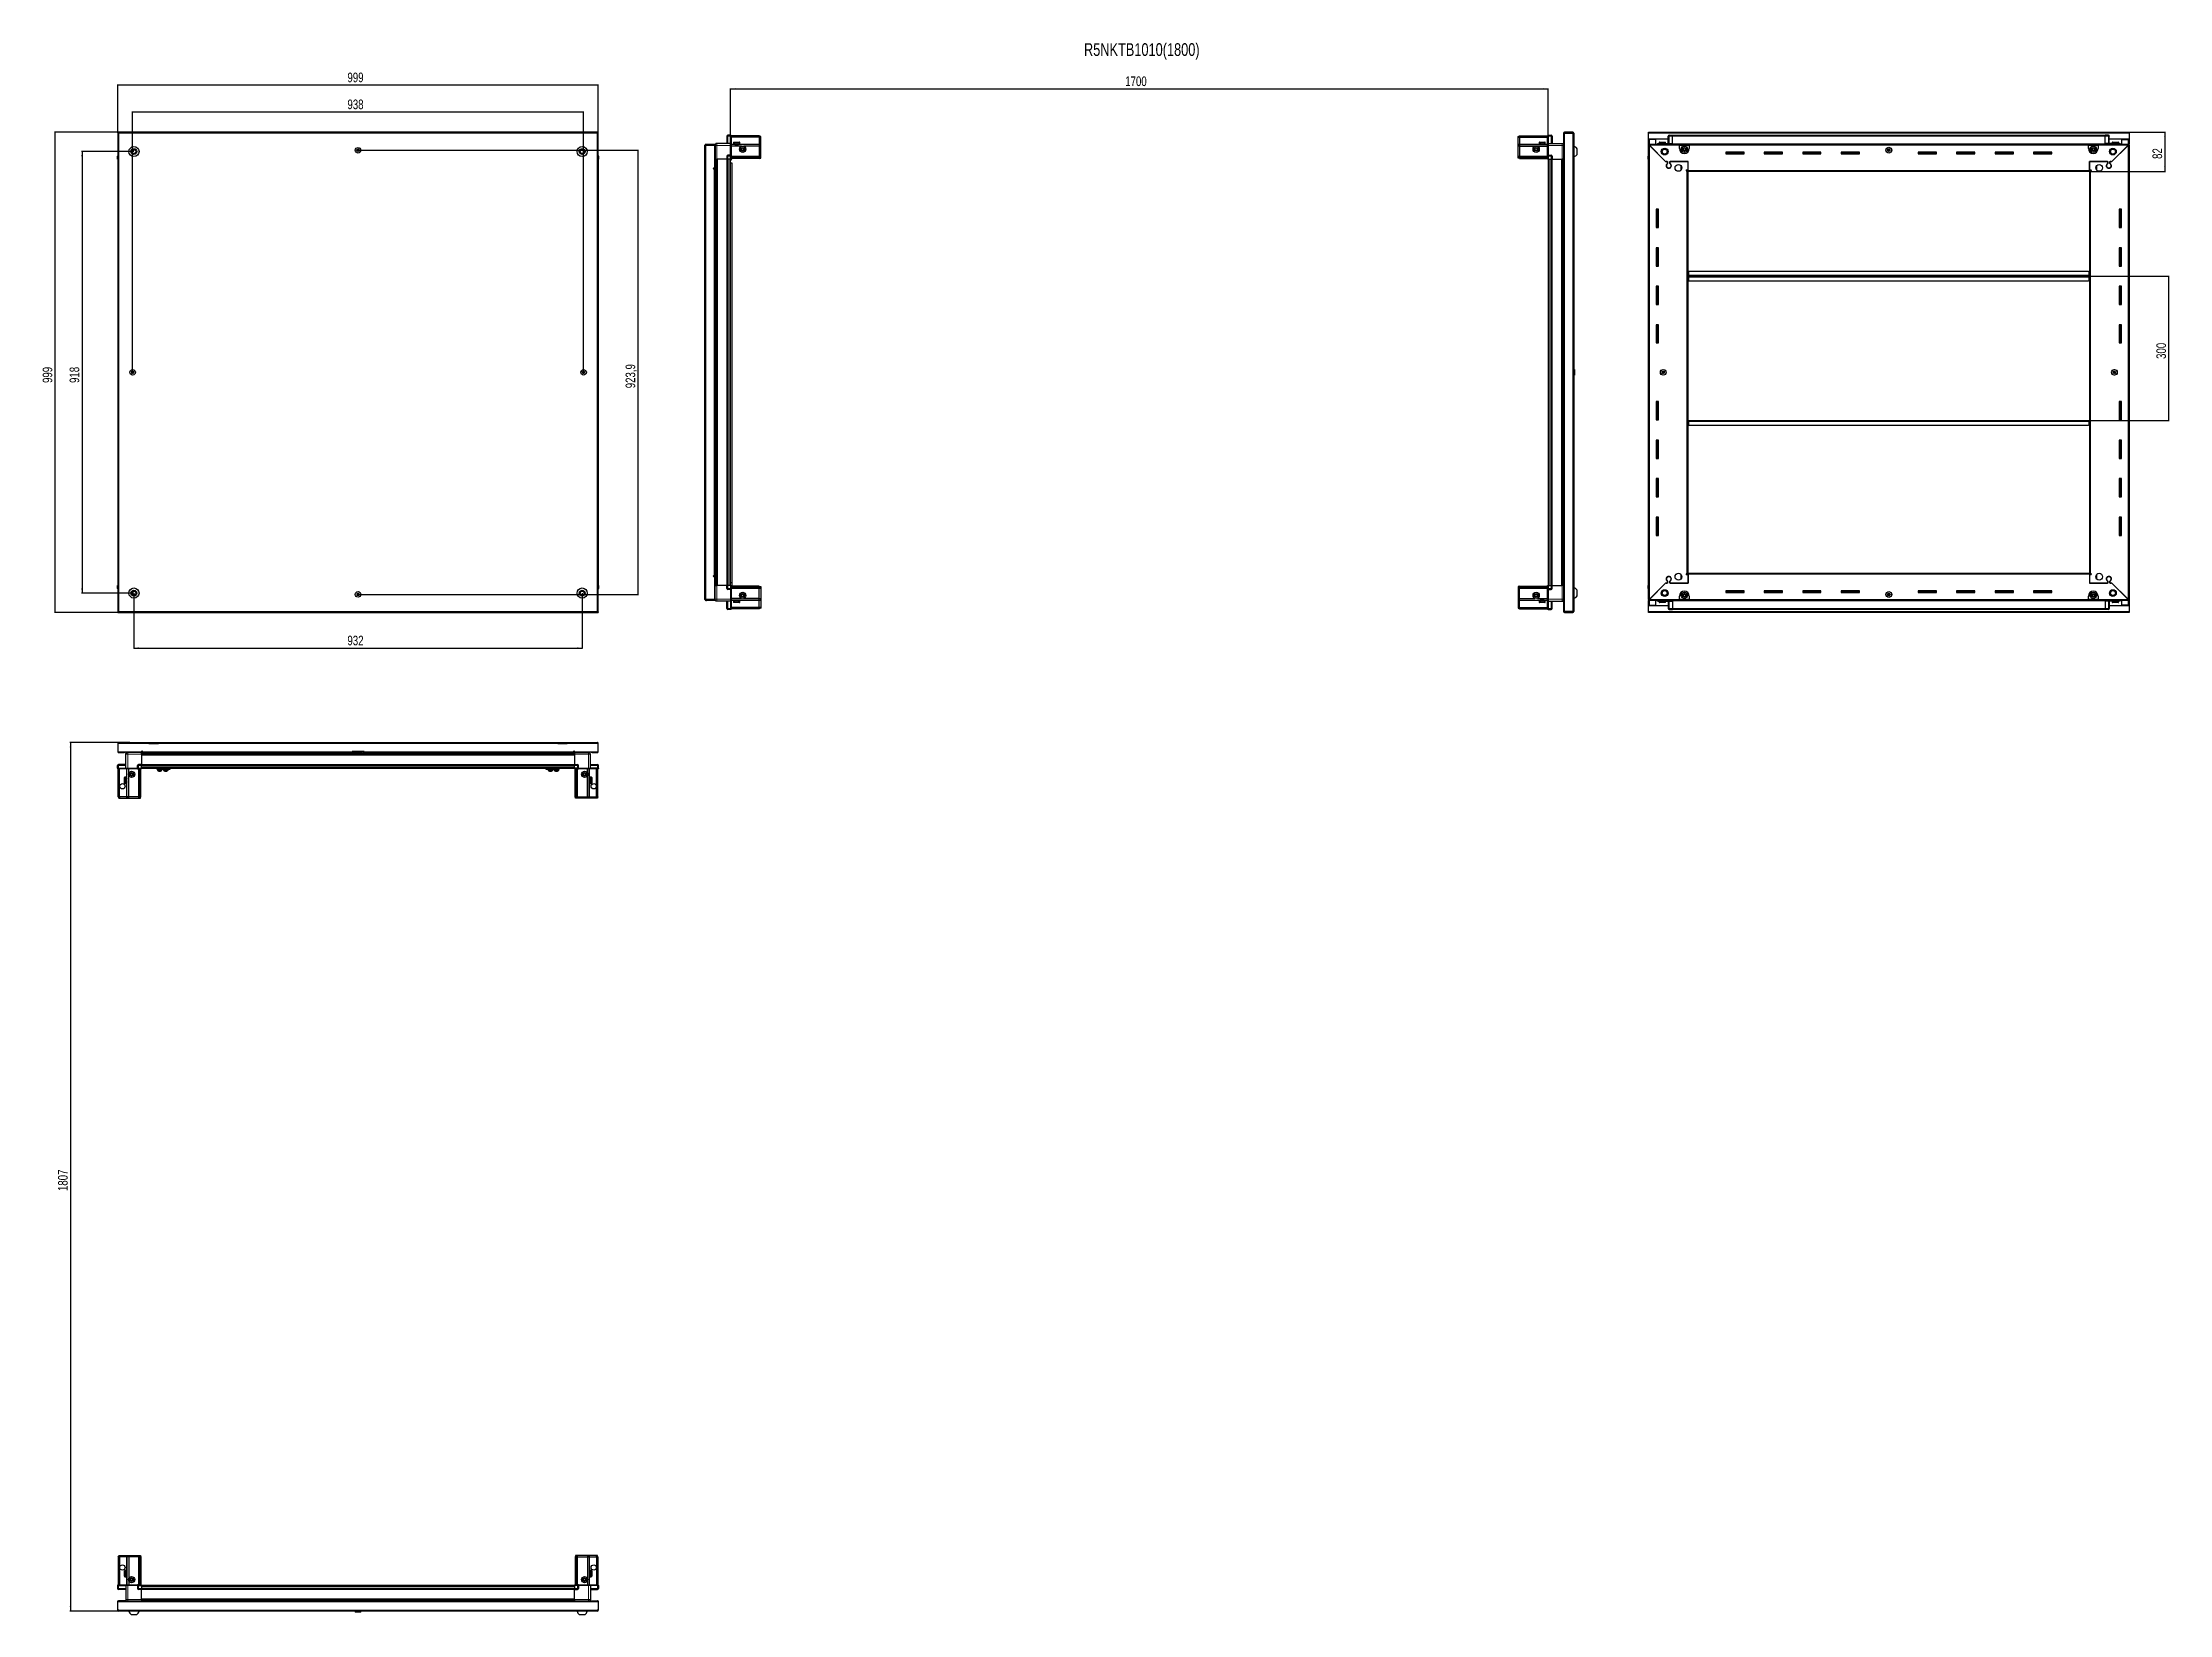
# Model space of a CAD drawing. Header units: millimetres. Extents: x -659 to 3763, y -1810 to 1459.
import ezdxf

# ---------------------------------------------------------------- set-up
doc = ezdxf.new("R2010")
doc.units = ezdxf.units.MM
doc.layers.add('FORMAT', color=7, linetype='Continuous')
doc.styles.add('SLDTEXTSTYLE0', font='TXT', dxfattribs={"width": 0.75})
doc.dimstyles.new('SLDDIMSTYLE0', dxfattribs={"dimtxt": 20, "dimasz": 10, "dimexe": 0, "dimexo": 0.0625, "dimgap": 5, "dimtad": 2, "dimdec": 1, "dimrnd": 1e-09, "dimzin": 12, "dimdsep": 46, "dimtxsty": 'SLDTEXTSTYLE0', "dimsah": 1, "dimcen": 0.09, "dimadec": 0, "dimazin": 3, "dimtfac": 1, "dimtofl": 0, "dimtmove": 0, "dimatfit": 3, "dimfxl": 0, "dimfrac": 2, "dimtolj": 1, "dimtzin": 12, "dimarcsym": 0})

msp = doc.modelspace()

# ---------------------------------------------------------------- texts
at = {"layer": 'FORMAT', "insert": (1506.18, 1457.77), "char_height": 26.4583, "attachment_point": 1, "style": 'SLDTEXTSTYLE0'}
msp.add_mtext('R5NKTB1010(1800)', dxfattribs=at)

# ---------------------------------------------------------------- blocks, each defined once
blk = doc.blocks.new('_D')
at = {"layer": 'FORMAT'}
for p, q in [((-502.6, 1272.8), (-634.1, 1272.8)), ((-633.1, 273.8), (-633.1, 1272.8)), ((-502.6, 273.8), (-634.1, 273.8))]:
    blk.add_line(p, q, dxfattribs=at)
for points in [[(-633.1, 1272.8), (-634.6, 1262.8), (-631.5, 1262.8)], [(-633.1, 273.8), (-631.5, 283.8), (-634.6, 283.8)]]:
    blk.add_solid(points, dxfattribs=at)
at = {"layer": 'FORMAT', "insert": (-658.9, 751.2), "char_height": 20, "attachment_point": 1, "rotation": 90, "style": 'SLDTEXTSTYLE0'}
blk.add_mtext('999', dxfattribs=at)
blk = doc.blocks.new('_D_1')
at = {"layer": 'FORMAT'}
for p, q in [((-502.6, 1272.8), (-502.6, 1371.8)), ((496.4, 1272.8), (496.4, 1371.8)), ((496.4, 1370.8), (-502.6, 1370.8))]:
    blk.add_line(p, q, dxfattribs=at)
for points in [[(-502.6, 1370.8), (-492.6, 1369.3), (-492.6, 1372.4)], [(496.4, 1370.8), (486.4, 1372.4), (486.4, 1369.3)]]:
    blk.add_solid(points, dxfattribs=at)
at = {"layer": 'FORMAT', "insert": (-25.2, 1396.6), "char_height": 20, "attachment_point": 1, "style": 'SLDTEXTSTYLE0'}
blk.add_mtext('999', dxfattribs=at)
blk = doc.blocks.new('_D_2')
at = {"layer": 'FORMAT'}
for p, q in [((-469.1, 314.3), (-469.1, 198.8)), ((462.9, 314.3), (462.9, 198.8)), ((-469.1, 199.8), (462.9, 199.8))]:
    blk.add_line(p, q, dxfattribs=at)
for points in [[(-469.1, 199.8), (-459.1, 198.3), (-459.1, 201.4)], [(462.9, 199.8), (452.9, 201.4), (452.9, 198.3)]]:
    blk.add_solid(points, dxfattribs=at)
at = {"layer": 'FORMAT', "insert": (-25.2, 225.6), "char_height": 20, "attachment_point": 1, "style": 'SLDTEXTSTYLE0'}
blk.add_mtext('932', dxfattribs=at)
blk = doc.blocks.new('_D_3')
at = {"layer": 'FORMAT'}
for p, q in [((-472.1, 773.3), (-472.1, 1315.8)), ((-472.1, 1314.8), (465.9, 1314.8)), ((465.9, 773.3), (465.9, 1315.8))]:
    blk.add_line(p, q, dxfattribs=at)
for points in [[(-472.1, 1314.8), (-462.1, 1313.3), (-462.1, 1316.4)], [(465.9, 1314.8), (455.9, 1316.4), (455.9, 1313.3)]]:
    blk.add_solid(points, dxfattribs=at)
at = {"layer": 'FORMAT', "insert": (-25.2, 1340.6), "char_height": 20, "attachment_point": 1, "style": 'SLDTEXTSTYLE0'}
blk.add_mtext('938', dxfattribs=at)
blk = doc.blocks.new('_D_4')
at = {"layer": 'FORMAT'}
for p, q in [((-3.1, 1235.3), (579.9, 1235.3)), ((578.9, 1235.3), (578.9, 311.5)), ((-3.1, 311.5), (579.9, 311.5))]:
    blk.add_line(p, q, dxfattribs=at)
for points in [[(578.9, 1235.3), (577.4, 1225.3), (580.5, 1225.3)], [(578.9, 311.5), (580.5, 321.5), (577.4, 321.5)]]:
    blk.add_solid(points, dxfattribs=at)
at = {"layer": 'FORMAT', "insert": (553.1, 740.2), "char_height": 20, "attachment_point": 1, "rotation": 90, "style": 'SLDTEXTSTYLE0'}
blk.add_mtext('923,9', dxfattribs=at)
blk = doc.blocks.new('_D_5')
at = {"layer": 'FORMAT'}
for p, q in [((-469.1, 1232.3), (-578.1, 1232.3)), ((-577.1, 1232.3), (-577.1, 314.3)), ((-469.1, 314.3), (-578.1, 314.3))]:
    blk.add_line(p, q, dxfattribs=at)
for points in [[(-577.1, 1232.3), (-578.6, 1222.3), (-575.5, 1222.3)], [(-577.1, 314.3), (-575.5, 324.3), (-578.6, 324.3)]]:
    blk.add_solid(points, dxfattribs=at)
at = {"layer": 'FORMAT', "insert": (-602.9, 751.2), "char_height": 20, "attachment_point": 1, "rotation": 90, "style": 'SLDTEXTSTYLE0'}
blk.add_mtext('918', dxfattribs=at)
blk = doc.blocks.new('_D_6')
at = {"layer": 'FORMAT'}
for p, q in [((771.5, 1216.3), (771.5, 1363.8)), ((771.5, 1362.8), (2471.5, 1362.8)), ((2471.5, 1216.3), (2471.5, 1363.8))]:
    blk.add_line(p, q, dxfattribs=at)
for points in [[(771.5, 1362.8), (781.5, 1361.3), (781.5, 1364.4)], [(2471.5, 1362.8), (2461.5, 1364.4), (2461.5, 1361.3)]]:
    blk.add_solid(points, dxfattribs=at)
at = {"layer": 'FORMAT', "insert": (1592, 1388.6), "char_height": 20, "attachment_point": 1, "style": 'SLDTEXTSTYLE0'}
blk.add_mtext('1700', dxfattribs=at)
blk = doc.blocks.new('_D_7')
at = {"layer": 'FORMAT'}
for p, q in [((3679.1, 1272.8), (3754.6, 1272.8)), ((3753.6, 1272.8), (3753.6, 1190.8)), ((3597.1, 1190.8), (3754.6, 1190.8))]:
    blk.add_line(p, q, dxfattribs=at)
for points in [[(3753.6, 1272.8), (3752, 1262.8), (3755.1, 1262.8)], [(3753.6, 1190.8), (3755.1, 1200.8), (3752, 1200.8)]]:
    blk.add_solid(points, dxfattribs=at)
at = {"layer": 'FORMAT', "insert": (3727.8, 1217.1), "char_height": 20, "attachment_point": 1, "rotation": 90, "style": 'SLDTEXTSTYLE0'}
blk.add_mtext('82', dxfattribs=at)
blk = doc.blocks.new('_D_8')
at = {"layer": 'FORMAT'}
for p, q in [((3596.1, 973.3), (3762.6, 973.3)), ((3761.6, 673.3), (3761.6, 973.3)), ((3596.1, 673.3), (3762.6, 673.3))]:
    blk.add_line(p, q, dxfattribs=at)
for points in [[(3761.6, 973.3), (3760, 963.3), (3763.1, 963.3)], [(3761.6, 673.3), (3763.1, 683.3), (3760, 683.3)]]:
    blk.add_solid(points, dxfattribs=at)
at = {"layer": 'FORMAT', "insert": (3735.8, 801.2), "char_height": 20, "attachment_point": 1, "rotation": 90, "style": 'SLDTEXTSTYLE0'}
blk.add_mtext('300', dxfattribs=at)
blk = doc.blocks.new('_D_9')
at = {"layer": 'FORMAT'}
for p, q in [((-477.7, 3.8), (-602.1, 3.8)), ((-601.1, 3.8), (-601.1, -1803.2)), ((-500.5, -1803.2), (-602.1, -1803.2))]:
    blk.add_line(p, q, dxfattribs=at)
for points in [[(-601.1, 3.8), (-602.6, -6.2), (-599.5, -6.2)], [(-601.1, -1803.2), (-599.5, -1793.2), (-602.6, -1793.2)]]:
    blk.add_solid(points, dxfattribs=at)
at = {"layer": 'FORMAT', "insert": (-626.9, -929.3), "char_height": 20, "attachment_point": 1, "rotation": 90, "style": 'SLDTEXTSTYLE0'}
blk.add_mtext('1807', dxfattribs=at)

# ---------------------------------------------------------------- dimensions: what is measured, and where the dimension line sits
at = {"layer": 'FORMAT'}
for base, p1, p2, picture, middle in [((-502.58, 1370.83), (496.42, 1272.83), (-502.58, 1272.83), '_D_1', (-3.08, 1370.83)), ((465.92, 1314.83), (-472.08, 773.33), (465.92, 773.33), '_D_3', (-3.08, 1314.83)), ((462.92, 199.83), (-469.08, 314.33), (462.92, 314.33), '_D_2', (-3.08, 199.83))]:
    dim = msp.add_linear_dim(base=base, p1=p1, p2=p2, dimstyle='SLDDIMSTYLE0', dxfattribs=at)
    dim.commit()
    dim.dimension.update_dxf_attribs({"geometry": picture, "text_midpoint": middle, "dimtype": 160})
for base, p1, p2, angle, picture, middle in [((2471.52, 1362.83), (771.52, 1216.33), (2471.52, 1216.33), 0, '_D_6', (1621.52, 1362.83)), ((-633.08, 1272.83), (-502.58, 273.83), (-502.58, 1272.83), 90, '_D', (-633.08, 773.33)), ((3753.59, 1190.83), (3679.09, 1272.83), (3597.09, 1190.83), 90, '_D_7', (3753.59, 1231.83)), ((-577.08, 314.33), (-469.08, 1232.33), (-469.08, 314.33), 90, '_D_5', (-577.08, 773.33)), ((578.92274493, 311.47958773), (-3.07761197, 1235.32958773), (-3.07761197, 311.47958773), 90, '_D_4', (578.92274493, 773.40458773)), ((3761.59, 973.33), (3596.09, 673.33), (3596.09, 973.33), 90, '_D_8', (3761.59, 823.33)), ((-601.08, -1803.22), (-477.71, 3.78), (-500.48, -1803.22), 90, '_D_9', (-601.08, -899.72))]:
    dim = msp.add_linear_dim(base=base, p1=p1, p2=p2, angle=angle, dimstyle='SLDDIMSTYLE0', dxfattribs=at)
    dim.commit()
    dim.dimension.update_dxf_attribs({"geometry": picture, "text_midpoint": middle, "dimtype": 160})

# ---------------------------------------------------------------- linework, layer by layer
at = {"color": 7, "linetype": 'Continuous', "lineweight": 25}
for p, q in [((-502.58, 1271.33), (-502.58, 1272.83)), ((-500.48, 1272.83), (-502.58, 1272.83)), ((-502.58, 1271.33), (-500.48, 1271.33)), ((-502.58, 1271.33), (-502.58, 1270.73)), ((-502.58, 1270.73), (-502.58, 275.93)), ((-502.58, 1270.73), (-500.48, 1270.73)), ((-500.48, 1272.83), (-500.48, 1270.73)), ((494.32, 1272.83), (-500.48, 1272.83)), ((494.32, 1270.73), (494.32, 1272.83)), ((496.42, 1272.83), (494.32, 1272.83)), ((494.32, 1271.33), (496.42, 1271.33)), ((494.32, 1270.73), (496.42, 1270.73)), ((496.42, 1271.33), (496.42, 1272.83)), ((496.42, 1270.73), (496.42, 1271.33)), ((496.42, 275.93), (496.42, 1270.73)), ((718.17, 1240.96), (717.87, 1240.96)), ((717.87, 1229.39), (717.87, 1240.96)), ((719.67, 1245.48), (718.17, 1245.48)), ((718.17, 1244.98), (718.17, 1245.48)), ((718.17, 301.68), (718.17, 1244.98)), ((720.27, 1246.08), (720.27, 1247.58)), ((720.27, 1247.58), (721.17, 1247.58)), ((720.27, 1246.08), (721.17, 1246.08)), ((720.27, 1245.58), (737.67, 1245.58)), ((721.17, 1246.08), (721.17, 1247.58)), ((721.17, 1247.58), (737.67, 1247.58)), ((721.17, 1246.08), (737.67, 1246.08)), ((737.67, 1246.08), (737.67, 1247.58)), ((739.17, 1245.58), (737.67, 1245.58)), ((737.67, 1245.58), (737.67, 1198.08)), ((739.17, 1245.33), (739.17, 1216.33)), ((771.67, 1249.33), (742.67, 1249.33)), ((763.67, 1264.33), (763.67, 1249.33)), ((771.67, 1266.33), (765.67, 1266.33)), ((771.67, 1266.33), (772.01, 1266.33)), ((771.67, 1266.33), (771.67, 1264.33)), ((771.67, 1249.53), (771.67, 1264.33)), ((771.67, 1249.53), (771.67, 1264.33)), ((771.67, 1249.33), (771.67, 1249.53)), ((771.67, 1249.33), (772.87, 1249.33)), ((771.67, 1245.33), (771.67, 1249.33)), ((771.67, 1225.03), (771.67, 1245.33)), ((772.87, 1265.83), (772.01, 1266.33)), ((772.87, 1264.33), (772.87, 1265.83)), ((831.17, 1264.83), (772.87, 1264.83)), ((772.87, 1264.33), (772.87, 1249.53)), ((831.17, 1262.33), (772.87, 1262.33)), ((772.87, 1249.53), (772.87, 1249.33)), ((772.87, 1249.33), (772.87, 1245.33)), ((831.17, 1246.83), (772.87, 1246.83)), ((772.87, 1245.33), (772.87, 1225.03)), ((794.17, 1243.33), (772.87, 1243.33)), ((777.67, 1251.23), (777.67, 1248.83)), ((777.67, 1248.83), (777.67, 1248.33)), ((777.67, 1248.33), (777.81, 1248.33)), ((778, 1248.83), (777.81, 1248.83)), ((777.81, 1248.83), (777.81, 1248.33)), ((777.81, 1248.33), (778, 1248.33)), ((778, 1248.83), (778, 1248.33)), ((778, 1248.33), (778.53, 1248.33)), ((778.47, 1252.03), (785.64, 1252.03)), ((778.93, 1248.83), (778.53, 1248.83)), ((778.53, 1248.83), (778.53, 1248.33)), ((778.53, 1248.33), (778.93, 1248.33)), ((778.93, 1248.83), (778.93, 1248.33)), ((778.93, 1248.33), (779.8, 1248.33)), ((779.77, 1248.33), (779.77, 1248.23)), ((779.77, 1248.23), (788.57, 1248.23)), ((780.37, 1248.83), (779.8, 1248.83)), ((779.8, 1248.83), (779.8, 1248.33)), ((779.8, 1248.33), (780.37, 1248.33)), ((780.17, 1247.83), (780.86, 1247.35)), ((780.17, 1247.83), (785.2, 1247.83)), ((780.86, 1247.35), (780.17, 1246.86)), ((780.17, 1246.86), (780.17, 1246.83)), ((780.17, 1246.86), (785.2, 1246.86)), ((780.37, 1248.83), (780.37, 1248.33)), ((780.37, 1248.33), (781.49, 1248.33)), ((780.86, 1247.35), (785.03, 1247.35)), ((782.18, 1248.83), (781.49, 1248.83)), ((781.49, 1248.83), (781.49, 1248.33)), ((781.49, 1248.33), (782.18, 1248.33)), ((782.18, 1248.83), (782.18, 1248.33)), ((782.18, 1248.33), (783.46, 1248.33)), ((784.19, 1248.83), (783.46, 1248.83)), ((783.46, 1248.83), (783.46, 1248.33)), ((783.46, 1248.33), (783.69, 1248.33)), ((783.69, 1248.83), (783.69, 1248.33)), ((784.19, 1248.83), (784.19, 1248.33)), ((784.19, 1248.83), (784.19, 1248.33)), ((784.19, 1248.33), (785.49, 1248.33)), ((784.19, 1248.33), (784.19, 1248.33)), ((785.03, 1247.35), (787.48, 1247.35)), ((785.2, 1247.83), (788.17, 1247.83)), ((785.2, 1246.86), (788.17, 1246.86)), ((786.2, 1248.83), (785.49, 1248.83)), ((785.49, 1248.83), (785.49, 1248.33)), ((785.55, 1248.83), (785.55, 1248.33)), ((785.55, 1248.33), (786.2, 1248.33)), ((785.64, 1252.03), (789.87, 1252.03)), ((786.2, 1248.83), (786.2, 1248.33)), ((786.2, 1248.33), (787.39, 1248.33)), ((788.01, 1248.83), (787.39, 1248.83)), ((787.39, 1248.83), (787.39, 1248.33)), ((787.39, 1248.33), (788.01, 1248.33)), ((787.48, 1247.35), (788.17, 1247.83)), ((788.17, 1246.86), (787.48, 1247.35)), ((788.01, 1248.83), (788.01, 1248.33)), ((788.01, 1248.33), (788.98, 1248.33)), ((788.17, 1246.83), (788.17, 1246.86)), ((788.57, 1248.23), (788.57, 1248.33)), ((789.44, 1248.83), (788.98, 1248.83)), ((788.98, 1248.83), (788.98, 1248.33)), ((788.98, 1248.33), (789.44, 1248.33)), ((789.44, 1248.83), (789.44, 1248.33)), ((789.44, 1248.33), (790.1, 1248.33)), ((790.36, 1248.83), (790.1, 1248.83)), ((790.1, 1248.83), (790.1, 1248.33)), ((790.1, 1248.33), (790.36, 1248.33)), ((790.36, 1248.83), (790.36, 1248.33)), ((790.36, 1248.33), (790.63, 1248.33)), ((790.67, 1248.83), (790.63, 1248.83)), ((790.63, 1248.83), (790.63, 1248.33)), ((790.63, 1248.33), (790.67, 1248.33)), ((790.67, 1248.83), (790.67, 1251.23)), ((790.67, 1248.83), (790.67, 1248.33)), ((831.17, 1243.33), (799.17, 1243.33)), ((831.17, 1264.83), (831.17, 1262.33)), ((834.17, 1264.03), (831.17, 1264.83)), ((831.17, 1262.33), (831.17, 1247.83)), ((834.17, 1262.17), (831.17, 1262.33)), ((831.17, 1247.83), (831.17, 1246.83)), ((831.17, 1246.83), (831.17, 1243.33)), ((834.17, 1246.03), (831.17, 1246.83)), ((831.17, 1243.33), (831.17, 1222.83)), ((831.17, 1243.33), (834.17, 1243)), ((834.17, 1262.17), (834.17, 1264.03)), ((834.17, 1247.83), (834.17, 1262.17)), ((834.17, 1246.03), (834.17, 1247.83)), ((834.17, 1243), (834.17, 1246.03)), ((834.17, 1222.83), (834.17, 1243)), ((2408.87, 1264.03), (2411.87, 1264.83)), ((2408.87, 1262.17), (2408.87, 1264.03)), ((2408.87, 1262.17), (2411.87, 1262.33)), ((2408.87, 1247.83), (2408.87, 1262.17)), ((2408.87, 1246.03), (2408.87, 1247.83)), ((2408.87, 1246.03), (2411.87, 1246.83)), ((2408.87, 1243), (2408.87, 1246.03)), ((2411.87, 1243.33), (2408.87, 1243)), ((2408.87, 1222.83), (2408.87, 1243)), ((2411.87, 1264.83), (2411.87, 1262.33)), ((2411.87, 1264.83), (2470.17, 1264.83)), ((2411.87, 1262.33), (2411.87, 1247.83)), ((2411.87, 1262.33), (2470.17, 1262.33)), ((2411.87, 1247.83), (2411.87, 1246.83)), ((2411.87, 1246.83), (2411.87, 1243.33)), ((2411.87, 1246.83), (2470.17, 1246.83)), ((2411.87, 1243.33), (2411.87, 1222.83)), ((2411.87, 1243.33), (2443.87, 1243.33)), ((2448.87, 1243.33), (2470.17, 1243.33)), ((2452.37, 1251.23), (2452.37, 1248.33)), ((2452.37, 1248.33), (2452.41, 1248.33)), ((2452.53, 1248.83), (2452.41, 1248.83)), ((2452.41, 1248.83), (2452.41, 1248.33)), ((2452.41, 1248.33), (2452.53, 1248.33)), ((2452.53, 1248.83), (2452.53, 1248.33)), ((2452.53, 1248.33), (2452.94, 1248.33)), ((2453.28, 1248.83), (2452.94, 1248.83)), ((2452.94, 1248.83), (2452.94, 1248.33)), ((2452.94, 1248.33), (2453.28, 1248.33)), ((2453.17, 1252.03), (2464.57, 1252.03)), ((2453.28, 1248.83), (2453.28, 1248.33)), ((2453.28, 1248.33), (2454.05, 1248.33)), ((2454.58, 1248.83), (2454.05, 1248.83)), ((2454.05, 1248.83), (2454.05, 1248.33)), ((2454.05, 1248.33), (2454.58, 1248.33)), ((2454.47, 1248.33), (2454.47, 1248.23)), ((2454.47, 1248.23), (2463.27, 1248.23)), ((2454.58, 1248.83), (2454.58, 1248.33)), ((2454.58, 1248.33), (2455.63, 1248.33)), ((2454.87, 1247.83), (2455.56, 1247.35)), ((2454.87, 1247.83), (2462.87, 1247.83)), ((2455.56, 1247.35), (2454.87, 1246.86)), ((2454.87, 1246.86), (2454.87, 1246.83)), ((2454.87, 1246.86), (2462.87, 1246.86)), ((2455.56, 1247.35), (2462.18, 1247.35)), ((2456.3, 1248.83), (2455.63, 1248.83)), ((2455.63, 1248.83), (2455.63, 1248.33)), ((2455.63, 1248.33), (2456.3, 1248.33)), ((2456.3, 1248.83), (2456.3, 1248.33)), ((2456.3, 1248.33), (2457.53, 1248.33)), ((2458.27, 1248.83), (2457.53, 1248.83)), ((2457.53, 1248.83), (2457.53, 1248.33)), ((2457.53, 1248.33), (2457.97, 1248.33)), ((2457.97, 1248.83), (2457.97, 1248.33)), ((2458.27, 1248.83), (2458.27, 1248.33)), ((2458.27, 1248.33), (2459.57, 1248.33)), ((2460.29, 1248.83), (2459.57, 1248.83)), ((2459.57, 1248.83), (2459.57, 1248.33)), ((2459.84, 1248.83), (2459.84, 1248.33)), ((2459.84, 1248.33), (2460.29, 1248.33)), ((2460.29, 1248.83), (2460.29, 1248.33)), ((2460.29, 1248.33), (2461.53, 1248.33)), ((2462.19, 1248.83), (2461.53, 1248.83)), ((2461.53, 1248.83), (2461.53, 1248.33)), ((2461.53, 1248.33), (2462.19, 1248.33)), ((2462.18, 1247.35), (2462.87, 1247.83)), ((2462.87, 1246.86), (2462.18, 1247.35)), ((2462.19, 1248.83), (2462.19, 1248.33)), ((2462.19, 1248.33), (2463.23, 1248.33)), ((2462.87, 1246.83), (2462.87, 1246.86)), ((2463.75, 1248.83), (2463.23, 1248.83)), ((2463.23, 1248.83), (2463.23, 1248.33)), ((2463.23, 1248.33), (2463.75, 1248.33)), ((2463.27, 1248.23), (2463.27, 1248.33)), ((2463.75, 1248.83), (2463.75, 1248.33)), ((2463.75, 1248.33), (2464.51, 1248.33)), ((2464.84, 1248.83), (2464.51, 1248.83)), ((2464.51, 1248.83), (2464.51, 1248.33)), ((2464.51, 1248.33), (2464.84, 1248.33)), ((2464.84, 1248.83), (2464.84, 1248.33)), ((2464.84, 1248.33), (2465.23, 1248.33)), ((2465.34, 1248.83), (2465.23, 1248.83)), ((2465.23, 1248.83), (2465.23, 1248.33)), ((2465.23, 1248.33), (2465.34, 1248.33)), ((2465.34, 1248.83), (2465.34, 1248.33)), ((2465.34, 1248.33), (2465.37, 1248.33)), ((2465.37, 1248.33), (2465.37, 1251.23)), ((2471.04, 1266.33), (2470.17, 1265.83)), ((2471.04, 1266.33), (2470.17, 1265.83)), ((2470.17, 1265.83), (2470.17, 1264.33)), ((2470.17, 1249.53), (2470.17, 1264.33)), ((2470.17, 1249.33), (2470.17, 1249.53)), ((2471.37, 1249.33), (2470.17, 1249.33)), ((2470.17, 1245.33), (2470.17, 1249.33)), ((2470.17, 1225.03), (2470.17, 1245.33)), ((2471.37, 1266.33), (2471.04, 1266.33)), ((2471.37, 1266.33), (2471.04, 1266.33)), ((2471.37, 1266.33), (2471.37, 1266.33)), ((2471.37, 1264.33), (2471.37, 1266.33)), ((2471.37, 1266.33), (2477.37, 1266.33)), ((2471.37, 1264.33), (2471.37, 1249.53)), ((2471.37, 1249.53), (2471.37, 1249.33)), ((2471.37, 1249.33), (2471.37, 1245.33)), ((2471.37, 1249.33), (2500.37, 1249.33)), ((2471.37, 1245.33), (2471.37, 1225.03)), ((2479.37, 1264.33), (2479.37, 1249.33)), ((2503.27, 1257.83), (2503.27, 288.83)), ((2503.27, 1257.83), (2505.37, 1257.83)), ((2503.37, 1270.73), (2503.37, 1258.33)), ((2503.37, 1258.33), (2504.87, 1258.33)), ((2504.87, 1270.73), (2504.87, 1258.33)), ((2505.37, 1257.83), (2505.37, 1270.73)), ((2505.37, 1270.73), (2522.77, 1270.73)), ((2522.77, 1272.83), (2505.47, 1272.83)), ((2522.77, 1271.33), (2505.47, 1271.33)), ((2522.77, 1271.33), (2522.77, 1272.83)), ((2522.77, 1270.73), (2524.87, 1270.73)), ((2524.87, 1270.73), (2524.87, 275.93)), ((2531.47, 1226.33), (2531.47, 1238.33)), ((2680.09, 1270.73), (2680.09, 1272.83)), ((2680.09, 1272.83), (3679.09, 1272.83)), ((2680.09, 1258.33), (2680.09, 1270.73)), ((2721.09, 1258.33), (2680.09, 1258.33)), ((2680.09, 1257.83), (2680.09, 1258.33)), ((2680.09, 1247.58), (2680.09, 1257.83)), ((2680.09, 1257.83), (2682.19, 1257.83)), ((2680.09, 1246.08), (2680.09, 1247.58)), ((2680.09, 1247.58), (2681.09, 1247.58)), ((2680.09, 1245.58), (2680.09, 1246.08)), ((2680.09, 1246.08), (2681.09, 1246.08)), ((2680.09, 301.08), (2680.09, 1245.58)), ((2681.59, 1245.58), (2680.09, 1245.58)), ((2681.09, 1247.58), (2744.59, 1247.58)), ((2681.09, 1246.08), (2681.09, 1247.58)), ((2681.59, 1257.83), (2681.59, 1258.33)), ((2681.69, 1245.48), (2715.59, 1211.58)), ((2695.09, 1257.83), (2682.19, 1257.83)), ((2716.29, 1210.88), (2682.19, 1244.98)), ((2695.09, 1247.58), (2695.09, 1257.83)), ((2700.59, 1249.33), (2729.59, 1249.33)), ((2702.09, 1251.23), (2702.09, 1249.33)), ((2702.89, 1252.03), (2714.29, 1252.03)), ((2715.09, 1249.33), (2715.09, 1251.23)), ((2721.09, 1249.33), (2721.09, 1264.33)), ((2721.76, 1265.83), (2721.76, 1265.83)), ((2723.09, 1266.33), (2729.59, 1266.33)), ((2723.09, 1266.33), (2729.59, 1266.33)), ((2729.51, 1247.58), (2729.59, 1249.3)), ((2729.59, 1266.33), (2729.59, 1266.33)), ((2729.59, 1266.33), (2729.59, 1266.33)), ((2729.59, 1266.33), (2729.59, 1264.33)), ((3629.59, 1266.18), (2729.59, 1266.18)), ((2729.59, 1249.33), (2729.59, 1264.33)), ((2729.59, 1249.33), (2729.59, 1248.83)), ((2729.59, 1248.18), (3629.59, 1248.18)), ((2744.59, 1245.48), (2744.59, 1247.58)), ((2744.59, 1247.58), (2764.59, 1247.58)), ((2744.59, 1246.08), (2764.59, 1246.08)), ((2744.59, 1238.58), (2744.59, 1245.48)), ((2764.59, 1247.58), (3594.59, 1247.58)), ((2764.59, 1247.58), (2764.59, 1245.48)), ((2764.59, 1245.48), (2764.59, 1238.58)), ((3594.59, 1245.48), (3594.59, 1247.58)), ((3594.59, 1247.58), (3614.59, 1247.58)), ((3594.59, 1246.08), (3614.59, 1246.08)), ((3594.59, 1238.58), (3594.59, 1245.48)), ((3614.59, 1247.58), (3678.09, 1247.58)), ((3614.59, 1247.58), (3614.59, 1245.48)), ((3614.59, 1245.48), (3614.59, 1238.58)), ((3629.59, 1266.33), (3629.59, 1266.33)), ((3636.09, 1266.33), (3629.59, 1266.33)), ((3636.09, 1266.33), (3629.59, 1266.33)), ((3629.59, 1266.33), (3629.59, 1264.33)), ((3629.59, 1249.33), (3629.59, 1264.33)), ((3658.59, 1249.33), (3629.59, 1249.33)), ((3629.59, 1249.33), (3629.59, 1248.83)), ((3629.59, 1249.3), (3629.66, 1247.58)), ((3638.09, 1264.33), (3638.09, 1264.33)), ((3638.09, 1249.33), (3638.09, 1264.33)), ((3679.09, 1258.33), (3638.09, 1258.33)), ((3676.99, 1244.98), (3642.89, 1210.88)), ((3643.59, 1211.58), (3677.49, 1245.48)), ((3644.09, 1251.23), (3644.09, 1249.33)), ((3644.89, 1252.03), (3656.29, 1252.03)), ((3657.09, 1249.33), (3657.09, 1251.23)), ((3664.09, 1247.58), (3664.09, 1257.83)), ((3664.09, 1257.83), (3676.99, 1257.83)), ((3676.99, 1257.83), (3679.09, 1257.83)), ((3677.59, 1257.83), (3677.59, 1258.33)), ((3677.59, 1245.58), (3679.09, 1245.58)), ((3678.09, 1246.08), (3678.09, 1247.58)), ((3678.09, 1247.58), (3679.09, 1247.58)), ((3678.09, 1246.08), (3679.09, 1246.08)), ((3679.09, 1272.83), (3679.09, 1270.73)), ((3679.09, 1270.73), (3679.09, 1258.33)), ((3679.09, 1257.83), (3679.09, 1258.33)), ((3679.09, 1257.83), (3679.09, 1247.58)), ((3679.09, 1246.08), (3679.09, 1247.58)), ((3679.09, 1246.08), (3679.09, 1245.58)), ((3679.09, 1245.58), (3679.09, 301.08)), ((-503.08, 1222.83), (-503.08, 1216.33)), ((-503.08, 1216.33), (-503.08, 1222.83)), ((-503.08, 1216.33), (-503.08, 1216.33)), ((-502.58, 1216.33), (-503.08, 1216.33)), ((-502.93, 1216.33), (-502.93, 330.33)), ((496.42, 1224.15), (496.42, 1224.15)), ((496.42, 1216.33), (496.92, 1216.33)), ((496.77, 330.33), (496.77, 1216.33)), ((496.92, 1222.83), (496.92, 1216.33)), ((496.92, 1216.33), (496.92, 1222.83)), ((496.92, 1216.33), (496.92, 1216.33)), ((496.92, 1216.33), (496.92, 1216.33)), ((717.87, 1229.39), (718.17, 1229.39)), ((737.67, 1198.08), (736.32, 1198.08)), ((736.32, 1196.08), (737.07, 1196.08)), ((737.07, 1196.08), (739.17, 1196.08)), ((737.67, 1219.08), (739.17, 1219.08)), ((739.17, 1216.33), (737.67, 1216.33)), ((739.17, 1196.08), (739.17, 350.58)), ((739.82, 330.33), (739.82, 1216.33)), ((741.62, 1216.33), (741.62, 330.33)), ((741.65, 1216.33), (741.65, 330.33)), ((763.67, 1216.33), (742.67, 1216.33)), ((763.67, 1222.83), (763.67, 1216.33)), ((763.67, 1216.33), (765.67, 1216.33)), ((764.32, 330.33), (764.32, 1216.33)), ((771.67, 1224.83), (765.67, 1224.83)), ((771.67, 1216.33), (765.67, 1216.33)), ((771.52, 330.33), (771.52, 1216.33)), ((771.52, 1209.33), (774.02, 1209.33)), ((771.67, 1224.83), (771.67, 1225.03)), ((771.67, 1224.83), (771.67, 1222.83)), ((771.67, 1224.83), (772.87, 1224.83)), ((771.67, 1216.33), (771.67, 1222.83)), ((771.67, 1216.33), (771.67, 1222.83)), ((771.67, 1216.33), (771.67, 1216.33)), ((771.67, 1216.33), (772.01, 1216.33)), ((772.01, 1216.33), (772.01, 1222.83)), ((772.87, 1216.33), (772.01, 1216.33)), ((772.01, 1216.33), (772.01, 1216.33)), ((772.87, 1225.03), (772.87, 1224.83)), ((772.87, 1224.15), (772.87, 1224.83)), ((772.87, 1224.15), (772.87, 1216.33)), ((831.17, 1221.83), (772.87, 1221.83)), ((831.17, 1220.83), (772.87, 1220.83)), ((831.17, 1219.33), (772.87, 1219.33)), ((831.17, 1217.83), (772.87, 1217.83)), ((774.02, 1209.33), (774.02, 335.83)), ((831.17, 1222.83), (831.17, 1221.83)), ((831.17, 1221.83), (831.17, 1220.83)), ((831.17, 1221.83), (834.17, 1221.03)), ((831.17, 1220.83), (831.17, 1219.33)), ((831.17, 1220.83), (834.17, 1220.29)), ((831.17, 1219.33), (834.17, 1219.78)), ((831.17, 1219.33), (831.17, 1217.83)), ((831.17, 1217.83), (834.17, 1218.63)), ((834.17, 1221.03), (834.17, 1222.83)), ((834.17, 1220.29), (834.17, 1221.03)), ((834.17, 1219.78), (834.17, 1220.29)), ((834.17, 1218.63), (834.17, 1219.78)), ((2408.87, 1221.03), (2408.87, 1222.83)), ((2411.87, 1221.83), (2408.87, 1221.03)), ((2408.87, 1220.29), (2408.87, 1221.03)), ((2411.87, 1220.83), (2408.87, 1220.29)), ((2408.87, 1219.78), (2408.87, 1220.29)), ((2411.87, 1219.33), (2408.87, 1219.78)), ((2408.87, 1218.63), (2408.87, 1219.78)), ((2411.87, 1217.83), (2408.87, 1218.63)), ((2411.87, 1222.83), (2411.87, 1221.83)), ((2411.87, 1221.83), (2411.87, 1220.83)), ((2411.87, 1221.83), (2470.17, 1221.83)), ((2411.87, 1220.83), (2411.87, 1219.33)), ((2411.87, 1220.83), (2470.17, 1220.83)), ((2411.87, 1219.33), (2470.17, 1219.33)), ((2411.87, 1219.33), (2411.87, 1217.83)), ((2411.87, 1217.83), (2470.17, 1217.83)), ((2470.17, 1224.83), (2470.17, 1225.03)), ((2471.37, 1224.83), (2470.17, 1224.83)), ((2470.17, 1224.83), (2470.17, 1224.15)), ((2470.17, 1216.33), (2470.17, 1224.15)), ((2471.04, 1216.33), (2470.17, 1216.33)), ((2471.04, 1222.83), (2471.04, 1216.33)), ((2471.37, 1216.33), (2471.04, 1216.33)), ((2471.37, 1225.03), (2471.37, 1224.83)), ((2471.37, 1222.83), (2471.37, 1224.83)), ((2471.37, 1224.83), (2477.37, 1224.83)), ((2471.37, 1222.83), (2471.37, 1224.83)), ((2471.37, 1222.83), (2471.37, 1216.33)), ((2471.37, 1216.33), (2477.37, 1216.33)), ((2471.52, 1216.33), (2471.52, 330.33)), ((2479.37, 1216.33), (2477.37, 1216.33)), ((2478.72, 1216.33), (2478.72, 330.33)), ((2479.37, 1222.83), (2479.37, 1216.33)), ((2479.37, 1216.33), (2500.37, 1216.33)), ((2501.4, 330.33), (2501.4, 1216.33)), ((2501.43, 330.33), (2501.43, 1216.33)), ((2503.22, 1216.33), (2503.22, 330.33)), ((2679.59, 1222.83), (2679.59, 1216.33)), ((2679.59, 1216.33), (2679.59, 1222.83)), ((2679.59, 1216.33), (2679.59, 1216.33)), ((2680.09, 1216.33), (2679.59, 1216.33)), ((2679.74, 1216.33), (2679.74, 330.33)), ((2715.59, 1211.58), (2719.79, 1211.58)), ((2716.99, 1211.58), (2716.29, 1210.88)), ((2719.09, 1211.58), (2716.99, 1211.58)), ((2719.09, 1211.58), (2719.09, 1207.69)), ((2719.79, 1211.58), (2719.79, 1207.29)), ((2720.09, 1198.72), (2720.09, 1197.96)), ((2724.39, 1211.58), (2762.09, 1211.58)), ((2724.39, 1207.29), (2724.39, 1211.58)), ((2725.09, 1207.69), (2725.09, 1211.58)), ((2762.09, 1211.58), (2725.09, 1211.58)), ((2747.59, 1194), (2747.59, 1202.66)), ((2759.24, 1194.33), (2762.09, 1194.33)), ((2762.09, 1194.33), (2762.09, 1211.58)), ((2762.09, 1192.93), (2762.09, 1211.58)), ((2878.59, 1231.33), (2840.59, 1231.33)), ((2840.59, 1231.33), (2840.59, 1227.83)), ((2878.59, 1228.58), (2840.59, 1228.58)), ((2840.59, 1227.83), (2878.59, 1227.83)), ((2878.59, 1227.83), (2878.59, 1231.33)), ((2958.59, 1231.33), (2920.59, 1231.33)), ((2920.59, 1231.33), (2920.59, 1227.83)), ((2958.59, 1228.58), (2920.59, 1228.58)), ((2920.59, 1227.83), (2958.59, 1227.83)), ((2958.59, 1227.83), (2958.59, 1231.33)), ((3038.59, 1231.33), (3000.59, 1231.33)), ((3000.59, 1231.33), (3000.59, 1227.83)), ((3038.59, 1228.58), (3000.59, 1228.58)), ((3000.59, 1227.83), (3038.59, 1227.83)), ((3038.59, 1227.83), (3038.59, 1231.33)), ((3118.59, 1231.33), (3080.59, 1231.33)), ((3080.59, 1231.33), (3080.59, 1227.83)), ((3118.59, 1228.58), (3080.59, 1228.58)), ((3080.59, 1227.83), (3118.59, 1227.83)), ((3118.59, 1227.83), (3118.59, 1231.33)), ((3278.59, 1231.33), (3240.59, 1231.33)), ((3240.59, 1231.33), (3240.59, 1227.83)), ((3278.59, 1228.58), (3240.59, 1228.58)), ((3240.59, 1227.83), (3278.59, 1227.83)), ((3278.59, 1227.83), (3278.59, 1231.33)), ((3358.59, 1231.33), (3320.59, 1231.33)), ((3320.59, 1231.33), (3320.59, 1227.83)), ((3358.59, 1228.58), (3320.59, 1228.58)), ((3320.59, 1227.83), (3358.59, 1227.83)), ((3358.59, 1227.83), (3358.59, 1231.33)), ((3438.59, 1231.33), (3400.59, 1231.33)), ((3400.59, 1231.33), (3400.59, 1227.83)), ((3438.59, 1228.58), (3400.59, 1228.58)), ((3400.59, 1227.83), (3438.59, 1227.83)), ((3438.59, 1227.83), (3438.59, 1231.33)), ((3518.59, 1231.33), (3480.59, 1231.33)), ((3480.59, 1231.33), (3480.59, 1227.83)), ((3518.59, 1228.58), (3480.59, 1228.58)), ((3480.59, 1227.83), (3518.59, 1227.83)), ((3518.59, 1227.83), (3518.59, 1231.33)), ((3597.09, 1211.58), (3597.09, 1194.33)), ((3634.09, 1211.58), (3597.09, 1211.58)), ((3597.09, 1211.58), (3634.79, 1211.58)), ((3597.09, 1192.93), (3597.09, 1211.58)), ((3597.09, 1194.33), (3599.94, 1194.33)), ((3611.59, 1202.66), (3611.59, 1194)), ((3634.09, 1211.58), (3634.09, 1207.69)), ((3634.79, 1211.58), (3634.79, 1207.29)), ((3639.09, 1198.72), (3639.09, 1197.96)), ((3639.39, 1211.58), (3643.59, 1211.58)), ((3639.39, 1207.29), (3639.39, 1211.58)), ((3642.19, 1211.58), (3640.09, 1211.58)), ((3640.09, 1207.69), (3640.09, 1211.58)), ((3642.89, 1210.88), (3642.19, 1211.58)), ((3679.09, 1224.15), (3679.09, 1224.15)), ((3679.09, 1216.33), (3679.59, 1216.33)), ((3679.44, 330.33), (3679.44, 1216.33)), ((3679.59, 1222.83), (3679.59, 1216.33)), ((3679.59, 1216.33), (3679.59, 1222.83)), ((3679.59, 1216.33), (3679.59, 1216.33)), ((3679.59, 1216.33), (3679.59, 1216.33)), ((2759.99, 1192.33), (2759.24, 1192.33)), ((2759.99, 1192.33), (2762.09, 1192.33)), ((2762.09, 1193.33), (2760.09, 1193.33)), ((2760.09, 1193.33), (2760.09, 1192.33)), ((2762.09, 1190.83), (2762.09, 1192.93)), ((2762.09, 355.83), (2762.09, 1190.83)), ((3597.09, 1190.83), (2762.09, 1190.83)), ((3599.09, 1193.33), (3597.09, 1193.33)), ((3597.09, 1192.93), (3597.09, 1190.83)), ((3597.09, 1192.33), (3599.19, 1192.33)), ((3597.09, 1190.83), (3597.09, 355.83)), ((3599.09, 1192.33), (3599.09, 1193.33)), ((3599.94, 1192.33), (3599.19, 1192.33)), ((2700.59, 1112.33), (2695.59, 1112.33)), ((2695.59, 1112.33), (2695.59, 1074.33)), ((2697.74, 1074.33), (2697.74, 1112.33)), ((2699.53, 1074.33), (2699.53, 1112.33)), ((2699.56, 1074.33), (2699.56, 1112.33)), ((2700.59, 1074.33), (2700.59, 1112.33)), ((3658.59, 1112.33), (3658.59, 1074.33)), ((3663.59, 1112.33), (3658.59, 1112.33)), ((3659.61, 1112.33), (3659.61, 1074.33)), ((3659.64, 1112.33), (3659.64, 1074.33)), ((3661.44, 1112.33), (3661.44, 1074.33)), ((3663.59, 1074.33), (3663.59, 1112.33)), ((2695.59, 1074.33), (2700.59, 1074.33)), ((3658.59, 1074.33), (3663.59, 1074.33)), ((2700.59, 1032.33), (2695.59, 1032.33)), ((2695.59, 1032.33), (2695.59, 994.33)), ((2697.74, 994.33), (2697.74, 1032.33)), ((2699.53, 994.33), (2699.53, 1032.33)), ((2699.56, 994.33), (2699.56, 1032.33)), ((2700.59, 994.33), (2700.59, 1032.33)), ((3658.59, 1032.33), (3658.59, 994.33)), ((3663.59, 1032.33), (3658.59, 1032.33)), ((3659.61, 1032.33), (3659.61, 994.33)), ((3659.64, 1032.33), (3659.64, 994.33)), ((3661.44, 1032.33), (3661.44, 994.33)), ((3663.59, 994.33), (3663.59, 1032.33)), ((2695.59, 994.33), (2700.59, 994.33)), ((2762.84, 973.33), (2762.09, 973.33)), ((2763.09, 976.18), (2762.84, 976.18)), ((2762.84, 976.18), (2762.84, 973.33)), ((2762.84, 973.33), (2762.84, 970.48)), ((2764.09, 983.33), (2763.09, 982.33)), ((2763.09, 982.33), (2763.09, 975.43)), ((2763.09, 973.33), (2763.09, 975.43)), ((2763.09, 971.23), (2763.09, 973.33)), ((3596.09, 973.33), (2763.09, 973.33)), ((3595.09, 983.33), (2764.09, 983.33)), ((3596.09, 982.33), (3595.09, 983.33)), ((3596.09, 975.43), (3596.09, 982.33)), ((3596.34, 976.18), (3596.09, 976.18)), ((3596.09, 975.43), (3596.09, 973.33)), ((3596.09, 973.33), (3596.09, 971.23)), ((3596.34, 973.33), (3596.34, 976.18)), ((3596.34, 970.48), (3596.34, 973.33)), ((3597.09, 973.33), (3596.34, 973.33)), ((3658.59, 994.33), (3663.59, 994.33)), ((2700.59, 952.33), (2695.59, 952.33)), ((2695.59, 952.33), (2695.59, 914.33)), ((2697.74, 914.33), (2697.74, 952.33)), ((2699.53, 914.33), (2699.53, 952.33)), ((2699.56, 914.33), (2699.56, 952.33)), ((2700.59, 914.33), (2700.59, 952.33)), ((2762.84, 970.48), (2763.09, 970.48)), ((2763.09, 971.23), (2763.09, 964.33)), ((2763.09, 964.33), (2764.09, 963.33)), ((2764.09, 963.33), (3595.09, 963.33)), ((3595.09, 963.33), (3596.09, 964.33)), ((3596.09, 964.33), (3596.09, 971.23)), ((3596.09, 970.48), (3596.34, 970.48)), ((3658.59, 952.33), (3658.59, 914.33)), ((3663.59, 952.33), (3658.59, 952.33)), ((3659.61, 952.33), (3659.61, 914.33)), ((3659.64, 952.33), (3659.64, 914.33)), ((3661.44, 952.33), (3661.44, 914.33)), ((3663.59, 914.33), (3663.59, 952.33)), ((2695.59, 914.33), (2700.59, 914.33)), ((3658.59, 914.33), (3663.59, 914.33)), ((2700.59, 872.33), (2695.59, 872.33)), ((2695.59, 872.33), (2695.59, 834.33)), ((2697.74, 834.33), (2697.74, 872.33)), ((2699.53, 834.33), (2699.53, 872.33)), ((2699.56, 834.33), (2699.56, 872.33)), ((2700.59, 834.33), (2700.59, 872.33)), ((3658.59, 872.33), (3658.59, 834.33)), ((3663.59, 872.33), (3658.59, 872.33)), ((3659.61, 872.33), (3659.61, 834.33)), ((3659.64, 872.33), (3659.64, 834.33)), ((3661.44, 872.33), (3661.44, 834.33)), ((3663.59, 834.33), (3663.59, 872.33)), ((2695.59, 834.33), (2700.59, 834.33)), ((3658.59, 834.33), (3663.59, 834.33)), ((718.17, 779.11), (717.87, 779.11)), ((717.87, 767.54), (717.87, 779.11)), ((717.87, 767.54), (718.17, 767.54)), ((739.67, 782.83), (739.67, 763.83)), ((2525.86, 779.11), (2524.87, 778.13)), ((2524.87, 768.53), (2525.86, 767.54)), ((2526.37, 779.11), (2525.86, 779.11)), ((2525.86, 779.11), (2525.86, 767.54)), ((2525.86, 767.54), (2526.37, 767.54)), ((2526.37, 779.11), (2526.37, 767.54)), ((2700.59, 712.33), (2695.59, 712.33)), ((2695.59, 712.33), (2695.59, 674.33)), ((2697.74, 674.33), (2697.74, 712.33)), ((2699.53, 674.33), (2699.53, 712.33)), ((2699.56, 674.33), (2699.56, 712.33)), ((2700.59, 674.33), (2700.59, 712.33)), ((3658.59, 712.33), (3658.59, 674.33)), ((3663.59, 712.33), (3658.59, 712.33)), ((3659.61, 712.33), (3659.61, 674.33)), ((3659.64, 712.33), (3659.64, 674.33)), ((3661.44, 712.33), (3661.44, 674.33)), ((3663.59, 674.33), (3663.59, 712.33)), ((2695.59, 674.33), (2700.59, 674.33)), ((2762.09, 673.33), (2762.84, 673.33)), ((2762.84, 673.33), (2762.84, 670.48)), ((2762.84, 670.48), (2763.09, 670.48)), ((2763.09, 671.23), (2763.09, 673.33)), ((2763.09, 673.33), (3596.09, 673.33)), ((2763.09, 671.23), (2763.09, 664.33)), ((2763.09, 664.33), (2764.09, 663.33)), ((3595.09, 663.33), (3596.09, 664.33)), ((3596.09, 673.33), (3596.09, 671.23)), ((3596.09, 664.33), (3596.09, 671.23)), ((3596.09, 670.48), (3596.34, 670.48)), ((3596.34, 670.48), (3596.34, 673.33)), ((3596.34, 673.33), (3597.09, 673.33)), ((3658.59, 674.33), (3663.59, 674.33)), ((2700.59, 632.33), (2695.59, 632.33)), ((2695.59, 632.33), (2695.59, 594.33)), ((2697.74, 594.33), (2697.74, 632.33)), ((2699.53, 594.33), (2699.53, 632.33)), ((2699.56, 594.33), (2699.56, 632.33)), ((2700.59, 594.33), (2700.59, 632.33)), ((2764.09, 663.33), (3595.09, 663.33)), ((3658.59, 632.33), (3658.59, 594.33)), ((3663.59, 632.33), (3658.59, 632.33)), ((3659.61, 632.33), (3659.61, 594.33)), ((3659.64, 632.33), (3659.64, 594.33)), ((3661.44, 632.33), (3661.44, 594.33)), ((3663.59, 594.33), (3663.59, 632.33)), ((2695.59, 594.33), (2700.59, 594.33)), ((3658.59, 594.33), (3663.59, 594.33)), ((2700.59, 552.33), (2695.59, 552.33)), ((2695.59, 552.33), (2695.59, 514.33)), ((2697.74, 514.33), (2697.74, 552.33)), ((2699.53, 514.33), (2699.53, 552.33)), ((2699.56, 514.33), (2699.56, 552.33)), ((2700.59, 514.33), (2700.59, 552.33)), ((3658.59, 552.33), (3658.59, 514.33)), ((3663.59, 552.33), (3658.59, 552.33)), ((3659.61, 552.33), (3659.61, 514.33)), ((3659.64, 552.33), (3659.64, 514.33)), ((3661.44, 552.33), (3661.44, 514.33)), ((3663.59, 514.33), (3663.59, 552.33)), ((2695.59, 514.33), (2700.59, 514.33)), ((3658.59, 514.33), (3663.59, 514.33)), ((2700.59, 472.33), (2695.59, 472.33)), ((2695.59, 472.33), (2695.59, 434.33)), ((2697.74, 434.33), (2697.74, 472.33)), ((2699.53, 434.33), (2699.53, 472.33)), ((2699.56, 434.33), (2699.56, 472.33)), ((2700.59, 434.33), (2700.59, 472.33)), ((3658.59, 472.33), (3658.59, 434.33)), ((3663.59, 472.33), (3658.59, 472.33)), ((3659.61, 472.33), (3659.61, 434.33)), ((3659.64, 472.33), (3659.64, 434.33)), ((3661.44, 472.33), (3661.44, 434.33)), ((3663.59, 434.33), (3663.59, 472.33)), ((2695.59, 434.33), (2700.59, 434.33)), ((3658.59, 434.33), (3663.59, 434.33)), ((2759.24, 354.33), (2759.99, 354.33)), ((2762.09, 354.33), (2759.99, 354.33)), ((2760.09, 354.33), (2760.09, 353.33)), ((2762.09, 353.73), (2762.09, 355.83)), ((2762.09, 355.83), (3597.09, 355.83)), ((3597.09, 355.83), (3597.09, 353.73)), ((3599.19, 354.33), (3597.09, 354.33)), ((3599.09, 353.33), (3599.09, 354.33)), ((3599.19, 354.33), (3599.94, 354.33)), ((-503.08, 330.33), (-503.08, 330.33)), ((-503.08, 323.83), (-503.08, 330.33)), ((-503.08, 330.33), (-503.08, 330.33)), ((-503.08, 330.33), (-503.08, 323.83)), ((-502.58, 330.33), (-503.08, 330.33)), ((-502.58, 322.51), (-502.58, 322.51)), ((496.42, 330.33), (496.92, 330.33)), ((496.92, 330.33), (496.92, 330.33)), ((496.92, 323.83), (496.92, 330.33)), ((496.92, 330.33), (496.92, 323.83)), ((718.17, 317.26), (717.87, 317.26)), ((717.87, 307.59), (717.87, 317.26)), ((737.07, 350.58), (736.32, 350.58)), ((736.32, 348.58), (737.67, 348.58)), ((739.17, 350.58), (737.07, 350.58)), ((737.67, 348.58), (737.67, 301.08)), ((739.17, 330.33), (737.67, 330.33)), ((739.17, 327.58), (737.67, 327.58)), ((739.17, 301.33), (739.17, 330.33)), ((763.67, 330.33), (742.67, 330.33)), ((763.67, 323.83), (763.67, 330.33)), ((763.67, 330.33), (765.67, 330.33)), ((771.67, 330.33), (765.67, 330.33)), ((771.67, 321.83), (765.67, 321.83)), ((774.02, 335.83), (771.52, 335.83)), ((771.67, 323.83), (771.67, 330.33)), ((771.67, 330.33), (772.01, 330.33)), ((771.67, 323.83), (771.67, 321.83)), ((771.67, 323.83), (771.67, 321.83)), ((771.67, 321.83), (772.87, 321.83)), ((771.67, 321.63), (771.67, 321.83)), ((771.67, 301.33), (771.67, 321.63)), ((772.01, 323.83), (772.01, 330.33)), ((772.01, 330.33), (772.87, 330.33)), ((772.87, 330.33), (772.87, 322.51)), ((831.17, 328.83), (772.87, 328.83)), ((831.17, 327.33), (772.87, 327.33)), ((831.17, 325.83), (772.87, 325.83)), ((831.17, 324.83), (772.87, 324.83)), ((772.87, 321.83), (772.87, 322.51)), ((772.87, 321.83), (772.87, 321.63)), ((772.87, 321.63), (772.87, 301.33)), ((774.02, 335.83), (774.02, 328.83)), ((831.17, 327.33), (831.17, 328.83)), ((831.17, 328.83), (834.17, 328.03)), ((831.17, 325.83), (831.17, 327.33)), ((831.17, 327.33), (834.17, 326.87)), ((831.17, 325.83), (834.17, 326.37)), ((831.17, 324.83), (831.17, 325.83)), ((831.17, 324.83), (834.17, 325.63)), ((831.17, 323.83), (831.17, 324.83)), ((831.17, 303.33), (831.17, 323.83)), ((834.17, 328.03), (834.17, 326.87)), ((834.17, 326.87), (834.17, 326.37)), ((834.17, 326.37), (834.17, 325.63)), ((834.17, 325.63), (834.17, 323.83)), ((834.17, 323.83), (834.17, 303.66)), ((2411.87, 328.83), (2408.87, 328.03)), ((2408.87, 328.03), (2408.87, 326.87)), ((2411.87, 327.33), (2408.87, 326.87)), ((2408.87, 326.87), (2408.87, 326.37)), ((2411.87, 325.83), (2408.87, 326.37)), ((2408.87, 326.37), (2408.87, 325.63)), ((2411.87, 324.83), (2408.87, 325.63)), ((2408.87, 325.63), (2408.87, 323.83)), ((2408.87, 323.83), (2408.87, 303.66)), ((2411.87, 327.33), (2411.87, 328.83)), ((2411.87, 328.83), (2470.17, 328.83)), ((2411.87, 325.83), (2411.87, 327.33)), ((2411.87, 327.33), (2470.17, 327.33)), ((2411.87, 324.83), (2411.87, 325.83)), ((2411.87, 325.83), (2470.17, 325.83)), ((2411.87, 324.83), (2470.17, 324.83)), ((2411.87, 323.83), (2411.87, 324.83)), ((2411.87, 303.33), (2411.87, 323.83)), ((2470.17, 322.51), (2470.17, 330.33)), ((2470.17, 330.33), (2471.04, 330.33)), ((2470.17, 322.51), (2470.17, 321.83)), ((2471.37, 321.83), (2470.17, 321.83)), ((2470.17, 321.63), (2470.17, 321.83)), ((2470.17, 301.33), (2470.17, 321.63)), ((2471.04, 330.33), (2471.04, 330.33)), ((2471.04, 330.33), (2471.04, 323.83)), ((2471.37, 330.33), (2471.04, 330.33)), ((2471.37, 330.33), (2471.37, 330.33)), ((2471.37, 330.33), (2471.37, 323.83)), ((2471.37, 330.33), (2477.37, 330.33)), ((2471.37, 330.33), (2471.37, 323.83)), ((2471.37, 321.83), (2471.37, 323.83)), ((2471.37, 321.83), (2471.37, 321.63)), ((2471.37, 321.83), (2477.37, 321.83)), ((2471.37, 321.63), (2471.37, 301.33)), ((2479.37, 330.33), (2477.37, 330.33)), ((2479.37, 323.83), (2479.37, 330.33)), ((2479.37, 330.33), (2500.37, 330.33)), ((2531.47, 308.33), (2531.47, 320.33)), ((2679.59, 330.33), (2679.59, 330.33)), ((2679.59, 323.83), (2679.59, 330.33)), ((2679.59, 330.33), (2679.59, 330.33)), ((2679.59, 330.33), (2679.59, 323.83)), ((2680.09, 330.33), (2679.59, 330.33)), ((2680.09, 322.51), (2680.09, 322.51)), ((2715.59, 335.08), (2681.69, 301.18)), ((2682.19, 301.68), (2716.29, 335.78)), ((2719.79, 335.08), (2715.59, 335.08)), ((2716.29, 335.78), (2716.99, 335.08)), ((2716.99, 335.08), (2719.09, 335.08)), ((2719.09, 338.97), (2719.09, 335.08)), ((2719.79, 339.37), (2719.79, 335.08)), ((2720.09, 348.7), (2720.09, 347.94)), ((2724.39, 335.08), (2724.39, 339.37)), ((2762.09, 335.08), (2724.39, 335.08)), ((2725.09, 335.08), (2725.09, 338.97)), ((2725.09, 335.08), (2762.09, 335.08)), ((2747.59, 344), (2747.59, 352.66)), ((2762.09, 352.33), (2759.24, 352.33)), ((2760.09, 353.33), (2762.09, 353.33)), ((2762.09, 353.73), (2762.09, 335.08)), ((2762.09, 335.08), (2762.09, 352.33)), ((2878.59, 318.83), (2840.59, 318.83)), ((2840.59, 318.83), (2840.59, 315.33)), ((2840.59, 318.08), (2878.59, 318.08)), ((2840.59, 315.33), (2878.59, 315.33)), ((2878.59, 315.33), (2878.59, 318.83)), ((2958.59, 318.83), (2920.59, 318.83)), ((2920.59, 318.83), (2920.59, 315.33)), ((2920.59, 318.08), (2958.59, 318.08)), ((2920.59, 315.33), (2958.59, 315.33)), ((2958.59, 315.33), (2958.59, 318.83)), ((3038.59, 318.83), (3000.59, 318.83)), ((3000.59, 318.83), (3000.59, 315.33)), ((3000.59, 318.08), (3038.59, 318.08)), ((3000.59, 315.33), (3038.59, 315.33)), ((3038.59, 315.33), (3038.59, 318.83)), ((3118.59, 318.83), (3080.59, 318.83)), ((3080.59, 318.83), (3080.59, 315.33)), ((3080.59, 318.08), (3118.59, 318.08)), ((3080.59, 315.33), (3118.59, 315.33)), ((3118.59, 315.33), (3118.59, 318.83)), ((3278.59, 318.83), (3240.59, 318.83)), ((3240.59, 318.83), (3240.59, 315.33)), ((3240.59, 318.08), (3278.59, 318.08)), ((3240.59, 315.33), (3278.59, 315.33)), ((3278.59, 315.33), (3278.59, 318.83)), ((3358.59, 318.83), (3320.59, 318.83)), ((3320.59, 318.83), (3320.59, 315.33)), ((3320.59, 318.08), (3358.59, 318.08)), ((3320.59, 315.33), (3358.59, 315.33)), ((3358.59, 315.33), (3358.59, 318.83)), ((3438.59, 318.83), (3400.59, 318.83)), ((3400.59, 318.83), (3400.59, 315.33)), ((3400.59, 318.08), (3438.59, 318.08)), ((3400.59, 315.33), (3438.59, 315.33)), ((3438.59, 315.33), (3438.59, 318.83)), ((3518.59, 318.83), (3480.59, 318.83)), ((3480.59, 318.83), (3480.59, 315.33)), ((3480.59, 318.08), (3518.59, 318.08)), ((3480.59, 315.33), (3518.59, 315.33)), ((3518.59, 315.33), (3518.59, 318.83)), ((3597.09, 353.73), (3597.09, 335.08)), ((3597.09, 353.33), (3599.09, 353.33)), ((3597.09, 352.33), (3597.09, 335.08)), ((3599.94, 352.33), (3597.09, 352.33)), ((3597.09, 335.08), (3634.09, 335.08)), ((3634.79, 335.08), (3597.09, 335.08)), ((3611.59, 352.66), (3611.59, 344)), ((3634.09, 338.97), (3634.09, 335.08)), ((3634.79, 339.37), (3634.79, 335.08)), ((3639.09, 348.7), (3639.09, 347.94)), ((3639.39, 335.08), (3639.39, 339.37)), ((3643.59, 335.08), (3639.39, 335.08)), ((3640.09, 335.08), (3640.09, 338.97)), ((3640.09, 335.08), (3642.19, 335.08)), ((3642.19, 335.08), (3642.89, 335.78)), ((3642.89, 335.78), (3676.99, 301.68)), ((3677.49, 301.18), (3643.59, 335.08)), ((3679.09, 330.33), (3679.59, 330.33)), ((3679.59, 330.33), (3679.59, 330.33)), ((3679.59, 323.83), (3679.59, 330.33)), ((3679.59, 330.33), (3679.59, 323.83)), ((-500.48, 275.93), (-502.58, 275.93)), ((-502.58, 275.93), (-502.58, 275.33)), ((-502.58, 275.33), (-502.58, 273.83)), ((-500.48, 275.33), (-502.58, 275.33)), ((-502.58, 273.83), (-500.48, 273.83)), ((-500.48, 275.93), (-500.48, 273.83)), ((-500.48, 273.83), (494.32, 273.83)), ((496.42, 275.93), (494.32, 275.93)), ((494.32, 273.83), (494.32, 275.93)), ((496.42, 275.33), (494.32, 275.33)), ((494.32, 273.83), (496.42, 273.83)), ((496.42, 275.33), (496.42, 275.93)), ((496.42, 275.33), (496.42, 273.83)), ((717.87, 305.69), (717.87, 307.59)), ((717.87, 305.69), (718.17, 305.69)), ((718.17, 301.18), (718.17, 301.68)), ((719.67, 301.18), (718.17, 301.18)), ((737.67, 301.08), (720.27, 301.08)), ((720.27, 300.58), (720.27, 299.08)), ((720.27, 300.58), (721.17, 300.58)), ((720.27, 299.08), (721.17, 299.08)), ((721.17, 300.58), (721.17, 299.08)), ((737.67, 300.58), (721.17, 300.58)), ((737.67, 299.08), (721.17, 299.08)), ((737.67, 301.08), (739.17, 301.08)), ((737.67, 300.58), (737.67, 299.08)), ((771.67, 297.33), (742.67, 297.33)), ((763.67, 282.33), (763.67, 297.33)), ((771.67, 280.33), (765.67, 280.33)), ((771.67, 297.33), (771.67, 301.33)), ((771.67, 297.33), (772.87, 297.33)), ((771.67, 297.13), (771.67, 297.33)), ((771.67, 282.33), (771.67, 297.13)), ((771.67, 282.33), (771.67, 280.33)), ((771.67, 280.33), (771.67, 280.33)), ((771.67, 280.33), (772.01, 280.33)), ((771.67, 280.33), (772.01, 280.33)), ((772.01, 280.33), (772.87, 280.83)), ((772.01, 280.33), (772.87, 280.83)), ((794.17, 303.33), (772.87, 303.33)), ((772.87, 301.33), (772.87, 297.33)), ((831.17, 299.83), (772.87, 299.83)), ((772.87, 297.33), (772.87, 297.13)), ((772.87, 297.13), (772.87, 282.33)), ((831.17, 284.33), (772.87, 284.33)), ((772.87, 280.83), (772.87, 282.33)), ((831.17, 281.83), (772.87, 281.83)), ((777.67, 298.33), (777.67, 295.43)), ((777.77, 298.33), (777.67, 298.33)), ((777.77, 297.83), (777.77, 298.33)), ((777.94, 298.33), (777.77, 298.33)), ((777.77, 297.83), (777.94, 297.83)), ((777.94, 297.83), (777.94, 298.33)), ((778.43, 298.33), (777.94, 298.33)), ((778.43, 297.83), (778.43, 298.33)), ((778.81, 298.33), (778.43, 298.33)), ((778.43, 297.83), (778.81, 297.83)), ((778.62, 294.63), (778.47, 294.63)), ((789.87, 294.63), (778.62, 294.63)), ((778.81, 297.83), (778.81, 298.33)), ((779.65, 298.33), (778.81, 298.33)), ((779.65, 297.83), (779.65, 298.33)), ((780.2, 298.33), (779.65, 298.33)), ((779.65, 297.83), (780.2, 297.83)), ((779.77, 298.43), (779.77, 298.33)), ((785.17, 298.43), (779.77, 298.43)), ((780.17, 299.83), (780.17, 299.8)), ((780.17, 299.8), (780.86, 299.31)), ((780.28, 299.8), (780.17, 299.8)), ((780.86, 299.31), (780.17, 298.83)), ((780.28, 298.83), (780.17, 298.83)), ((780.2, 297.83), (780.2, 298.33)), ((781.31, 298.33), (780.2, 298.33)), ((788.17, 299.8), (780.28, 299.8)), ((788.17, 298.83), (780.28, 298.83)), ((780.95, 299.31), (780.86, 299.31)), ((787.48, 299.31), (780.95, 299.31)), ((781.31, 297.83), (781.31, 298.33)), ((781.99, 298.33), (781.31, 298.33)), ((781.31, 297.83), (781.99, 297.83)), ((781.99, 297.83), (781.99, 298.33)), ((783.25, 298.33), (781.99, 298.33)), ((783.25, 297.83), (783.25, 298.33)), ((783.55, 298.33), (783.25, 298.33)), ((783.25, 297.83), (783.99, 297.83)), ((783.55, 297.83), (783.55, 298.33)), ((783.99, 297.83), (783.99, 298.33)), ((785.29, 298.33), (783.99, 298.33)), ((788.57, 298.43), (785.17, 298.43)), ((785.29, 297.83), (785.29, 298.33)), ((785.29, 297.83), (786, 297.83)), ((785.41, 297.83), (785.41, 298.33)), ((786, 298.33), (785.41, 298.33)), ((786, 297.83), (786, 298.33)), ((787.21, 298.33), (786, 298.33)), ((787.21, 297.83), (787.21, 298.33)), ((787.84, 298.33), (787.21, 298.33)), ((787.21, 297.83), (787.84, 297.83)), ((787.48, 299.31), (788.17, 299.8)), ((788.17, 298.83), (787.48, 299.31)), ((787.84, 297.83), (787.84, 298.33)), ((788.84, 298.33), (787.84, 298.33)), ((788.17, 299.8), (788.17, 299.83)), ((788.57, 298.33), (788.57, 298.43)), ((788.84, 297.83), (788.84, 298.33)), ((789.32, 298.33), (788.84, 298.33)), ((788.84, 297.83), (789.32, 297.83)), ((789.32, 297.83), (789.32, 298.33)), ((790.01, 298.33), (789.32, 298.33)), ((790.01, 297.83), (790.01, 298.33)), ((790.3, 298.33), (790.01, 298.33)), ((790.01, 297.83), (790.3, 297.83)), ((790.3, 297.83), (790.3, 298.33)), ((790.61, 298.33), (790.3, 298.33)), ((790.61, 297.83), (790.61, 298.33)), ((790.67, 298.33), (790.61, 298.33)), ((790.61, 297.83), (790.67, 297.83)), ((790.67, 295.43), (790.67, 298.33)), ((790.67, 297.83), (790.67, 298.33)), ((790.67, 298.33), (790.67, 298.33)), ((831.17, 303.33), (799.17, 303.33)), ((831.17, 303.33), (834.17, 303.66)), ((831.17, 299.83), (831.17, 303.33)), ((834.17, 300.63), (831.17, 299.83)), ((831.17, 298.83), (831.17, 299.83)), ((831.17, 284.33), (831.17, 298.83)), ((834.17, 284.48), (831.17, 284.33)), ((831.17, 281.83), (831.17, 284.33)), ((834.17, 282.63), (831.17, 281.83)), ((834.17, 303.66), (834.17, 300.63)), ((834.17, 300.63), (834.17, 298.83)), ((834.17, 298.83), (834.17, 284.48)), ((834.17, 284.48), (834.17, 282.63)), ((2411.87, 303.33), (2408.87, 303.66)), ((2408.87, 303.66), (2408.87, 300.63)), ((2408.87, 300.63), (2411.87, 299.83)), ((2408.87, 300.63), (2408.87, 298.83)), ((2408.87, 298.83), (2408.87, 284.48)), ((2408.87, 284.48), (2411.87, 284.33)), ((2408.87, 284.48), (2408.87, 282.63)), ((2408.87, 282.63), (2411.87, 281.83)), ((2411.87, 303.33), (2443.87, 303.33)), ((2411.87, 299.83), (2411.87, 303.33)), ((2411.87, 299.83), (2470.17, 299.83)), ((2411.87, 298.83), (2411.87, 299.83)), ((2411.87, 284.33), (2411.87, 298.83)), ((2411.87, 284.33), (2470.17, 284.33)), ((2411.87, 281.83), (2411.87, 284.33)), ((2411.87, 281.83), (2470.17, 281.83)), ((2448.87, 303.33), (2470.17, 303.33)), ((2452.37, 298.33), (2452.37, 295.43)), ((2452.39, 298.33), (2452.37, 298.33)), ((2452.39, 297.83), (2452.39, 298.33)), ((2452.49, 298.33), (2452.39, 298.33)), ((2452.39, 297.83), (2452.49, 297.83)), ((2452.49, 297.83), (2452.49, 298.33)), ((2452.86, 298.33), (2452.49, 298.33)), ((2452.86, 297.83), (2452.86, 298.33)), ((2453.18, 298.33), (2452.86, 298.33)), ((2452.86, 297.83), (2453.18, 297.83)), ((2464.57, 294.63), (2453.17, 294.63)), ((2453.18, 297.83), (2453.18, 298.33)), ((2453.92, 298.33), (2453.18, 298.33)), ((2453.92, 297.83), (2453.92, 298.33)), ((2454.43, 298.33), (2453.92, 298.33)), ((2453.92, 297.83), (2454.43, 297.83)), ((2454.43, 297.83), (2454.43, 298.33)), ((2455.46, 298.33), (2454.43, 298.33)), ((2454.47, 298.43), (2454.47, 298.33)), ((2463.27, 298.43), (2454.47, 298.43)), ((2454.87, 299.83), (2454.87, 299.8)), ((2454.87, 299.8), (2455.56, 299.31)), ((2462.87, 299.8), (2454.87, 299.8)), ((2455.56, 299.31), (2454.87, 298.83)), ((2462.87, 298.83), (2454.87, 298.83)), ((2455.46, 297.83), (2455.46, 298.33)), ((2456.11, 298.33), (2455.46, 298.33)), ((2455.46, 297.83), (2456.11, 297.83)), ((2462.18, 299.31), (2455.56, 299.31)), ((2456.11, 297.83), (2456.11, 298.33)), ((2457.34, 298.33), (2456.11, 298.33)), ((2457.34, 297.83), (2457.34, 298.33)), ((2457.83, 298.33), (2457.34, 298.33)), ((2457.34, 297.83), (2458.07, 297.83)), ((2457.83, 297.83), (2457.83, 298.33)), ((2458.07, 297.83), (2458.07, 298.33)), ((2459.37, 298.33), (2458.07, 298.33)), ((2459.37, 297.83), (2459.37, 298.33)), ((2459.37, 297.83), (2460.1, 297.83)), ((2459.7, 297.83), (2459.7, 298.33)), ((2460.1, 298.33), (2459.7, 298.33)), ((2460.1, 297.83), (2460.1, 298.33)), ((2461.34, 298.33), (2460.1, 298.33)), ((2461.34, 297.83), (2461.34, 298.33)), ((2462.01, 298.33), (2461.34, 298.33)), ((2461.34, 297.83), (2462.01, 297.83)), ((2462.01, 297.83), (2462.01, 298.33)), ((2463.08, 298.33), (2462.01, 298.33)), ((2462.18, 299.31), (2462.87, 299.8)), ((2462.87, 298.83), (2462.18, 299.31)), ((2462.87, 299.8), (2462.87, 299.83)), ((2463.08, 297.83), (2463.08, 298.33)), ((2463.62, 298.33), (2463.08, 298.33)), ((2463.08, 297.83), (2463.62, 297.83)), ((2463.27, 298.33), (2463.27, 298.43)), ((2463.62, 297.83), (2463.62, 298.33)), ((2464.41, 298.33), (2463.62, 298.33)), ((2464.41, 297.83), (2464.41, 298.33)), ((2464.76, 298.33), (2464.41, 298.33)), ((2464.41, 297.83), (2464.76, 297.83)), ((2464.76, 297.83), (2464.76, 298.33)), ((2465.19, 298.33), (2464.76, 298.33)), ((2465.19, 297.83), (2465.19, 298.33)), ((2465.32, 298.33), (2465.19, 298.33)), ((2465.19, 297.83), (2465.32, 297.83)), ((2465.32, 297.83), (2465.32, 298.33)), ((2465.37, 298.33), (2465.32, 298.33)), ((2465.37, 295.43), (2465.37, 298.33)), ((2470.17, 297.33), (2470.17, 301.33)), ((2471.37, 297.33), (2470.17, 297.33)), ((2470.17, 297.13), (2470.17, 297.33)), ((2470.17, 282.33), (2470.17, 297.13)), ((2470.17, 282.33), (2470.17, 280.83)), ((2470.17, 280.83), (2471.04, 280.33)), ((2471.37, 280.33), (2471.04, 280.33)), ((2471.37, 301.33), (2471.37, 297.33)), ((2471.37, 297.33), (2471.37, 297.13)), ((2471.37, 297.33), (2500.37, 297.33)), ((2471.37, 297.13), (2471.37, 282.33)), ((2471.37, 297.13), (2471.37, 282.33)), ((2471.37, 280.33), (2471.37, 282.33)), ((2471.37, 280.33), (2477.37, 280.33)), ((2479.37, 282.33), (2479.37, 297.33)), ((2505.37, 288.83), (2503.27, 288.83)), ((2503.37, 288.33), (2504.87, 288.33)), ((2503.37, 288.33), (2503.37, 275.93)), ((2504.87, 288.33), (2504.87, 275.93)), ((2505.37, 275.93), (2505.37, 288.83)), ((2522.77, 275.93), (2505.37, 275.93)), ((2505.47, 275.33), (2522.77, 275.33)), ((2505.47, 273.83), (2522.77, 273.83)), ((2524.87, 275.93), (2522.77, 275.93)), ((2522.77, 275.33), (2522.77, 273.83)), ((2680.09, 300.58), (2680.09, 301.08)), ((2681.59, 301.08), (2680.09, 301.08)), ((2680.09, 300.58), (2680.09, 299.08)), ((2681.09, 300.58), (2680.09, 300.58)), ((2680.09, 288.83), (2680.09, 299.08)), ((2681.09, 299.08), (2680.09, 299.08)), ((2682.19, 288.83), (2680.09, 288.83)), ((2680.09, 288.33), (2680.09, 288.83)), ((2680.09, 288.33), (2721.09, 288.33)), ((2680.09, 275.93), (2680.09, 288.33)), ((2680.09, 273.83), (2680.09, 275.93)), ((3679.09, 273.83), (2680.09, 273.83)), ((2681.09, 300.58), (2681.09, 299.08)), ((2744.59, 299.08), (2681.09, 299.08)), ((2681.59, 288.33), (2681.59, 288.83)), ((2682.19, 288.83), (2695.09, 288.83)), ((2695.09, 288.83), (2695.09, 299.08)), ((2700.59, 297.33), (2729.59, 297.33)), ((2702.09, 297.33), (2702.09, 295.43)), ((2706.66, 294.63), (2702.89, 294.63)), ((2714.29, 294.63), (2706.66, 294.63)), ((2715.09, 295.43), (2715.09, 297.33)), ((2721.09, 297.33), (2721.09, 282.33)), ((2721.09, 282.33), (2721.09, 282.33)), ((2723.09, 280.33), (2729.59, 280.33)), ((2723.09, 280.33), (2729.59, 280.33)), ((2729.59, 297.36), (2729.51, 299.08)), ((3629.59, 298.48), (2729.59, 298.48)), ((2729.59, 297.33), (2729.59, 297.83)), ((2729.59, 297.33), (2729.59, 282.33)), ((2729.59, 280.33), (2729.59, 282.33)), ((2729.59, 280.48), (3629.59, 280.48)), ((2729.59, 280.33), (2729.59, 280.33)), ((2744.59, 301.18), (2744.59, 308.08)), ((2744.59, 299.08), (2744.59, 301.18)), ((2764.59, 300.58), (2744.59, 300.58)), ((2764.59, 299.08), (2744.59, 299.08)), ((2764.59, 308.08), (2764.59, 301.18)), ((2764.59, 301.18), (2764.59, 299.08)), ((3594.59, 299.08), (2764.59, 299.08)), ((3594.59, 301.18), (3594.59, 308.08)), ((3594.59, 299.08), (3594.59, 301.18)), ((3614.59, 300.58), (3594.59, 300.58)), ((3614.59, 299.08), (3594.59, 299.08)), ((3614.59, 308.08), (3614.59, 301.18)), ((3614.59, 301.18), (3614.59, 299.08)), ((3678.09, 299.08), (3614.59, 299.08)), ((3629.66, 299.08), (3629.59, 297.36)), ((3629.59, 297.33), (3629.59, 297.83)), ((3658.59, 297.33), (3629.59, 297.33)), ((3629.59, 297.33), (3629.59, 282.33)), ((3629.59, 280.33), (3629.59, 282.33)), ((3636.09, 280.33), (3629.59, 280.33)), ((3629.59, 280.33), (3629.59, 280.33)), ((3629.59, 280.33), (3629.59, 280.33)), ((3636.09, 280.33), (3629.59, 280.33)), ((3637.41, 280.83), (3637.41, 280.83)), ((3638.09, 297.33), (3638.09, 282.33)), ((3638.09, 288.33), (3679.09, 288.33)), ((3644.09, 297.33), (3644.09, 295.43)), ((3651.88, 294.63), (3644.89, 294.63)), ((3656.29, 294.63), (3651.88, 294.63)), ((3657.09, 295.43), (3657.09, 297.33)), ((3664.09, 288.83), (3664.09, 299.08)), ((3676.99, 288.83), (3664.09, 288.83)), ((3679.09, 288.83), (3676.99, 288.83)), ((3677.59, 301.08), (3679.09, 301.08)), ((3677.59, 288.33), (3677.59, 288.83)), ((3678.09, 300.58), (3678.09, 299.08)), ((3679.09, 300.58), (3678.09, 300.58)), ((3679.09, 299.08), (3678.09, 299.08)), ((3679.09, 301.08), (3679.09, 300.58)), ((3679.09, 300.58), (3679.09, 299.08)), ((3679.09, 299.08), (3679.09, 288.83)), ((3679.09, 288.33), (3679.09, 288.83)), ((3679.09, 288.33), (3679.09, 275.93)), ((3679.09, 275.93), (3679.09, 273.83)), ((-501.58, 1.38), (-502.58, 1.38)), ((-502.58, 1.38), (-502.58, 0.48)), ((-502.58, 0.48), (-502.58, -16.02)), ((-501.58, 0.48), (-502.58, 0.48)), ((-501.58, 1.38), (-501.58, 0.48)), ((-500.98, 3.48), (-438.08, 3.48)), ((-477.71, 3.78), (-477.71, 3.48)), ((-477.71, 3.78), (-466.14, 3.78)), ((-466.14, 3.48), (-466.14, 3.78)), ((-438.08, 1.38), (-438.08, 3.48)), ((-438.08, 3.48), (-428.08, 3.48)), ((-428.08, 1.98), (-438.08, 1.98)), ((-438.08, 0.48), (-438.08, 1.38)), ((-418.08, 0.48), (-438.08, 0.48)), ((-428.08, 3.48), (-418.08, 3.48)), ((-418.08, 1.98), (-428.08, 1.98)), ((-418.08, 3.48), (-418.08, 1.38)), ((-418.08, 3.48), (411.92, 3.48)), ((-418.08, 0.48), (-418.08, 1.38)), ((-8.86, 3.78), (-8.86, 3.48)), ((-8.86, 3.78), (2.71, 3.78)), ((2.71, 3.48), (2.71, 3.78)), ((411.92, 1.38), (411.92, 3.48)), ((411.92, 3.48), (421.92, 3.48)), ((421.92, 1.98), (411.92, 1.98)), ((411.92, 0.48), (411.92, 1.38)), ((431.92, 0.48), (411.92, 0.48)), ((421.92, 3.48), (431.92, 3.48)), ((431.92, 1.98), (421.92, 1.98)), ((431.92, 3.48), (431.92, 1.38)), ((431.92, 3.48), (494.82, 3.48)), ((431.92, 0.48), (431.92, 1.38)), ((459.99, 3.78), (459.99, 3.48)), ((459.99, 3.78), (470.47, 3.78)), ((470.47, 3.78), (471.56, 3.78)), ((471.56, 3.48), (471.56, 3.78)), ((495.42, 1.38), (496.42, 1.38)), ((495.42, 1.38), (495.42, 0.48)), ((496.42, 0.48), (495.42, 0.48)), ((496.42, 0.48), (496.42, 1.38)), ((496.42, -16.02), (496.42, 0.48)), ((-503.08, -50.02), (-503.08, -44.02)), ((-502.58, -16.02), (-453.08, -16.02)), ((-486.08, -42.02), (-501.08, -42.02)), ((-500.48, -17.52), (-489.58, -17.52)), ((-487.58, -17.52), (-489.58, -17.52)), ((-487.58, -16.02), (-487.58, -17.52)), ((-486.08, -50.02), (-486.08, -21.02)), ((-482.33, -16.02), (-482.33, -17.52)), ((-453.08, -17.52), (-482.08, -17.52)), ((-461.58, -50.02), (-461.58, -44.02)), ((-453.08, -42.02), (-459.58, -42.02)), ((-455.83, -17.52), (-455.83, -16.02)), ((-453.08, -16.02), (-453.08, -15.17)), ((-453.08, -16.02), (-453.08, -17.52)), ((-453.08, -18.17), (-429.2, -18.17)), ((446.92, -19.97), (-453.08, -19.97)), ((446.92, -20), (-453.08, -20)), ((-453.08, -21.02), (-453.08, -42.02)), ((-453.08, -44.02), (-453.08, -42.02)), ((-453.08, -42.67), (446.92, -42.67)), ((-453.08, -50.02), (-453.08, -44.02)), ((-451.08, -15.17), (-451.08, -15.92)), ((-451.08, -18.02), (-451.08, -15.92)), ((-451.08, -18.02), (-15.58, -18.02)), ((-434.58, -18.02), (-434.58, -18.17)), ((-434.41, -18.02), (-434.41, -18.17)), ((-434.21, -18.02), (-434.21, -18.17)), ((-433.66, -18.02), (-433.66, -18.17)), ((-433.24, -18.02), (-433.24, -18.17)), ((-432.35, -18.02), (-432.35, -18.17)), ((-431.77, -18.02), (-431.77, -18.17)), ((-430.63, -18.02), (-430.63, -18.17)), ((-429.94, -18.02), (-429.94, -18.17)), ((-429.2, -18.17), (-428.66, -18.17)), ((-428.66, -18.02), (-428.66, -18.17)), ((-428.66, -18.17), (-428.65, -18.17)), ((-428.65, -18.17), (-427.92, -18.17)), ((-428.47, -18.02), (-428.47, -18.17)), ((-427.97, -18.02), (-427.97, -18.17)), ((-427.92, -18.02), (-427.92, -18.17)), ((-427.92, -18.17), (-426.96, -18.17)), ((-427.92, -18.17), (-427.92, -18.17)), ((-426.96, -18.17), (420.8, -18.17)), ((-426.63, -18.02), (-426.63, -18.17)), ((-426.62, -18.02), (-426.62, -18.17)), ((-425.92, -18.02), (-425.92, -18.17)), ((-424.74, -18.02), (-424.74, -18.17)), ((-424.13, -18.02), (-424.13, -18.17)), ((-423.18, -18.02), (-423.18, -18.17)), ((-422.73, -18.02), (-422.73, -18.17)), ((-422.1, -18.02), (-422.1, -18.17)), ((-421.85, -18.02), (-421.85, -18.17)), ((-421.6, -18.02), (-421.6, -18.17)), ((-421.58, -18.02), (-421.58, -18.17)), ((9.42, -15.02), (-15.58, -15.02)), ((-15.58, -15.02), (-15.58, -15.92)), ((-15.58, -15.92), (-15.58, -18.02)), ((6.42, -18.02), (-12.58, -18.02)), ((9.42, -15.92), (9.42, -15.02)), ((9.42, -18.02), (9.42, -15.92)), ((9.42, -18.02), (444.92, -18.02)), ((415.42, -18.02), (415.42, -18.17)), ((415.54, -18.02), (415.54, -18.17)), ((415.72, -18.02), (415.72, -18.17)), ((416.22, -18.02), (416.22, -18.17)), ((416.62, -18.02), (416.62, -18.17)), ((417.47, -18.02), (417.47, -18.17)), ((418.04, -18.02), (418.04, -18.17)), ((419.15, -18.02), (419.15, -18.17)), ((419.84, -18.02), (419.84, -18.17)), ((420.8, -18.17), (421.1, -18.17)), ((421.1, -18.02), (421.1, -18.17)), ((421.1, -18.17), (421.11, -18.17)), ((421.11, -18.17), (421.84, -18.17)), ((421.37, -18.02), (421.37, -18.17)), ((421.84, -18.02), (421.84, -18.17)), ((421.84, -18.17), (423.14, -18.17)), ((423.04, -18.17), (446.92, -18.17)), ((423.14, -18.02), (423.14, -18.17)), ((423.23, -18.02), (423.23, -18.17)), ((423.85, -18.02), (423.85, -18.17)), ((425.05, -18.02), (425.05, -18.17)), ((425.68, -18.02), (425.68, -18.17)), ((426.66, -18.02), (426.66, -18.17)), ((427.13, -18.02), (427.13, -18.17)), ((427.8, -18.02), (427.8, -18.17)), ((428.08, -18.02), (428.08, -18.17)), ((428.37, -18.02), (428.37, -18.17)), ((428.42, -18.17), (428.42, -18.02)), ((428.42, -18.02), (428.42, -18.17)), ((444.92, -15.92), (444.92, -15.17)), ((444.92, -15.92), (444.92, -18.02)), ((446.92, -15.17), (446.92, -16.02)), ((446.92, -16.02), (446.92, -17.52)), ((446.92, -16.02), (496.42, -16.02)), ((446.92, -17.52), (475.92, -17.52)), ((446.92, -21.02), (446.92, -42.02)), ((446.92, -42.02), (453.42, -42.02)), ((446.92, -44.02), (446.92, -42.02)), ((446.92, -50.02), (446.92, -44.02)), ((447.07, -17.52), (447.07, -21.02)), ((449.67, -16.02), (449.67, -17.52)), ((455.42, -50.02), (455.42, -44.02)), ((476.17, -17.52), (476.17, -16.02)), ((479.92, -50.02), (479.92, -21.02)), ((479.92, -42.02), (494.92, -42.02)), ((481.42, -17.52), (481.42, -16.02)), ((483.42, -17.52), (481.42, -17.52)), ((483.42, -17.52), (494.32, -17.52)), ((496.92, -50.02), (496.92, -44.02)), ((-503.08, -50.02), (-503.08, -50.36)), ((-501.08, -50.02), (-503.08, -50.02)), ((-503.08, -50.02), (-503.08, -50.02)), ((-503.08, -50.02), (-503.08, -50.36)), ((-503.08, -50.36), (-502.58, -51.22)), ((-503.08, -50.36), (-502.58, -51.22)), ((-502.58, -51.22), (-501.08, -51.22)), ((-501.58, -109.52), (-501.58, -51.22)), ((-501.08, -50.02), (-486.28, -50.02)), ((-486.28, -51.22), (-501.08, -51.22)), ((-499.08, -109.52), (-499.08, -51.22)), ((-488.78, -80.72), (-488.78, -69.32)), ((-485.08, -68.52), (-487.98, -68.52)), ((-487.98, -81.52), (-485.08, -81.52)), ((-486.28, -50.02), (-486.08, -50.02)), ((-486.08, -51.22), (-486.28, -51.22)), ((-486.08, -50.02), (-486.08, -51.22)), ((-486.08, -50.02), (-482.08, -50.02)), ((-482.08, -51.22), (-486.08, -51.22)), ((-485.58, -68.62), (-485.08, -68.62)), ((-485.58, -68.62), (-485.58, -68.78)), ((-485.58, -68.78), (-485.08, -68.78)), ((-485.58, -69.27), (-485.08, -69.27)), ((-485.58, -69.27), (-485.58, -69.65)), ((-485.58, -69.65), (-485.08, -69.65)), ((-485.58, -70.49), (-485.08, -70.49)), ((-485.58, -70.49), (-485.58, -71.05)), ((-485.58, -71.05), (-485.08, -71.05)), ((-485.58, -72.15), (-485.08, -72.15)), ((-485.58, -72.15), (-485.58, -72.83)), ((-485.58, -72.83), (-485.08, -72.83)), ((-485.58, -74.09), (-485.08, -74.09)), ((-485.58, -74.09), (-485.58, -74.83)), ((-485.58, -74.39), (-485.08, -74.39)), ((-485.58, -74.83), (-485.08, -74.83)), ((-485.58, -76.12), (-485.08, -76.12)), ((-485.58, -76.12), (-485.58, -76.84)), ((-485.58, -76.26), (-485.08, -76.26)), ((-485.58, -76.84), (-485.08, -76.84)), ((-485.58, -78.05), (-485.08, -78.05)), ((-485.58, -78.05), (-485.58, -78.68)), ((-485.58, -78.68), (-485.08, -78.68)), ((-485.58, -79.68), (-485.08, -79.68)), ((-485.58, -79.68), (-485.58, -80.16)), ((-485.58, -80.16), (-485.08, -80.16)), ((-485.58, -80.85), (-485.08, -80.85)), ((-485.58, -80.85), (-485.58, -81.14)), ((-485.58, -81.14), (-485.08, -81.14)), ((-485.58, -81.46), (-485.08, -81.46)), ((-485.58, -81.46), (-485.58, -81.52)), ((-485.58, -81.52), (-485.08, -81.52)), ((-485.08, -68.62), (-485.08, -68.52)), ((-485.08, -68.78), (-485.08, -68.62)), ((-485.08, -69.27), (-485.08, -68.78)), ((-485.08, -69.65), (-485.08, -69.27)), ((-485.08, -70.49), (-485.08, -69.65)), ((-485.08, -71.05), (-485.08, -70.49)), ((-484.98, -70.62), (-485.08, -70.62)), ((-485.08, -72.15), (-485.08, -71.05)), ((-485.08, -72.83), (-485.08, -72.15)), ((-485.08, -74.09), (-485.08, -72.83)), ((-485.08, -74.39), (-485.08, -74.09)), ((-485.08, -76.12), (-485.08, -74.83)), ((-485.08, -76.84), (-485.08, -76.26)), ((-485.08, -78.05), (-485.08, -76.84)), ((-485.08, -78.68), (-485.08, -78.05)), ((-485.08, -79.68), (-485.08, -78.68)), ((-485.08, -79.42), (-484.98, -79.42)), ((-485.08, -80.16), (-485.08, -79.68)), ((-485.08, -80.85), (-485.08, -80.16)), ((-485.08, -81.14), (-485.08, -80.85)), ((-485.08, -81.46), (-485.08, -81.14)), ((-485.08, -81.52), (-485.08, -81.46)), ((-485.08, -81.52), (-485.08, -81.52)), ((-484.98, -72.14), (-484.98, -70.62)), ((-484.98, -79.42), (-484.98, -72.14)), ((-484.09, -71.72), (-484.58, -71.02)), ((-484.58, -79.02), (-484.58, -71.02)), ((-484.58, -79.02), (-484.09, -78.33)), ((-483.61, -71.02), (-484.09, -71.72)), ((-484.09, -78.33), (-484.09, -71.72)), ((-484.09, -78.33), (-483.61, -79.02)), ((-483.58, -71.02), (-483.61, -71.02)), ((-483.61, -79.02), (-483.61, -71.02)), ((-483.61, -79.02), (-483.58, -79.02)), ((-483.58, -109.52), (-483.58, -51.22)), ((-482.08, -50.02), (-461.78, -50.02)), ((-461.78, -51.22), (-482.08, -51.22)), ((-480.08, -60.02), (-480.08, -51.22)), ((-480.08, -109.52), (-480.08, -65.02)), ((-461.78, -50.02), (-461.58, -50.02)), ((-461.58, -51.22), (-461.78, -51.22)), ((-461.58, -50.02), (-461.58, -51.22)), ((-459.58, -50.02), (-461.58, -50.02)), ((-461.58, -50.02), (-459.58, -50.02)), ((-461.58, -51.22), (-460.9, -51.22)), ((-453.08, -51.22), (-460.9, -51.22)), ((-459.58, -50.02), (-453.08, -50.02)), ((-459.58, -50.36), (-453.08, -50.36)), ((-458.58, -109.52), (-458.58, -51.22)), ((-457.58, -109.52), (-457.58, -51.22)), ((-456.08, -109.52), (-456.08, -51.22)), ((-454.58, -109.52), (-454.58, -51.22)), ((-453.08, -49.87), (446.92, -49.87)), ((-453.08, -50.02), (-453.08, -50.36)), ((-453.08, -50.36), (-453.08, -51.22)), ((-420.63, -52.37), (-420.63, -49.87)), ((-417.63, -52.37), (-420.63, -52.37)), ((-420.28, -52.37), (-420.28, -54.28)), ((-417.63, -49.87), (-417.63, -52.37)), ((-397.43, -52.37), (-417.63, -52.37)), ((-410.78, -54.28), (-410.78, -52.37)), ((-407.83, -52.37), (-407.83, -54.28)), ((-407.78, -52.37), (-407.78, -54.28)), ((-398.28, -54.28), (-398.28, -52.37)), ((-397.43, -52.37), (-397.43, -49.87)), ((-394.43, -52.37), (-397.43, -52.37)), ((-394.43, -49.87), (-394.43, -52.37)), ((388.27, -52.37), (388.27, -49.87)), ((391.27, -52.37), (388.27, -52.37)), ((391.27, -49.87), (391.27, -52.37)), ((411.47, -52.37), (391.27, -52.37)), ((392.12, -52.37), (392.12, -54.28)), ((401.62, -54.28), (401.62, -52.37)), ((401.67, -54.28), (401.67, -52.37)), ((404.62, -52.37), (404.62, -54.28)), ((411.47, -52.37), (411.47, -49.87)), ((414.47, -52.37), (411.47, -52.37)), ((414.12, -54.28), (414.12, -52.37)), ((414.47, -49.87), (414.47, -52.37)), ((446.92, -50.02), (446.92, -50.36)), ((446.92, -50.02), (446.92, -50.02)), ((446.92, -50.02), (453.42, -50.02)), ((453.42, -50.02), (446.92, -50.02)), ((446.92, -51.22), (446.92, -50.36)), ((446.92, -50.36), (446.92, -50.36)), ((446.92, -50.36), (453.42, -50.36)), ((454.75, -51.22), (446.92, -51.22)), ((448.42, -109.52), (448.42, -51.22)), ((449.92, -109.52), (449.92, -51.22)), ((451.42, -109.52), (451.42, -51.22)), ((452.42, -109.52), (452.42, -51.22)), ((455.42, -50.02), (453.42, -50.02)), ((454.75, -51.22), (455.42, -51.22)), ((455.42, -50.02), (455.42, -51.22)), ((455.42, -50.02), (455.62, -50.02)), ((455.62, -51.22), (455.42, -51.22)), ((455.62, -50.02), (475.92, -50.02)), ((475.92, -51.22), (455.62, -51.22)), ((473.92, -60.02), (473.92, -51.22)), ((473.92, -109.52), (473.92, -65.02)), ((475.92, -50.02), (479.92, -50.02)), ((479.92, -51.22), (475.92, -51.22)), ((477.42, -109.52), (477.42, -51.22)), ((477.46, -71.02), (477.42, -71.02)), ((477.42, -79.02), (477.46, -79.02)), ((477.94, -71.72), (477.46, -71.02)), ((477.46, -71.02), (477.46, -72.07)), ((477.46, -72.07), (477.46, -79.02)), ((477.46, -79.02), (477.94, -78.33)), ((478.42, -71.02), (477.94, -71.72)), ((477.94, -71.72), (477.94, -72.58)), ((477.94, -72.58), (477.94, -78.33)), ((477.94, -78.33), (478.42, -79.02)), ((478.42, -71.02), (478.42, -72.07)), ((478.42, -72.07), (478.42, -79.02)), ((478.92, -70.62), (478.82, -70.62)), ((478.82, -70.62), (478.82, -79.42)), ((478.82, -79.42), (478.92, -79.42)), ((481.82, -68.52), (478.92, -68.52)), ((478.92, -68.52), (478.92, -68.53)), ((479.42, -68.53), (478.92, -68.53)), ((478.92, -68.53), (478.92, -68.62)), ((478.92, -68.62), (478.92, -68.96)), ((479.42, -68.62), (478.92, -68.62)), ((479.42, -68.96), (478.92, -68.96)), ((478.92, -68.96), (478.92, -69.26)), ((478.92, -69.26), (478.92, -69.98)), ((479.42, -69.26), (478.92, -69.26)), ((479.42, -69.98), (478.92, -69.98)), ((478.92, -69.98), (478.92, -70.48)), ((478.92, -70.48), (478.92, -71.49)), ((479.42, -70.48), (478.92, -70.48)), ((479.42, -71.49), (478.92, -71.49)), ((478.92, -71.49), (478.92, -72.13)), ((478.92, -72.13), (478.92, -73.35)), ((479.42, -72.13), (478.92, -72.13)), ((479.42, -73.35), (478.92, -73.35)), ((478.92, -73.35), (478.92, -73.89)), ((479.42, -73.89), (478.92, -73.89)), ((478.92, -74.07), (478.92, -75.37)), ((479.42, -74.07), (478.92, -74.07)), ((479.42, -75.37), (478.92, -75.37)), ((479.42, -75.76), (478.92, -75.76)), ((478.92, -75.76), (478.92, -76.11)), ((479.42, -76.11), (478.92, -76.11)), ((478.92, -76.11), (478.92, -77.36)), ((479.42, -77.36), (478.92, -77.36)), ((478.92, -77.36), (478.92, -78.03)), ((478.92, -78.03), (478.92, -79.12)), ((479.42, -78.03), (478.92, -78.03)), ((479.42, -79.12), (478.92, -79.12)), ((478.92, -79.12), (478.92, -79.67)), ((478.92, -79.67), (478.92, -80.48)), ((479.42, -79.67), (478.92, -79.67)), ((479.42, -80.48), (478.92, -80.48)), ((478.92, -80.48), (478.92, -80.85)), ((478.92, -80.85), (478.92, -81.31)), ((479.42, -80.85), (478.92, -80.85)), ((479.42, -81.31), (478.92, -81.31)), ((478.92, -81.31), (478.92, -81.45)), ((478.92, -81.45), (478.92, -81.52)), ((479.42, -81.45), (478.92, -81.45)), ((478.92, -81.52), (481.82, -81.52)), ((479.42, -68.62), (479.42, -68.53)), ((479.42, -69.26), (479.42, -68.96)), ((479.42, -70.48), (479.42, -69.98)), ((479.42, -72.13), (479.42, -71.49)), ((479.42, -74.07), (479.42, -73.35)), ((479.42, -76.11), (479.42, -75.37)), ((479.42, -78.03), (479.42, -77.36)), ((479.42, -79.67), (479.42, -79.12)), ((479.42, -80.85), (479.42, -80.48)), ((479.42, -81.45), (479.42, -81.31)), ((479.92, -50.02), (479.92, -51.22)), ((479.92, -50.02), (480.12, -50.02)), ((480.12, -51.22), (479.92, -51.22)), ((480.12, -50.02), (494.92, -50.02)), ((494.92, -50.02), (480.12, -50.02)), ((494.92, -51.22), (480.12, -51.22)), ((482.62, -69.32), (482.62, -70.81)), ((482.62, -70.81), (482.62, -80.72)), ((492.92, -109.52), (492.92, -51.22)), ((496.92, -50.02), (494.92, -50.02)), ((494.92, -51.22), (496.42, -51.22)), ((495.42, -109.52), (495.42, -51.22)), ((496.42, -51.22), (496.92, -50.36)), ((496.92, -50.02), (496.92, -50.36)), ((-499.08, -109.52), (-501.58, -109.52)), ((-501.58, -109.52), (-500.77, -112.52)), ((-500.77, -112.52), (-498.92, -112.52)), ((-499.08, -109.52), (-498.92, -112.52)), ((-484.58, -109.52), (-499.08, -109.52)), ((-498.92, -112.52), (-484.58, -112.52)), ((-483.58, -109.52), (-484.58, -109.52)), ((-484.58, -112.52), (-482.77, -112.52)), ((-480.08, -109.52), (-483.58, -109.52)), ((-483.58, -109.52), (-482.77, -112.52)), ((-482.77, -112.52), (-479.74, -112.52)), ((-459.58, -109.52), (-480.08, -109.52)), ((-479.74, -112.52), (-480.08, -109.52)), ((-479.74, -112.52), (-459.58, -112.52)), ((-458.58, -109.52), (-459.58, -109.52)), ((-459.58, -112.52), (-457.77, -112.52)), ((-457.58, -109.52), (-458.58, -109.52)), ((-457.77, -112.52), (-458.58, -109.52)), ((-457.77, -112.52), (-457.03, -112.52)), ((-457.03, -112.52), (-457.58, -109.52)), ((-456.08, -109.52), (-457.58, -109.52)), ((-457.03, -112.52), (-456.53, -112.52)), ((-456.53, -112.52), (-456.08, -109.52)), ((-456.53, -112.52), (-455.38, -112.52)), ((-454.58, -109.52), (-456.08, -109.52)), ((-455.38, -112.52), (-454.58, -109.52)), ((448.42, -109.52), (449.92, -109.52)), ((449.23, -112.52), (448.42, -109.52)), ((450.38, -112.52), (449.23, -112.52)), ((450.38, -112.52), (449.92, -109.52)), ((449.92, -109.52), (451.42, -109.52)), ((450.88, -112.52), (450.38, -112.52)), ((450.88, -112.52), (451.42, -109.52)), ((451.62, -112.52), (450.88, -112.52)), ((451.42, -109.52), (452.42, -109.52)), ((451.62, -112.52), (452.42, -109.52)), ((453.42, -112.52), (451.62, -112.52)), ((452.42, -109.52), (453.42, -109.52)), ((453.42, -109.52), (473.92, -109.52)), ((473.59, -112.52), (453.42, -112.52)), ((473.59, -112.52), (473.92, -109.52)), ((476.62, -112.52), (473.59, -112.52)), ((473.92, -109.52), (477.42, -109.52)), ((477.42, -109.52), (476.62, -112.52)), ((478.42, -112.52), (476.62, -112.52)), ((477.42, -109.52), (478.42, -109.52)), ((478.42, -109.52), (492.92, -109.52)), ((492.77, -112.52), (478.42, -112.52)), ((492.92, -109.52), (492.77, -112.52)), ((494.62, -112.52), (492.77, -112.52)), ((492.92, -109.52), (495.42, -109.52)), ((495.42, -109.52), (494.62, -112.52)), ((-501.58, -1690.22), (-500.77, -1687.22)), ((-499.08, -1690.22), (-501.58, -1690.22)), ((-501.58, -1690.22), (-501.58, -1748.52)), ((-500.77, -1687.22), (-498.92, -1687.22)), ((-499.08, -1690.22), (-498.92, -1687.22)), ((-484.58, -1690.22), (-499.08, -1690.22)), ((-499.08, -1690.22), (-499.08, -1748.52)), ((-498.92, -1687.22), (-484.58, -1687.22)), ((-488.78, -1730.42), (-488.78, -1719.02)), ((-485.58, -1718.22), (-487.98, -1718.22)), ((-485.58, -1718.22), (-485.58, -1718.23)), ((-485.58, -1718.23), (-485.08, -1718.23)), ((-485.58, -1718.42), (-485.08, -1718.42)), ((-485.58, -1718.42), (-485.58, -1718.64)), ((-485.58, -1718.64), (-485.08, -1718.64)), ((-485.58, -1719.21), (-485.08, -1719.21)), ((-485.58, -1719.21), (-485.58, -1719.64)), ((-485.58, -1719.64), (-485.08, -1719.64)), ((-485.58, -1720.55), (-485.08, -1720.55)), ((-485.58, -1720.55), (-485.58, -1721.14)), ((-485.58, -1721.14), (-485.08, -1721.14)), ((-485.58, -1722.29), (-485.08, -1722.29)), ((-485.58, -1722.29), (-485.58, -1722.99)), ((-485.58, -1722.99), (-485.08, -1722.99)), ((-485.58, -1724.27), (-485.08, -1724.27)), ((-485.58, -1724.27), (-485.58, -1725.01)), ((-485.58, -1724.42), (-485.08, -1724.42)), ((-485.08, -1718.42), (-485.08, -1718.23)), ((-485.08, -1718.64), (-485.08, -1718.42)), ((-485.08, -1719.21), (-485.08, -1718.64)), ((-485.08, -1719.64), (-485.08, -1719.21)), ((-485.08, -1720.55), (-485.08, -1719.64)), ((-484.98, -1720.32), (-485.08, -1720.32)), ((-485.08, -1721.14), (-485.08, -1720.55)), ((-485.08, -1722.29), (-485.08, -1721.14)), ((-485.08, -1722.99), (-485.08, -1722.29)), ((-485.08, -1724.27), (-485.08, -1722.99)), ((-485.08, -1724.42), (-485.08, -1724.27)), ((-484.98, -1729.12), (-484.98, -1720.32)), ((-484.58, -1687.22), (-482.77, -1687.22)), ((-483.58, -1690.22), (-484.58, -1690.22)), ((-484.09, -1721.42), (-484.58, -1720.72)), ((-484.58, -1728.72), (-484.58, -1720.72)), ((-483.61, -1720.72), (-484.09, -1721.42)), ((-484.09, -1728.03), (-484.09, -1721.42)), ((-483.58, -1720.72), (-483.61, -1720.72)), ((-483.61, -1728.72), (-483.61, -1720.72)), ((-483.58, -1690.22), (-482.77, -1687.22)), ((-480.08, -1690.22), (-483.58, -1690.22)), ((-483.58, -1690.22), (-483.58, -1748.52)), ((-482.77, -1687.22), (-479.74, -1687.22)), ((-479.74, -1687.22), (-480.08, -1690.22)), ((-459.58, -1690.22), (-480.08, -1690.22)), ((-480.08, -1690.22), (-480.08, -1734.72)), ((-479.74, -1687.22), (-459.58, -1687.22)), ((-459.58, -1687.22), (-457.77, -1687.22)), ((-458.58, -1690.22), (-459.58, -1690.22)), ((-457.77, -1687.22), (-458.58, -1690.22)), ((-457.58, -1690.22), (-458.58, -1690.22)), ((-458.58, -1690.22), (-458.58, -1748.52)), ((-457.77, -1687.22), (-457.03, -1687.22)), ((-457.03, -1687.22), (-457.58, -1690.22)), ((-456.08, -1690.22), (-457.58, -1690.22)), ((-457.58, -1690.22), (-457.58, -1748.52)), ((-457.03, -1687.22), (-456.53, -1687.22)), ((-456.53, -1687.22), (-456.08, -1690.22)), ((-456.53, -1687.22), (-455.38, -1687.22)), ((-454.58, -1690.22), (-456.08, -1690.22)), ((-456.08, -1690.22), (-456.08, -1748.52)), ((-455.38, -1687.22), (-454.58, -1690.22)), ((-454.58, -1690.22), (-454.58, -1748.52)), ((449.23, -1687.22), (448.42, -1690.22)), ((448.42, -1690.22), (449.92, -1690.22)), ((448.42, -1690.22), (448.42, -1748.52)), ((450.38, -1687.22), (449.23, -1687.22)), ((450.38, -1687.22), (449.92, -1690.22)), ((449.92, -1690.22), (451.42, -1690.22)), ((449.92, -1690.22), (449.92, -1748.52)), ((450.88, -1687.22), (450.38, -1687.22)), ((450.88, -1687.22), (451.42, -1690.22)), ((451.62, -1687.22), (450.88, -1687.22)), ((451.42, -1690.22), (452.42, -1690.22)), ((451.42, -1690.22), (451.42, -1748.52)), ((451.62, -1687.22), (452.42, -1690.22)), ((453.42, -1687.22), (451.62, -1687.22)), ((452.42, -1690.22), (452.42, -1748.52)), ((452.42, -1690.22), (453.42, -1690.22)), ((473.59, -1687.22), (453.42, -1687.22)), ((453.42, -1690.22), (473.92, -1690.22)), ((473.59, -1687.22), (473.92, -1690.22)), ((476.62, -1687.22), (473.59, -1687.22)), ((473.92, -1690.22), (477.42, -1690.22)), ((473.92, -1690.22), (473.92, -1734.72)), ((477.42, -1690.22), (476.62, -1687.22)), ((478.42, -1687.22), (476.62, -1687.22)), ((477.42, -1690.22), (477.42, -1748.52)), ((477.42, -1690.22), (478.42, -1690.22)), ((477.46, -1720.72), (477.42, -1720.72)), ((477.94, -1721.42), (477.46, -1720.72)), ((477.46, -1720.72), (477.46, -1728.72)), ((478.42, -1720.72), (477.94, -1721.42)), ((477.94, -1721.42), (477.94, -1728.03)), ((492.77, -1687.22), (478.42, -1687.22)), ((478.42, -1690.22), (492.92, -1690.22)), ((478.42, -1720.72), (478.42, -1728.72)), ((478.92, -1720.32), (478.82, -1720.32)), ((478.82, -1720.32), (478.82, -1729.12)), ((481.82, -1718.22), (478.92, -1718.22)), ((479.42, -1718.23), (478.92, -1718.23)), ((478.92, -1718.23), (478.92, -1718.27)), ((478.92, -1718.27), (478.92, -1718.56)), ((479.42, -1718.27), (478.92, -1718.27)), ((479.42, -1718.56), (478.92, -1718.56)), ((478.92, -1718.56), (478.92, -1718.83)), ((479.42, -1718.83), (478.92, -1718.83)), ((478.92, -1718.83), (478.92, -1719.5)), ((479.42, -1719.5), (478.92, -1719.5)), ((478.92, -1719.5), (478.92, -1719.97)), ((478.92, -1719.97), (478.92, -1720.94)), ((479.42, -1719.97), (478.92, -1719.97)), ((479.42, -1720.94), (478.92, -1720.94)), ((478.92, -1720.94), (478.92, -1721.57)), ((478.92, -1721.57), (478.92, -1722.76)), ((479.42, -1721.57), (478.92, -1721.57)), ((479.42, -1722.76), (478.92, -1722.76)), ((478.92, -1722.76), (478.92, -1723.4)), ((479.42, -1723.4), (478.92, -1723.4)), ((478.92, -1723.48), (478.92, -1724.77)), ((479.42, -1723.48), (478.92, -1723.48)), ((479.42, -1718.27), (479.42, -1718.23)), ((479.42, -1718.83), (479.42, -1718.56)), ((479.42, -1719.97), (479.42, -1719.5)), ((479.42, -1721.57), (479.42, -1720.94)), ((479.42, -1723.48), (479.42, -1722.76)), ((482.62, -1719.02), (482.62, -1730.42)), ((492.92, -1690.22), (492.77, -1687.22)), ((494.62, -1687.22), (492.77, -1687.22)), ((492.92, -1690.22), (495.42, -1690.22)), ((492.92, -1690.22), (492.92, -1748.52)), ((495.42, -1690.22), (494.62, -1687.22)), ((495.42, -1690.22), (495.42, -1748.52)), ((-502.58, -1748.52), (-503.08, -1749.39)), ((-503.08, -1749.72), (-503.08, -1749.39)), ((-503.08, -1749.72), (-501.08, -1749.72)), ((-503.08, -1749.72), (-503.08, -1755.72)), ((-501.08, -1748.52), (-502.58, -1748.52)), ((-501.08, -1748.52), (-486.28, -1748.52)), ((-486.28, -1749.72), (-501.08, -1749.72)), ((-501.08, -1749.72), (-486.28, -1749.72)), ((-486.08, -1757.72), (-501.08, -1757.72)), ((-487.98, -1731.22), (-485.58, -1731.22)), ((-486.28, -1748.52), (-486.08, -1748.52)), ((-486.08, -1749.72), (-486.28, -1749.72)), ((-486.08, -1749.72), (-486.08, -1748.52)), ((-486.08, -1748.52), (-482.08, -1748.52)), ((-482.08, -1749.72), (-486.08, -1749.72)), ((-486.08, -1749.72), (-486.08, -1778.72)), ((-485.58, -1724.92), (-485.08, -1724.92)), ((-485.58, -1725.01), (-485.08, -1725.01)), ((-485.58, -1726.3), (-485.08, -1726.3)), ((-485.58, -1726.3), (-485.58, -1727)), ((-485.58, -1727), (-485.08, -1727)), ((-485.58, -1728.17), (-485.08, -1728.17)), ((-485.58, -1728.17), (-485.58, -1728.77)), ((-485.58, -1728.77), (-485.08, -1728.77)), ((-485.58, -1729.7), (-485.08, -1729.7)), ((-485.58, -1729.7), (-485.58, -1730.15)), ((-485.58, -1730.15), (-485.08, -1730.15)), ((-485.58, -1730.75), (-485.08, -1730.75)), ((-485.58, -1730.75), (-485.58, -1730.99)), ((-485.58, -1730.99), (-485.08, -1730.99)), ((-485.58, -1731.21), (-485.08, -1731.21)), ((-485.58, -1731.21), (-485.58, -1731.22)), ((-485.58, -1731.22), (-485.08, -1731.22)), ((-485.08, -1725.01), (-485.08, -1724.92)), ((-485.08, -1726.3), (-485.08, -1725.01)), ((-485.08, -1727), (-485.08, -1726.3)), ((-485.08, -1728.17), (-485.08, -1727)), ((-485.08, -1728.77), (-485.08, -1728.17)), ((-485.08, -1729.7), (-485.08, -1728.77)), ((-485.08, -1729.12), (-484.98, -1729.12)), ((-485.08, -1730.15), (-485.08, -1729.7)), ((-485.08, -1730.75), (-485.08, -1730.15)), ((-485.08, -1730.99), (-485.08, -1730.75)), ((-485.08, -1731.21), (-485.08, -1730.99)), ((-485.08, -1731.22), (-485.08, -1731.21)), ((-484.58, -1728.72), (-484.09, -1728.03)), ((-484.09, -1728.03), (-483.61, -1728.72)), ((-483.61, -1728.72), (-483.58, -1728.72)), ((-482.08, -1748.52), (-461.78, -1748.52)), ((-461.78, -1749.72), (-482.08, -1749.72)), ((-480.08, -1739.72), (-480.08, -1748.52)), ((-461.78, -1748.52), (-461.58, -1748.52)), ((-461.58, -1749.72), (-461.78, -1749.72)), ((-461.58, -1749.72), (-461.58, -1748.52)), ((-460.9, -1748.52), (-461.58, -1748.52)), ((-461.58, -1749.72), (-459.58, -1749.72)), ((-461.58, -1749.72), (-461.58, -1755.72)), ((-460.9, -1748.52), (-453.08, -1748.52)), ((-453.08, -1749.39), (-459.58, -1749.39)), ((-453.08, -1749.72), (-459.58, -1749.72)), ((-459.58, -1749.72), (-453.08, -1749.72)), ((-453.08, -1757.72), (-459.58, -1757.72)), ((-453.08, -1748.52), (-453.08, -1749.39)), ((-453.08, -1749.39), (-453.08, -1749.39)), ((-453.08, -1749.72), (-453.08, -1749.39)), ((-453.08, -1749.72), (-453.08, -1749.72)), ((-453.08, -1749.72), (-453.08, -1755.72)), ((446.92, -1749.87), (-453.08, -1749.87)), ((-453.08, -1755.72), (-453.08, -1757.72)), ((446.92, -1757.07), (-453.08, -1757.07)), ((-453.08, -1778.72), (-453.08, -1757.72)), ((446.92, -1748.52), (454.75, -1748.52)), ((446.92, -1749.39), (446.92, -1748.52)), ((446.92, -1749.72), (446.92, -1749.39)), ((453.42, -1749.39), (446.92, -1749.39)), ((453.42, -1749.72), (446.92, -1749.72)), ((446.92, -1749.72), (446.92, -1755.72)), ((446.92, -1755.72), (446.92, -1757.72)), ((446.92, -1757.72), (453.42, -1757.72)), ((446.92, -1778.72), (446.92, -1757.72)), ((453.42, -1749.72), (455.42, -1749.72)), ((455.42, -1749.72), (453.42, -1749.72)), ((455.42, -1748.52), (454.75, -1748.52)), ((455.42, -1749.72), (455.42, -1748.52)), ((455.42, -1748.52), (455.62, -1748.52)), ((455.62, -1749.72), (455.42, -1749.72)), ((455.42, -1749.72), (455.42, -1755.72)), ((455.62, -1748.52), (475.92, -1748.52)), ((475.92, -1749.72), (455.62, -1749.72)), ((473.92, -1739.72), (473.92, -1748.52)), ((475.92, -1748.52), (479.92, -1748.52)), ((479.92, -1749.72), (475.92, -1749.72)), ((477.42, -1728.72), (477.46, -1728.72)), ((477.46, -1728.72), (477.94, -1728.03)), ((477.94, -1728.03), (478.42, -1728.72)), ((478.82, -1729.12), (478.92, -1729.12)), ((479.42, -1724.77), (478.92, -1724.77)), ((479.42, -1725.26), (478.92, -1725.26)), ((478.92, -1725.26), (478.92, -1725.51)), ((478.92, -1725.51), (478.92, -1726.78)), ((479.42, -1725.51), (478.92, -1725.51)), ((479.42, -1726.78), (478.92, -1726.78)), ((478.92, -1726.78), (478.92, -1727.47)), ((478.92, -1727.47), (478.92, -1728.59)), ((479.42, -1727.47), (478.92, -1727.47)), ((479.42, -1728.59), (478.92, -1728.59)), ((478.92, -1728.59), (478.92, -1729.15)), ((478.92, -1729.15), (478.92, -1730.01)), ((479.42, -1729.15), (478.92, -1729.15)), ((479.42, -1730.01), (478.92, -1730.01)), ((478.92, -1730.01), (478.92, -1730.41)), ((478.92, -1730.41), (478.92, -1730.92)), ((479.42, -1730.41), (478.92, -1730.41)), ((479.42, -1730.92), (478.92, -1730.92)), ((478.92, -1730.92), (478.92, -1731.1)), ((478.92, -1731.1), (478.92, -1731.22)), ((479.42, -1731.1), (478.92, -1731.1)), ((478.92, -1731.22), (481.82, -1731.22)), ((479.42, -1725.51), (479.42, -1724.77)), ((479.42, -1727.47), (479.42, -1726.78)), ((479.42, -1729.15), (479.42, -1728.59)), ((479.42, -1730.41), (479.42, -1730.01)), ((479.42, -1731.1), (479.42, -1730.92)), ((479.92, -1749.72), (479.92, -1748.52)), ((479.92, -1748.52), (480.12, -1748.52)), ((480.12, -1749.72), (479.92, -1749.72)), ((479.92, -1749.72), (479.92, -1778.72)), ((479.92, -1757.72), (494.92, -1757.72)), ((480.12, -1748.52), (494.92, -1748.52)), ((494.92, -1749.72), (480.12, -1749.72)), ((496.42, -1748.52), (494.92, -1748.52)), ((494.92, -1749.72), (496.92, -1749.72)), ((496.92, -1749.39), (496.42, -1748.52)), ((496.92, -1749.39), (496.42, -1748.52)), ((496.92, -1749.72), (496.92, -1749.39)), ((496.92, -1749.72), (496.92, -1749.39)), ((496.92, -1749.72), (496.92, -1749.72)), ((496.92, -1749.72), (496.92, -1755.72)), ((-502.58, -1783.82), (-502.58, -1781.72)), ((-502.58, -1781.72), (496.42, -1781.72)), ((-502.58, -1801.12), (-502.58, -1783.82)), ((-500.48, -1801.12), (-502.58, -1801.12)), ((-487.58, -1781.62), (-500.48, -1781.62)), ((-500.48, -1801.12), (-500.48, -1803.22)), ((494.32, -1803.22), (-500.48, -1803.22)), ((-487.58, -1781.62), (-487.58, -1781.72)), ((-475.08, -1809.82), (-463.08, -1809.82)), ((-453.08, -1779.75), (446.92, -1779.75)), ((-453.08, -1779.78), (446.92, -1779.78)), ((-429.2, -1781.57), (-453.08, -1781.57)), ((-434.58, -1781.72), (-434.58, -1781.57)), ((-434.54, -1781.72), (-434.54, -1781.57)), ((-434.27, -1781.72), (-434.27, -1781.57)), ((-434.01, -1781.72), (-434.01, -1781.57)), ((-433.36, -1781.72), (-433.36, -1781.57)), ((-432.89, -1781.72), (-432.89, -1781.57)), ((-431.93, -1781.72), (-431.93, -1781.57)), ((-431.31, -1781.72), (-431.31, -1781.57)), ((-430.12, -1781.72), (-430.12, -1781.57)), ((-429.46, -1781.72), (-429.46, -1781.57)), ((-429.41, -1781.72), (-429.41, -1781.57)), ((-428.11, -1781.57), (-429.2, -1781.57)), ((-428.11, -1781.72), (-428.11, -1781.57)), ((-428.11, -1781.57), (-428.11, -1781.57)), ((-427.38, -1781.57), (-428.11, -1781.57)), ((-428.1, -1781.72), (-428.1, -1781.57)), ((-427.6, -1781.72), (-427.6, -1781.57)), ((-427.37, -1781.57), (-427.38, -1781.57)), ((-427.37, -1781.72), (-427.37, -1781.57)), ((-426.96, -1781.57), (-427.37, -1781.57)), ((420.8, -1781.57), (-426.96, -1781.57)), ((-426.1, -1781.72), (-426.1, -1781.57)), ((-425.41, -1781.72), (-425.41, -1781.57)), ((-424.28, -1781.72), (-424.28, -1781.57)), ((-423.71, -1781.72), (-423.71, -1781.57)), ((-422.84, -1781.72), (-422.84, -1781.57)), ((-422.44, -1781.72), (-422.44, -1781.57)), ((-421.91, -1781.72), (-421.91, -1781.57)), ((-421.71, -1781.72), (-421.71, -1781.57)), ((-421.58, -1781.72), (-421.58, -1781.57)), ((-7.88, -1803.22), (-8.86, -1804.21)), ((-8.86, -1804.21), (-8.86, -1804.72)), ((2.71, -1804.21), (-8.86, -1804.21)), ((2.71, -1804.72), (-8.86, -1804.72)), ((2.71, -1804.21), (1.72, -1803.22)), ((2.71, -1804.72), (2.71, -1804.21)), ((415.43, -1781.72), (415.43, -1781.57)), ((415.6, -1781.72), (415.6, -1781.57)), ((415.81, -1781.72), (415.81, -1781.57)), ((416.37, -1781.72), (416.37, -1781.57)), ((416.79, -1781.72), (416.79, -1781.57)), ((417.68, -1781.72), (417.68, -1781.57)), ((418.27, -1781.72), (418.27, -1781.57)), ((419.41, -1781.72), (419.41, -1781.57)), ((420.11, -1781.72), (420.11, -1781.57)), ((421.39, -1781.57), (420.8, -1781.57)), ((421.39, -1781.72), (421.39, -1781.57)), ((421.39, -1781.57), (421.39, -1781.57)), ((422.12, -1781.57), (421.39, -1781.57)), ((421.56, -1781.72), (421.56, -1781.57)), ((422.06, -1781.72), (422.06, -1781.57)), ((422.12, -1781.72), (422.12, -1781.57)), ((423.04, -1781.57), (422.12, -1781.57)), ((422.12, -1781.57), (422.12, -1781.57)), ((446.92, -1781.57), (423.04, -1781.57)), ((423.41, -1781.72), (423.41, -1781.57)), ((424.12, -1781.72), (424.12, -1781.57)), ((425.3, -1781.72), (425.3, -1781.57)), ((425.9, -1781.72), (425.9, -1781.57)), ((426.85, -1781.72), (426.85, -1781.57)), ((427.3, -1781.72), (427.3, -1781.57)), ((427.92, -1781.72), (427.92, -1781.57)), ((428.16, -1781.72), (428.16, -1781.57)), ((428.4, -1781.72), (428.4, -1781.57)), ((428.42, -1781.72), (428.42, -1781.57)), ((456.92, -1809.82), (468.92, -1809.82)), ((481.42, -1781.62), (481.42, -1781.72)), ((481.42, -1781.62), (494.32, -1781.62)), ((496.42, -1801.12), (494.32, -1801.12)), ((494.32, -1803.22), (494.32, -1801.12)), ((496.42, -1781.72), (496.42, -1783.82)), ((496.42, -1783.82), (496.42, -1801.12))]:
    msp.add_line(p, q, dxfattribs=at)
at = {"color": 8, "linetype": 'Continuous', "lineweight": 18}
for p, q in [((-500.48, 1270.73), (-500.48, 275.93)), ((494.32, 1270.73), (-500.48, 1270.73)), ((494.32, 275.93), (494.32, 1270.73)), ((720.27, 1245.58), (720.27, 301.08)), ((742.67, 1216.33), (742.67, 1245.33)), ((771.67, 1245.33), (742.67, 1245.33)), ((765.67, 1264.33), (763.67, 1264.33)), ((765.67, 1264.33), (765.67, 1266.33)), ((765.67, 1249.33), (765.67, 1264.33)), ((771.67, 1264.33), (765.67, 1264.33)), ((771.67, 1264.33), (772.87, 1264.33)), ((771.67, 1249.53), (772.87, 1249.53)), ((771.67, 1245.33), (772.87, 1245.33)), ((780.17, 1247.83), (772.87, 1247.83)), ((777.67, 1251.23), (785.85, 1251.23)), ((785.85, 1251.23), (790.67, 1251.23)), ((831.17, 1247.83), (788.17, 1247.83)), ((834.17, 1247.83), (831.17, 1247.83)), ((2408.87, 1247.83), (2411.87, 1247.83)), ((2411.87, 1247.83), (2454.87, 1247.83)), ((2452.37, 1251.23), (2465.37, 1251.23)), ((2462.87, 1247.83), (2470.17, 1247.83)), ((2471.37, 1264.33), (2470.17, 1264.33)), ((2470.17, 1249.53), (2471.37, 1249.53)), ((2471.37, 1245.33), (2470.17, 1245.33)), ((2471.37, 1264.33), (2477.37, 1264.33)), ((2471.37, 1245.33), (2500.37, 1245.33)), ((2477.37, 1264.33), (2477.37, 1266.33)), ((2477.37, 1249.33), (2477.37, 1264.33)), ((2477.37, 1264.33), (2479.37, 1264.33)), ((2500.37, 1216.33), (2500.37, 1245.33)), ((2504.87, 1270.73), (2503.37, 1270.73)), ((2505.37, 1257.83), (2505.37, 288.83)), ((2505.47, 1271.33), (2505.47, 1272.83)), ((2522.77, 1270.73), (2522.77, 275.93)), ((3679.09, 1270.73), (2680.09, 1270.73)), ((2744.59, 1245.48), (2681.69, 1245.48)), ((2682.19, 1257.83), (2682.19, 1258.33)), ((2682.19, 1247.58), (2682.19, 1257.83)), ((2682.19, 1244.98), (2682.19, 301.68)), ((2702.09, 1251.23), (2715.09, 1251.23)), ((2721.09, 1264.33), (2723.09, 1264.33)), ((2723.09, 1266.33), (2723.09, 1264.33)), ((2723.09, 1264.33), (2723.09, 1249.33)), ((2729.59, 1264.33), (2723.09, 1264.33)), ((3629.59, 1264.18), (2729.59, 1264.18)), ((3629.59, 1248.83), (2729.59, 1248.83)), ((3629.59, 1247.59), (2729.59, 1247.59)), ((2744.59, 1245.48), (2764.59, 1245.48)), ((3594.59, 1245.48), (2764.59, 1245.48)), ((3594.59, 1245.48), (3614.59, 1245.48)), ((3677.49, 1245.48), (3614.59, 1245.48)), ((3629.59, 1264.33), (3636.09, 1264.33)), ((3636.09, 1266.33), (3636.09, 1264.33)), ((3638.09, 1264.33), (3636.09, 1264.33)), ((3636.09, 1264.33), (3636.09, 1249.33)), ((3644.09, 1251.23), (3657.09, 1251.23)), ((3676.99, 1258.33), (3676.99, 1257.83)), ((3676.99, 1257.83), (3676.99, 1247.58)), ((3676.99, 301.68), (3676.99, 1244.98)), ((-502.58, 1222.83), (-503.08, 1222.83)), ((496.42, 1222.83), (496.92, 1222.83)), ((737.07, 350.58), (737.07, 1196.08)), ((739.17, 1196.08), (739.17, 1216.33)), ((740.41, 1216.33), (740.41, 330.33)), ((742.86, 330.33), (742.86, 1216.33)), ((744.27, 1216.33), (744.27, 330.33)), ((763.67, 1222.83), (765.67, 1222.83)), ((763.67, 330.33), (763.67, 1216.33)), ((765.67, 1222.83), (765.67, 1224.83)), ((771.67, 1222.83), (765.67, 1222.83)), ((765.67, 1216.33), (765.67, 1222.83)), ((766.32, 330.33), (766.32, 1216.33)), ((769.52, 330.33), (769.52, 1216.33)), ((771.67, 1225.03), (772.87, 1225.03)), ((771.67, 1222.83), (772.01, 1222.83)), ((771.67, 1216.33), (772.01, 1216.33)), ((831.17, 1222.83), (772.87, 1222.83)), ((831.17, 1222.83), (834.17, 1222.83)), ((2411.87, 1222.83), (2408.87, 1222.83)), ((2411.87, 1222.83), (2470.17, 1222.83)), ((2470.17, 1225.03), (2471.37, 1225.03)), ((2471.37, 1222.83), (2471.04, 1222.83)), ((2471.37, 1222.83), (2477.37, 1222.83)), ((2473.52, 1216.33), (2473.52, 330.33)), ((2476.72, 1216.33), (2476.72, 330.33)), ((2477.37, 1222.83), (2477.37, 1224.83)), ((2477.37, 1216.33), (2477.37, 1222.83)), ((2479.37, 1222.83), (2477.37, 1222.83)), ((2479.37, 1216.33), (2479.37, 330.33)), ((2498.78, 330.33), (2498.78, 1216.33)), ((2500.19, 1216.33), (2500.19, 330.33)), ((2502.64, 330.33), (2502.64, 1216.33)), ((2680.09, 1222.83), (2679.59, 1222.83)), ((3679.09, 1222.83), (3679.59, 1222.83)), ((2759.99, 354.33), (2759.99, 1192.33)), ((2762.09, 1192.93), (3597.09, 1192.93)), ((3599.19, 1192.33), (3599.19, 354.33)), ((2697.09, 1112.33), (2697.09, 1074.33)), ((2698.32, 1112.33), (2698.32, 1074.33)), ((3660.85, 1074.33), (3660.85, 1112.33)), ((3662.09, 1074.33), (3662.09, 1112.33)), ((2697.09, 1032.33), (2697.09, 994.33)), ((2698.32, 1032.33), (2698.32, 994.33)), ((3660.85, 994.33), (3660.85, 1032.33)), ((3662.09, 994.33), (3662.09, 1032.33)), ((3596.09, 975.43), (2763.09, 975.43)), ((2697.09, 952.33), (2697.09, 914.33)), ((2698.32, 952.33), (2698.32, 914.33)), ((2763.09, 971.23), (3596.09, 971.23)), ((3660.85, 914.33), (3660.85, 952.33)), ((3662.09, 914.33), (3662.09, 952.33)), ((2697.09, 872.33), (2697.09, 834.33)), ((2698.32, 872.33), (2698.32, 834.33)), ((3660.85, 834.33), (3660.85, 872.33)), ((3662.09, 834.33), (3662.09, 872.33)), ((2697.09, 712.33), (2697.09, 674.33)), ((2698.32, 712.33), (2698.32, 674.33)), ((3660.85, 674.33), (3660.85, 712.33)), ((3662.09, 674.33), (3662.09, 712.33)), ((2763.09, 671.23), (3596.09, 671.23)), ((2697.09, 632.33), (2697.09, 594.33)), ((2698.32, 632.33), (2698.32, 594.33)), ((3660.85, 594.33), (3660.85, 632.33)), ((3662.09, 594.33), (3662.09, 632.33)), ((2697.09, 552.33), (2697.09, 514.33)), ((2698.32, 552.33), (2698.32, 514.33)), ((3660.85, 514.33), (3660.85, 552.33)), ((3662.09, 514.33), (3662.09, 552.33)), ((2697.09, 472.33), (2697.09, 434.33)), ((2698.32, 472.33), (2698.32, 434.33)), ((3660.85, 434.33), (3660.85, 472.33)), ((3662.09, 434.33), (3662.09, 472.33)), ((-502.58, 323.83), (-503.08, 323.83)), ((496.42, 323.83), (496.92, 323.83)), ((739.17, 330.33), (739.17, 350.58)), ((742.67, 330.33), (742.67, 301.33)), ((763.67, 323.83), (765.67, 323.83)), ((765.67, 330.33), (765.67, 323.83)), ((765.67, 323.83), (765.67, 321.83)), ((771.67, 323.83), (765.67, 323.83)), ((771.67, 323.83), (772.01, 323.83)), ((772.87, 321.63), (771.67, 321.63)), ((831.17, 323.83), (772.87, 323.83)), ((831.17, 323.83), (834.17, 323.83)), ((2411.87, 323.83), (2408.87, 323.83)), ((2411.87, 323.83), (2470.17, 323.83)), ((2471.37, 321.63), (2470.17, 321.63)), ((2471.37, 330.33), (2471.04, 330.33)), ((2471.37, 323.83), (2471.04, 323.83)), ((2471.37, 323.83), (2477.37, 323.83)), ((2477.37, 330.33), (2477.37, 323.83)), ((2477.37, 323.83), (2477.37, 321.83)), ((2479.37, 323.83), (2477.37, 323.83)), ((2500.37, 330.33), (2500.37, 301.33)), ((2680.09, 323.83), (2679.59, 323.83)), ((3597.09, 353.73), (2762.09, 353.73)), ((3679.09, 323.83), (3679.59, 323.83)), ((-500.48, 275.93), (494.32, 275.93)), ((771.67, 301.33), (742.67, 301.33)), ((765.67, 282.33), (763.67, 282.33)), ((765.67, 297.33), (765.67, 282.33)), ((771.67, 282.33), (765.67, 282.33)), ((765.67, 282.33), (765.67, 280.33)), ((771.67, 301.33), (772.87, 301.33)), ((772.87, 297.13), (771.67, 297.13)), ((771.67, 282.33), (772.87, 282.33)), ((780.17, 298.83), (772.87, 298.83)), ((777.84, 295.43), (777.67, 295.43)), ((790.67, 295.43), (777.84, 295.43)), ((831.17, 298.83), (788.17, 298.83)), ((834.17, 298.83), (831.17, 298.83)), ((2408.87, 298.83), (2411.87, 298.83)), ((2411.87, 298.83), (2454.87, 298.83)), ((2465.37, 295.43), (2452.37, 295.43)), ((2462.87, 298.83), (2470.17, 298.83)), ((2471.37, 301.33), (2470.17, 301.33)), ((2471.37, 297.13), (2470.17, 297.13)), ((2471.37, 282.33), (2470.17, 282.33)), ((2471.37, 301.33), (2500.37, 301.33)), ((2471.37, 282.33), (2477.37, 282.33)), ((2477.37, 297.33), (2477.37, 282.33)), ((2477.37, 282.33), (2479.37, 282.33)), ((2477.37, 282.33), (2477.37, 280.33)), ((2504.87, 275.93), (2503.37, 275.93)), ((2505.47, 275.33), (2505.47, 273.83)), ((3679.09, 275.93), (2680.09, 275.93)), ((2681.69, 301.18), (2744.59, 301.18)), ((2682.19, 288.83), (2682.19, 299.08)), ((2682.19, 288.33), (2682.19, 288.83)), ((2706.39, 295.43), (2702.09, 295.43)), ((2715.09, 295.43), (2706.39, 295.43)), ((2721.09, 282.33), (2723.09, 282.33)), ((2723.09, 282.33), (2723.09, 297.33)), ((2723.09, 280.33), (2723.09, 282.33)), ((2729.59, 282.33), (2723.09, 282.33)), ((2729.59, 299.07), (3629.59, 299.07)), ((2729.59, 297.83), (3629.59, 297.83)), ((2729.59, 282.48), (3629.59, 282.48)), ((2764.59, 301.18), (2744.59, 301.18)), ((2764.59, 301.18), (3594.59, 301.18)), ((3614.59, 301.18), (3594.59, 301.18)), ((3614.59, 301.18), (3677.49, 301.18)), ((3629.59, 282.33), (3636.09, 282.33)), ((3636.09, 282.33), (3636.09, 297.33)), ((3638.09, 282.33), (3636.09, 282.33)), ((3636.09, 280.33), (3636.09, 282.33)), ((3652.06, 295.43), (3644.09, 295.43)), ((3657.09, 295.43), (3652.06, 295.43)), ((3676.99, 299.08), (3676.99, 288.83)), ((3676.99, 288.83), (3676.99, 288.33)), ((-438.08, 1.38), (-501.58, 1.38)), ((-428.08, 1.98), (-428.08, 3.48)), ((411.92, 1.38), (-418.08, 1.38)), ((421.92, 3.48), (421.92, 1.98)), ((495.42, 1.38), (431.92, 1.38)), ((-503.08, -44.02), (-501.08, -44.02)), ((-501.08, -42.02), (-501.08, -44.02)), ((-501.08, -44.02), (-486.08, -44.02)), ((-501.08, -50.02), (-501.08, -44.02)), ((-500.48, -16.02), (-500.48, -17.52)), ((-489.58, -17.52), (-489.58, -16.02)), ((-482.08, -21.02), (-453.08, -21.02)), ((-482.08, -50.02), (-482.08, -21.02)), ((-461.58, -44.02), (-459.58, -44.02)), ((-459.58, -44.02), (-459.58, -42.02)), ((-459.58, -44.02), (-453.08, -44.02)), ((-459.58, -50.02), (-459.58, -44.02)), ((-453.08, -17.52), (-451.08, -17.52)), ((446.92, -18.76), (-453.08, -18.76)), ((-453.08, -21.21), (446.92, -21.21)), ((446.92, -22.62), (-453.08, -22.62)), ((-453.08, -42.02), (446.92, -42.02)), ((-451.08, -15.92), (-15.58, -15.92)), ((-15.58, -17.52), (-14.24, -17.52)), ((8.08, -17.52), (9.42, -17.52)), ((9.42, -15.92), (444.92, -15.92)), ((444.92, -17.52), (446.92, -17.52)), ((475.92, -21.02), (446.92, -21.02)), ((453.42, -44.02), (446.92, -44.02)), ((453.42, -44.02), (453.42, -42.02)), ((453.42, -50.02), (453.42, -44.02)), ((455.42, -44.02), (453.42, -44.02)), ((475.92, -50.02), (475.92, -21.02)), ((494.92, -44.02), (479.92, -44.02)), ((483.42, -16.02), (483.42, -17.52)), ((494.32, -16.02), (494.32, -17.52)), ((494.92, -42.02), (494.92, -44.02)), ((494.92, -50.02), (494.92, -44.02)), ((496.92, -44.02), (494.92, -44.02)), ((-501.08, -50.02), (-501.08, -51.22)), ((-487.98, -81.52), (-487.98, -68.52)), ((-486.28, -51.22), (-486.28, -50.02)), ((-484.58, -71.02), (-484.58, -51.22)), ((-484.58, -109.52), (-484.58, -79.02)), ((-482.08, -50.02), (-482.08, -51.22)), ((-461.78, -51.22), (-461.78, -50.02)), ((-459.58, -50.02), (-459.58, -50.36)), ((-459.58, -109.52), (-459.58, -51.22)), ((-453.08, -44.67), (446.92, -44.67)), ((-453.08, -47.87), (446.92, -47.87)), ((-410.78, -54.28), (-420.28, -54.28)), ((-410.97, -54.65), (-420.08, -54.65)), ((-407.78, -54.28), (-407.83, -54.28)), ((-398.28, -54.28), (-407.78, -54.28)), ((-407.58, -54.65), (-407.63, -54.65)), ((-398.47, -54.65), (-407.58, -54.65)), ((394.33, -54.28), (392.12, -54.28)), ((394.44, -54.65), (392.32, -54.65)), ((401.62, -54.28), (394.33, -54.28)), ((401.43, -54.65), (394.44, -54.65)), ((401.48, -54.65), (401.43, -54.65)), ((401.67, -54.28), (401.62, -54.28)), ((412.13, -54.28), (404.62, -54.28)), ((412.01, -54.65), (404.82, -54.65)), ((413.93, -54.65), (412.01, -54.65)), ((414.12, -54.28), (412.13, -54.28)), ((446.92, -50.02), (446.92, -50.36)), ((453.42, -50.02), (453.42, -50.36)), ((453.42, -109.52), (453.42, -51.22)), ((455.62, -50.02), (455.62, -51.22)), ((475.92, -50.02), (475.92, -51.22)), ((478.42, -71.02), (478.42, -51.22)), ((478.42, -109.52), (478.42, -79.02)), ((480.12, -50.02), (480.12, -51.22)), ((481.82, -68.52), (481.82, -70.22)), ((481.82, -70.22), (481.82, -81.52)), ((494.92, -50.02), (494.92, -51.22)), ((-484.58, -109.52), (-484.58, -112.52)), ((-459.58, -112.52), (-459.58, -109.52)), ((453.42, -112.52), (453.42, -109.52)), ((478.42, -109.52), (478.42, -112.52)), ((-487.98, -1731.22), (-487.98, -1718.22)), ((-484.58, -1690.22), (-484.58, -1687.22)), ((-484.58, -1690.22), (-484.58, -1720.72)), ((-459.58, -1687.22), (-459.58, -1690.22)), ((-459.58, -1690.22), (-459.58, -1748.52)), ((453.42, -1687.22), (453.42, -1690.22)), ((453.42, -1690.22), (453.42, -1748.52)), ((478.42, -1690.22), (478.42, -1687.22)), ((478.42, -1690.22), (478.42, -1720.72)), ((481.82, -1718.22), (481.82, -1731.22)), ((-503.08, -1755.72), (-501.08, -1755.72)), ((-501.08, -1749.72), (-501.08, -1748.52)), ((-501.08, -1749.72), (-501.08, -1755.72)), ((-501.08, -1755.72), (-486.08, -1755.72)), ((-501.08, -1757.72), (-501.08, -1755.72)), ((-486.28, -1749.72), (-486.28, -1748.52)), ((-484.58, -1728.72), (-484.58, -1748.52)), ((-482.08, -1749.72), (-482.08, -1748.52)), ((-482.08, -1749.72), (-482.08, -1778.72)), ((-461.78, -1749.72), (-461.78, -1748.52)), ((-461.58, -1755.72), (-459.58, -1755.72)), ((-459.58, -1749.72), (-459.58, -1749.39)), ((-459.58, -1749.72), (-459.58, -1755.72)), ((-459.58, -1755.72), (-453.08, -1755.72)), ((-459.58, -1755.72), (-459.58, -1757.72)), ((-453.08, -1749.72), (-453.08, -1749.39)), ((446.92, -1751.87), (-453.08, -1751.87)), ((446.92, -1755.07), (-453.08, -1755.07)), ((446.92, -1757.72), (-453.08, -1757.72)), ((453.42, -1755.72), (446.92, -1755.72)), ((453.42, -1749.72), (453.42, -1749.39)), ((453.42, -1749.72), (453.42, -1755.72)), ((455.42, -1755.72), (453.42, -1755.72)), ((453.42, -1755.72), (453.42, -1757.72)), ((455.62, -1748.52), (455.62, -1749.72)), ((475.92, -1749.72), (475.92, -1748.52)), ((475.92, -1749.72), (475.92, -1778.72)), ((478.42, -1728.72), (478.42, -1748.52)), ((494.92, -1755.72), (479.92, -1755.72)), ((480.12, -1748.52), (480.12, -1749.72)), ((494.92, -1749.72), (494.92, -1748.52)), ((494.92, -1749.72), (494.92, -1755.72)), ((496.92, -1755.72), (494.92, -1755.72)), ((494.92, -1757.72), (494.92, -1755.72)), ((496.42, -1783.82), (-502.58, -1783.82)), ((-500.48, -1781.72), (-500.48, -1781.62)), ((494.32, -1801.12), (-500.48, -1801.12)), ((-482.08, -1778.72), (-453.08, -1778.72)), ((-453.08, -1777.13), (446.92, -1777.13)), ((446.92, -1778.54), (-453.08, -1778.54)), ((-453.08, -1780.99), (446.92, -1780.99)), ((475.92, -1778.72), (446.92, -1778.72)), ((494.32, -1781.72), (494.32, -1781.62))]:
    msp.add_line(p, q, dxfattribs=at)
at = {"color": 7, "linetype": 'Continuous', "lineweight": 25, "flags": 128}
for points in [[(3637.94, 1265.08), (3638.05, 1264.72), (3638.09, 1264.33)], [(2721.23, 281.58), (2721.12, 281.94), (2721.09, 282.33)], [(-500.48, -1781.62), (-500.89, -1781.67), (-501.12, -1781.72)], [(494.96, -1781.72), (494.73, -1781.67), (494.32, -1781.62)]]:
    msp.add_lwpolyline(points, dxfattribs=at)
at = {"color": 7, "linetype": 'Continuous', "lineweight": 25}
for centre, radius in [((-469.08, 1232.33), 10.5), ((-469.08, 1232.33), 6), ((-3.08, 1235.18), 5.78), ((462.92, 1232.33), 10.5), ((462.92, 1232.33), 6), ((796.67, 1237.33), 6.5), ((796.67, 1237.33), 3.46), ((2446.37, 1237.33), 6.5), ((2446.37, 1237.33), 3.46), ((2713.59, 1232.33), 7), ((2713.59, 1232.33), 6.03), ((2754.59, 1237.33), 6.5), ((2754.59, 1237.33), 3.46), ((3179.59, 1235.33), 6), ((3179.59, 1235.18), 5.78), ((3604.59, 1237.33), 6.5), ((3604.59, 1237.33), 3.46), ((3645.59, 1232.33), 7), ((3645.59, 1232.33), 6.03), ((-469.08, 1232.33), 3.9), ((-3.08, 1235.18), 1.85), ((462.92, 1232.33), 3.9), ((2713.59, 1232.33), 5.1), ((2742.09, 1198.33), 7), ((3179.59, 1235.18), 1.85), ((3617.09, 1198.33), 7), ((3645.59, 1232.33), 5.1), ((-471.93, 773.33), 5.78), ((-471.93, 773.33), 1.85), ((465.77, 773.33), 5.79), ((465.77, 773.33), 1.85), ((2710.59, 773.33), 6), ((2710.74, 773.33), 5.79), ((2710.74, 773.33), 1.85), ((3648.59, 773.33), 6), ((3648.44, 773.33), 5.78), ((3648.44, 773.33), 1.85), ((2742.09, 348.33), 7), ((3617.09, 348.33), 7), ((-469.08, 314.33), 10.5), ((-469.08, 314.33), 6), ((-469.08, 314.33), 3.9), ((-3.08, 311.48), 5.79), ((-3.08, 311.48), 1.85), ((462.92, 314.33), 10.5), ((462.92, 314.33), 6), ((462.92, 314.33), 3.9), ((796.67, 309.33), 6.5), ((796.67, 309.33), 3.46), ((2446.37, 309.33), 6.5), ((2446.37, 309.33), 3.46), ((2713.59, 314.33), 7), ((2713.59, 314.33), 6.03), ((2713.59, 314.33), 5.1), ((2754.59, 309.33), 6.5), ((2754.59, 309.33), 3.46), ((3179.59, 311.33), 6), ((3179.59, 311.48), 5.78), ((3179.59, 311.48), 1.85), ((3604.59, 309.33), 6.5), ((3604.59, 309.33), 3.46), ((3645.59, 314.33), 7), ((3645.59, 314.33), 6.03), ((3645.59, 314.33), 5.1), ((-493.08, -87.52), 5.5), ((-474.08, -62.52), 6.5), ((-474.08, -62.52), 3.46), ((467.92, -62.52), 6.5), ((467.92, -62.52), 3.46), ((486.92, -87.52), 5.5), ((-493.08, -1712.22), 5.5), ((486.92, -1712.22), 5.5), ((-474.08, -1737.22), 6.5), ((-474.08, -1737.22), 3.46), ((467.92, -1737.22), 6.5), ((467.92, -1737.22), 3.46)]:
    msp.add_circle(centre, radius, dxfattribs=at)
at = {"color": 8, "linetype": 'Continuous', "lineweight": 18}
for centre in [(796.67, 1237.33), (2446.37, 1237.33), (2754.59, 1237.33), (3604.59, 1237.33), (796.67, 309.33), (2446.37, 309.33), (2754.59, 309.33), (3604.59, 309.33), (-474.08, -62.52), (467.92, -62.52), (-474.08, -1737.22), (467.92, -1737.22)]:
    msp.add_circle(centre, 5.7, dxfattribs=at)
at = {"color": 7, "linetype": 'Continuous', "lineweight": 25}
for centre, radius, start, end in [((720.17, 1245.08), 0.5, 90, 117.52901), ((737.57, 1245.48), 0.6, 9.59407, 90), ((737.57, 1245.48), 2.1, 32.2369, 87.2706), ((765.67, 1264.33), 2, 90, 180), ((778.47, 1251.23), 0.8, 90, 180), ((779.77, 1247.83), 0.4, 0, 90), ((788.57, 1247.83), 0.4, 90, 180), ((789.87, 1251.23), 0.8, 0, 90), ((796.67, 1237.33), 2.5, 101.00659, 161.00659), ((796.67, 1237.33), 2.5, 41.00659, 101.00659), ((796.67, 1237.33), 2.5, 341.00659, 41.00659), ((2446.37, 1237.33), 2.5, 120.74103, 180.74103), ((2446.37, 1237.33), 2.5, 60.74103, 120.74103), ((2446.37, 1237.33), 2.5, 0.74103, 60.74103), ((2453.17, 1251.23), 0.8, 90, 180), ((2454.47, 1247.83), 0.4, 0, 90), ((2463.27, 1247.83), 0.4, 90, 180), ((2464.57, 1251.23), 0.8, 0, 90), ((2477.37, 1264.33), 2, 0, 90), ((2505.47, 1270.73), 2.1, 90, 180), ((2505.47, 1270.73), 0.6, 90, 180), ((2522.77, 1270.73), 2.1, 0, 90), ((2522.77, 1270.73), 0.6, 0, 90), ((2521.85, 1231.31), 11.91, 36.1266, 75.29965), ((2702.89, 1251.23), 0.8, 90, 180), ((2714.29, 1251.23), 0.8, 0, 90), ((2720.89, 1249.53), 0.2, 270, 0), ((2723.09, 1264.33), 2, 90, 180), ((2754.59, 1238.58), 10, 180, 270), ((2754.59, 1237.33), 2.5, 134.01559, 194.01559), ((2754.59, 1237.33), 2.5, 74.01559, 134.01559), ((2754.59, 1238.58), 10, 270, 0), ((2754.59, 1237.33), 2.5, 14.01559, 74.01559), ((3604.59, 1238.58), 10, 180, 270), ((3604.59, 1237.33), 2.5, 100.11158, 160.11158), ((3604.59, 1237.33), 2.5, 40.11158, 100.11158), ((3604.59, 1238.58), 10, 270, 0), ((3604.59, 1237.33), 2.5, 340.11158, 40.11158), ((3636.09, 1264.33), 2, 0, 90), ((3638.29, 1249.53), 0.2, 180, 270), ((3644.89, 1251.23), 0.8, 90, 180), ((3656.29, 1251.23), 0.8, 0, 90), ((-501.08, 1222.83), 2, 138.59038, 180), ((-469.08, 1232.33), 4.62, 120, 180), ((-469.08, 1232.33), 4.62, 180, 240), ((-469.08, 1232.33), 4.62, 60, 120), ((-469.08, 1232.33), 4.62, 240, 300), ((-469.08, 1232.33), 4.62, 0, 60), ((-469.08, 1232.33), 4.62, 300, 0), ((462.92, 1232.33), 4.62, 120, 180), ((462.92, 1232.33), 4.62, 180, 240), ((462.92, 1232.33), 4.62, 60, 120), ((462.92, 1232.33), 4.62, 240, 300), ((462.92, 1232.33), 4.62, 0, 60), ((462.92, 1232.33), 4.62, 300, 0), ((494.92, 1222.83), 2, 33.78451, 41.40962), ((494.92, 1222.83), 2, 0, 41.40962), ((494.92, 1222.83), 2, 0, 19.56674), ((736.32, 1197.08), 1, 90, 270), ((765.67, 1222.83), 2, 90, 180), ((769.02, 1218.98), 5, 300, 346.70293), ((796.67, 1237.33), 2.5, 161.00659, 221.00659), ((796.67, 1237.33), 2.5, 221.00659, 281.00659), ((796.67, 1237.33), 2.5, 281.00659, 341.00659), ((2446.37, 1237.33), 2.5, 180.74103, 240.74103), ((2446.37, 1237.33), 2.5, 240.74103, 300.74103), ((2446.37, 1237.33), 2.5, 300.74103, 0.74103), ((2477.37, 1222.83), 2, 0, 90), ((2521.85, 1233.35), 11.91, 284.70035, 323.8734), ((2681.59, 1222.83), 2, 138.59038, 180), ((2722.09, 1203.08), 5.5, 123.05573, 56.94427), ((2722.09, 1203.08), 4.8, 118.63099, 61.36901), ((2754.59, 1237.33), 2.5, 194.01559, 254.01559), ((2754.59, 1237.33), 2.5, 254.01559, 314.01559), ((2754.59, 1237.33), 2.5, 314.01559, 14.01559), ((2759.24, 1193.33), 1, 90, 270), ((3599.94, 1193.33), 1, 270, 90), ((3604.59, 1237.33), 2.5, 160.11158, 220.11158), ((3604.59, 1237.33), 2.5, 220.11158, 280.11158), ((3604.59, 1237.33), 2.5, 280.11158, 340.11158), ((3637.09, 1203.08), 5.5, 123.05573, 56.94427), ((3637.09, 1203.08), 4.8, 118.63099, 61.36901), ((3677.59, 1222.83), 2, 0, 41.40962), ((736.67, 782.83), 3, 0, 33.55731), ((736.67, 763.83), 3, 326.44269, 0), ((2759.24, 353.33), 1, 90, 270), ((3599.94, 353.33), 1, 270, 90), ((-501.08, 323.83), 2, 180, 221.39416), ((-469.08, 314.33), 4.62, 120, 180), ((-469.08, 314.33), 4.62, 180, 240), ((-469.08, 314.33), 4.62, 60, 120), ((-469.08, 314.33), 4.62, 240, 300), ((-469.08, 314.33), 4.62, 0, 60), ((-469.08, 314.33), 4.62, 300, 0), ((462.92, 314.33), 4.62, 120, 180), ((462.92, 314.33), 4.62, 180, 240), ((462.92, 314.33), 4.62, 60, 120), ((462.92, 314.33), 4.62, 240, 300), ((462.92, 314.33), 4.62, 0, 60), ((462.92, 314.33), 4.62, 300, 0), ((494.92, 323.83), 2, 318.59038, 0), ((736.32, 349.58), 1, 90, 270), ((765.67, 323.83), 2, 180, 270), ((796.67, 309.33), 2.5, 127.98423, 187.98423), ((796.67, 309.33), 2.5, 67.98423, 127.98423), ((796.67, 309.33), 2.5, 7.98423, 67.98423), ((796.67, 309.33), 2.5, 307.98423, 7.98423), ((2446.37, 309.33), 2.5, 155.91157, 215.91157), ((2446.37, 309.33), 2.5, 95.91157, 155.91157), ((2446.37, 309.33), 2.5, 35.91157, 95.91157), ((2446.37, 309.33), 2.5, 335.91157, 35.91157), ((2477.37, 323.83), 2, 270, 0), ((2521.85, 313.31), 11.91, 36.1266, 75.29965), ((2681.59, 323.83), 2, 180, 221.40962), ((2722.09, 343.58), 5.5, 303.05573, 236.94427), ((2722.09, 343.58), 4.8, 298.63099, 241.36901), ((2754.59, 308.08), 10, 90, 180), ((2754.59, 309.33), 2.5, 127.47401, 187.47401), ((2754.59, 309.33), 2.5, 67.47401, 127.47401), ((2754.59, 308.08), 10, 0, 90), ((2754.59, 309.33), 2.5, 7.47401, 67.47401), ((2754.59, 309.33), 2.5, 307.47401, 7.47401), ((3604.59, 308.08), 10, 90, 180), ((3604.59, 309.33), 2.5, 147.04236, 207.04236), ((3604.59, 309.33), 2.5, 87.04236, 147.04236), ((3604.59, 308.08), 10, 0, 90), ((3604.59, 309.33), 2.5, 27.04236, 87.04236), ((3604.59, 309.33), 2.5, 327.04236, 27.04236), ((3637.09, 343.58), 5.5, 303.05573, 236.94427), ((3637.09, 343.58), 4.8, 298.63099, 241.36901), ((3677.59, 323.83), 2, 318.59038, 0), ((720.17, 301.58), 0.5, 243.29122, 270), ((737.57, 301.18), 0.6, 270, 350.40593), ((737.57, 301.18), 2.1, 272.7294, 327.8305), ((765.67, 282.33), 2, 180, 270), ((778.47, 295.43), 0.8, 180, 270), ((779.77, 298.83), 0.4, 270, 0), ((788.57, 298.83), 0.4, 180, 270), ((789.87, 295.43), 0.8, 270, 0), ((796.67, 309.33), 2.5, 187.98423, 247.98423), ((796.67, 309.33), 2.5, 247.98423, 307.98423), ((2446.37, 309.33), 2.5, 215.91157, 275.91157), ((2446.37, 309.33), 2.5, 275.91157, 335.91157), ((2453.17, 295.43), 0.8, 180, 270), ((2454.47, 298.83), 0.4, 270, 0), ((2463.27, 298.83), 0.4, 180, 270), ((2464.57, 295.43), 0.8, 270, 0), ((2477.37, 282.33), 2, 270, 0), ((2505.47, 275.93), 2.1, 180, 270), ((2505.47, 275.93), 0.6, 180, 270), ((2522.77, 275.93), 2.1, 270, 0), ((2522.77, 275.93), 0.6, 270, 0), ((2521.85, 315.35), 11.91, 284.70035, 323.8734), ((2702.89, 295.43), 0.8, 180, 270), ((2714.29, 295.43), 0.8, 270, 0), ((2720.89, 297.13), 0.2, 0, 90), ((2723.09, 282.33), 2, 180, 270), ((2754.59, 309.33), 2.5, 187.47401, 247.47401), ((2754.59, 309.33), 2.5, 247.47401, 307.47401), ((3604.59, 309.33), 2.5, 207.04236, 267.04236), ((3604.59, 309.33), 2.5, 267.04236, 327.04236), ((3636.09, 282.33), 2, 270, 0), ((3636.09, 282.33), 2, 270, 311.40962), ((3638.29, 297.13), 0.2, 90, 180), ((3644.89, 295.43), 0.8, 180, 270), ((3656.29, 295.43), 0.8, 270, 0), ((-501.08, -44.02), 2, 90, 180), ((-500.48, -15.42), 2.1, 196.60155, 270), ((-459.58, -44.02), 2, 90, 180), ((-452.08, -15.17), 1, 0, 180), ((-12.58, -15.02), 3, 180, 270), ((6.42, -15.02), 3, 270, 0), ((445.92, -15.17), 1, 0, 180), ((453.42, -44.02), 2, 0, 90), ((494.32, -15.42), 2.1, 270, 343.39845), ((494.92, -44.02), 2, 0, 90), ((-487.98, -69.32), 0.8, 90, 180), ((-487.98, -80.72), 0.8, 180, 270), ((-484.58, -70.62), 0.4, 180, 270), ((-484.58, -79.42), 0.4, 90, 180), ((-474.08, -62.52), 2.5, 134.92207, 194.92207), ((-474.08, -62.52), 2.5, 194.92207, 254.92207), ((-474.08, -62.52), 2.5, 74.92207, 134.92207), ((-474.08, -62.52), 2.5, 254.92207, 314.92207), ((-474.08, -62.52), 2.5, 14.92207, 74.92207), ((-474.08, -62.52), 2.5, 314.92207, 14.92207), ((-419.83, -54.28), 0.45, 180, 235.28209), ((-415.53, -48.07), 8, 235.28209, 258.9392), ((-415.53, -48.07), 8, 281.00757, 304.71791), ((-411.23, -54.28), 0.45, 304.71791, 0), ((-407.38, -54.28), 0.45, 180, 235.28209), ((-407.33, -54.28), 0.45, 180, 235.28209), ((-403.08, -48.07), 8, 235.28209, 256.54113), ((-403.03, -48.07), 8, 235.28209, 259.06255), ((-403.03, -48.07), 8, 280.87532, 304.71791), ((-398.73, -54.28), 0.45, 304.71791, 0), ((392.57, -54.28), 0.45, 180, 235.28209), ((396.87, -48.07), 8, 235.28209, 259.05401), ((396.87, -48.07), 8, 280.84597, 304.71791), ((396.92, -48.07), 8, 280.92113, 304.71791), ((401.17, -54.28), 0.45, 304.71791, 0), ((401.22, -54.28), 0.45, 304.71791, 0), ((405.07, -54.28), 0.45, 180, 235.28209), ((409.37, -48.07), 8, 235.28209, 258.92302), ((409.37, -48.07), 8, 280.93918, 304.71791), ((413.67, -54.28), 0.45, 304.71791, 0), ((467.92, -62.52), 2.5, 118.29497, 178.29497), ((467.92, -62.52), 2.5, 178.29497, 238.29497), ((467.92, -62.52), 2.5, 238.29497, 298.29497), ((467.92, -62.52), 2.5, 58.29497, 118.29497), ((467.92, -62.52), 2.5, 298.29497, 358.29497), ((467.92, -62.52), 2.5, 358.29497, 58.29497), ((478.42, -70.62), 0.4, 270, 0), ((478.42, -79.42), 0.4, 360, 90), ((481.82, -69.32), 0.8, 0, 90), ((481.82, -80.72), 0.8, 270, 360), ((-487.98, -1719.02), 0.8, 90, 180), ((-484.58, -1720.32), 0.4, 180, 270), ((478.42, -1720.32), 0.4, 270, 0), ((481.82, -1719.02), 0.8, 0, 90), ((-501.08, -1755.72), 2, 180, 270), ((-487.98, -1730.42), 0.8, 180, 270), ((-484.58, -1729.12), 0.4, 90, 180), ((-474.08, -1737.22), 2.5, 147.37605, 207.37605), ((-474.08, -1737.22), 2.5, 207.37605, 267.37605), ((-474.08, -1737.22), 2.5, 87.37605, 147.37605), ((-474.08, -1737.22), 2.5, 267.37605, 327.37605), ((-474.08, -1737.22), 2.5, 27.37605, 87.37605), ((-474.08, -1737.22), 2.5, 327.37605, 27.37605), ((-459.58, -1755.72), 2, 180, 270), ((453.42, -1755.72), 2, 270, 0), ((467.92, -1737.22), 2.5, 134.67671, 194.67671), ((467.92, -1737.22), 2.5, 194.67671, 254.67671), ((467.92, -1737.22), 2.5, 74.67671, 134.67671), ((467.92, -1737.22), 2.5, 254.67671, 314.67671), ((467.92, -1737.22), 2.5, 14.67671, 74.67671), ((467.92, -1737.22), 2.5, 314.67671, 14.67671), ((478.42, -1729.12), 0.4, 0, 90), ((481.82, -1730.42), 0.8, 270, 0), ((494.92, -1755.72), 2, 270, 0), ((-500.48, -1801.12), 2.1, 180, 270), ((-500.48, -1801.12), 0.6, 180, 270), ((-468.05, -1800.2), 11.91, 194.70035, 233.8734), ((-470.1, -1800.2), 11.91, 306.1266, 345.29965), ((463.95, -1800.2), 11.91, 194.70035, 233.8734), ((461.9, -1800.2), 11.91, 306.1266, 345.29965), ((494.32, -1801.12), 2.1, 270, 0), ((494.32, -1801.12), 0.6, 270, 0)]:
    msp.add_arc(centre, radius, start, end, dxfattribs=at)
for centre, major_axis, start_param, end_param in [((775.47, 1222.83), (3.46, 0), 2.4188584, 3.1415927), ((2467.58, 1222.83), (3.46, 0), 0, 0.7227342), ((775.47, 323.83), (3.46, 0), 3.1415927, 3.8643269), ((2467.58, 323.83), (3.46, 0), 5.5604511, 6.2831853), ((-459.58, -53.82), (0, 3.46), 0, 0.7227342), ((453.42, -53.82), (0, 3.46), 5.5604511, 6.2831853), ((-459.58, -1745.93), (0, 3.46), 2.4188584, 3.1415927), ((453.42, -1745.93), (0, 3.46), 3.1415927, 3.8643269)]:
    msp.add_ellipse(centre, major_axis=major_axis, ratio=0.5773503, start_param=start_param, end_param=end_param, dxfattribs=at)
for points, knots in [([(720.27, 1247.58), (720.02, 1247.55), (719.53, 1247.5), (718.89, 1247.11), (718.42, 1246.55), (718.2, 1245.97), (718.18, 1245.61), (718.17, 1245.48)], [0, 0, 0, 0, 0.2302553, 0.4485219, 0.6667858, 0.8850496, 1, 1, 1, 1]), ([(718.17, 1244.98), (718.2, 1245.03), (718.25, 1245.12), (718.65, 1245.25), (719.2, 1245.38), (719.78, 1245.49), (720.15, 1245.56), (720.27, 1245.58)], [0, 0, 0, 0, 0.2302553, 0.4485219, 0.6667858, 0.8850496, 1, 1, 1, 1]), ([(742.67, 1249.33), (742.23, 1249.28), (741.56, 1249.21), (740.74, 1248.77), (740.18, 1248.32), (739.73, 1247.76), (739.29, 1246.95), (739.22, 1246.27), (739.17, 1245.83)], [0, 0, 0, 0, 0.2394568, 0.3683607, 0.5, 0.6316393, 0.7605432, 1, 1, 1, 1]), ([(739.17, 1245.83), (739.17, 1245.82), (739.17, 1245.81), (739.17, 1245.69), (739.17, 1245.53), (739.17, 1245.4), (739.17, 1245.33)], [0, 0, 0, 0, 0.2493943, 0.5003335, 0.7501667, 1, 1, 1, 1]), ([(793.84, 1236.78), (794.01, 1237.27), (794.32, 1238.18), (794.63, 1239.09), (794.78, 1239.51)], [0, 0, 0, 0, 0.5346859, 1, 1, 1, 1]), ([(794.78, 1239.51), (795.29, 1239.61), (796.23, 1239.79), (797.17, 1239.97), (797.61, 1240.06)], [0, 0, 0, 0, 0.53468586, 1, 1, 1, 1]), ([(797.61, 1240.06), (797.69, 1239.96), (798.09, 1239.51), (798.74, 1238.76), (799.28, 1238.14), (799.51, 1237.88)], [0, 0, 0, 0, 0.1331247, 0.6370994, 1, 1, 1, 1]), ([(2443.85, 1238.74), (2444.3, 1239), (2445.13, 1239.5), (2445.95, 1239.99), (2446.34, 1240.22)], [0, 0, 0, 0, 0.5346859, 1, 1, 1, 1]), ([(2443.89, 1235.85), (2443.89, 1235.98), (2443.88, 1236.58), (2443.87, 1237.57), (2443.86, 1238.4), (2443.85, 1238.74)], [0, 0, 0, 0, 0.1331247, 0.6370994, 1, 1, 1, 1]), ([(2446.34, 1240.22), (2446.79, 1239.96), (2447.63, 1239.49), (2448.46, 1239.02), (2448.85, 1238.81)], [0, 0, 0, 0, 0.5346859, 1, 1, 1, 1]), ([(2448.85, 1238.81), (2448.86, 1238.46), (2448.87, 1237.64), (2448.88, 1236.64), (2448.89, 1236.04), (2448.89, 1235.92)], [0, 0, 0, 0, 0.3629006, 0.8668753, 1, 1, 1, 1]), ([(2500.37, 1249.33), (2500.81, 1249.28), (2501.49, 1249.21), (2502.3, 1248.77), (2502.86, 1248.34), (2503.14, 1247.96), (2503.27, 1247.78)], [0, 0, 0, 0, 0.38429816, 0.59117259, 0.8024372, 1, 1, 1, 1]), ([(2680.09, 1245.58), (2680.11, 1245.53), (2680.17, 1245.44), (2680.56, 1245.31), (2681.12, 1245.18), (2681.7, 1245.07), (2682.06, 1245), (2682.19, 1244.98)], [0, 0, 0, 0, 0.2302553, 0.4485219, 0.6667858, 0.8850496, 1, 1, 1, 1]), ([(2681.69, 1245.48), (2681.64, 1245.73), (2681.55, 1246.23), (2681.42, 1246.87), (2681.29, 1247.33), (2681.18, 1247.55), (2681.11, 1247.57), (2681.09, 1247.58)], [0, 0, 0, 0, 0.2302553, 0.4485219, 0.6667858, 0.8850496, 1, 1, 1, 1]), ([(2697.37, 1247.58), (2697.49, 1247.78), (2697.88, 1248.43), (2699.03, 1249.14), (2700.07, 1249.27), (2700.59, 1249.33)], [0, 0, 0, 0, 0.1822499, 0.5911249, 1, 1, 1, 1]), ([(2729.59, 1249.33), (2729.59, 1249.29), (2729.59, 1249.22), (2729.59, 1248.6), (2729.59, 1248.02), (2729.59, 1247.62), (2729.59, 1247.59)], [0, 0, 0, 0, 0.3242788, 0.6485576, 0.9728365, 1, 1, 1, 1]), ([(2751.81, 1238.12), (2752.18, 1238.48), (2752.88, 1239.15), (2753.57, 1239.82), (2753.89, 1240.13)], [0, 0, 0, 0, 0.5346859, 1, 1, 1, 1]), ([(2753.89, 1240.13), (2754.38, 1239.99), (2755.31, 1239.72), (2756.23, 1239.46), (2756.66, 1239.34)], [0, 0, 0, 0, 0.5346859, 1, 1, 1, 1]), ([(2756.66, 1239.34), (2756.69, 1239.21), (2756.84, 1238.63), (2757.08, 1237.67), (2757.28, 1236.87), (2757.36, 1236.53)], [0, 0, 0, 0, 0.13312467, 0.63709944, 1, 1, 1, 1]), ([(3601.74, 1236.82), (3601.79, 1236.94), (3601.99, 1237.5), (3602.33, 1238.44), (3602.61, 1239.21), (3602.73, 1239.54)], [0, 0, 0, 0, 0.1331247, 0.6370994, 1, 1, 1, 1]), ([(3602.73, 1239.54), (3603.23, 1239.63), (3604.18, 1239.8), (3605.13, 1239.97), (3605.57, 1240.04)], [0, 0, 0, 0, 0.53468586, 1, 1, 1, 1]), ([(3605.57, 1240.04), (3605.9, 1239.65), (3606.52, 1238.91), (3607.14, 1238.18), (3607.43, 1237.84)], [0, 0, 0, 0, 0.5346859, 1, 1, 1, 1]), ([(3629.59, 1249.33), (3629.59, 1249.29), (3629.59, 1249.22), (3629.59, 1248.6), (3629.59, 1248.02), (3629.59, 1247.62), (3629.59, 1247.59)], [0, 0, 0, 0, 0.3242788, 0.6485576, 0.9728365, 1, 1, 1, 1]), ([(3661.8, 1247.58), (3661.68, 1247.78), (3661.29, 1248.43), (3660.14, 1249.14), (3659.1, 1249.27), (3658.59, 1249.33)], [0, 0, 0, 0, 0.1822499, 0.5911249, 1, 1, 1, 1]), ([(3676.99, 1244.98), (3677.24, 1245.03), (3677.73, 1245.12), (3678.37, 1245.25), (3678.84, 1245.38), (3679.06, 1245.49), (3679.08, 1245.56), (3679.09, 1245.58)], [0, 0, 0, 0, 0.2302553, 0.4485219, 0.6667858, 0.8850496, 1, 1, 1, 1]), ([(3678.09, 1247.58), (3678.04, 1247.55), (3677.95, 1247.5), (3677.82, 1247.11), (3677.69, 1246.55), (3677.58, 1245.97), (3677.51, 1245.61), (3677.49, 1245.48)], [0, 0, 0, 0, 0.2302553, 0.4485219, 0.6667858, 0.8850496, 1, 1, 1, 1]), ([(-473.7, 1232.33), (-473.37, 1232.9), (-472.8, 1233.88), (-471.98, 1235.31), (-471.57, 1236.02), (-471.39, 1236.33)], [0, 0, 0, 0, 0.4391308, 0.7513783, 1, 1, 1, 1]), ([(-471.39, 1228.33), (-471.72, 1228.9), (-472.28, 1229.88), (-473.11, 1231.31), (-473.51, 1232.02), (-473.7, 1232.33)], [0, 0, 0, 0, 0.4391308, 0.7513783, 1, 1, 1, 1]), ([(-471.39, 1236.33), (-471.19, 1236.33), (-470.48, 1236.33), (-469.17, 1236.33), (-467.78, 1236.33), (-467.04, 1236.33), (-466.77, 1236.33)], [0, 0, 0, 0, 0.1393293, 0.4852696, 0.8163565, 1, 1, 1, 1]), ([(-466.77, 1228.33), (-467.04, 1228.33), (-467.78, 1228.33), (-469.17, 1228.33), (-470.48, 1228.33), (-471.19, 1228.33), (-471.39, 1228.33)], [0, 0, 0, 0, 0.1836435, 0.5147304, 0.8606707, 1, 1, 1, 1]), ([(-466.77, 1236.33), (-466.44, 1235.76), (-465.87, 1234.78), (-465.05, 1233.35), (-464.64, 1232.64), (-464.46, 1232.33)], [0, 0, 0, 0, 0.4391308, 0.7513783, 1, 1, 1, 1]), ([(-464.46, 1232.33), (-464.79, 1231.76), (-465.36, 1230.78), (-466.18, 1229.35), (-466.59, 1228.64), (-466.77, 1228.33)], [0, 0, 0, 0, 0.4391308, 0.7513783, 1, 1, 1, 1]), ([(-5.17, 1237.04), (-5.17, 1237.03), (-5.19, 1237.01), (-5.19, 1236.95), (-5.17, 1236.81), (-5.03, 1236.45), (-4.84, 1235.94), (-4.94, 1235.32), (-5.26, 1234.91), (-5.53, 1234.63), (-5.69, 1234.45), (-5.74, 1234.37), (-5.74, 1234.33), (-5.74, 1234.29), (-5.72, 1234.27), (-5.66, 1234.23), (-5.4, 1234.16), (-4.93, 1234.1), (-4.26, 1233.85), (-3.94, 1233.22), (-3.83, 1232.76), (-3.73, 1232.51), (-3.69, 1232.46), (-3.66, 1232.44), (-3.63, 1232.43), (-3.59, 1232.44), (-3.55, 1232.47), (-3.49, 1232.52), (-3.34, 1232.68), (-3.1, 1232.98), (-2.73, 1233.34), (-2.12, 1233.52), (-1.6, 1233.38), (-1.22, 1233.29), (-1.07, 1233.28), (-1.01, 1233.3), (-0.99, 1233.31), (-0.97, 1233.35), (-0.96, 1233.41), (-0.99, 1233.55), (-1.13, 1233.91), (-1.32, 1234.42), (-1.21, 1235.04), (-0.9, 1235.45), (-0.62, 1235.73), (-0.46, 1235.91), (-0.42, 1235.99), (-0.41, 1236.03), (-0.42, 1236.07), (-0.44, 1236.09), (-0.5, 1236.13), (-0.76, 1236.2), (-1.23, 1236.26), (-1.89, 1236.5), (-2.21, 1237.14), (-2.32, 1237.6), (-2.42, 1237.85), (-2.47, 1237.9), (-2.5, 1237.92), (-2.53, 1237.92), (-2.56, 1237.91), (-2.6, 1237.89), (-2.66, 1237.84), (-2.82, 1237.68), (-3.06, 1237.38), (-3.42, 1237.02), (-4.03, 1236.84), (-4.56, 1236.98), (-4.94, 1237.07), (-5.09, 1237.08), (-5.14, 1237.06), (-5.16, 1237.05), (-5.17, 1237.04)], [0, 0, 0, 0, 0.0020087, 0.00442, 0.0093647, 0.0255282, 0.0677053, 0.0957862, 0.1246456, 0.1503415, 0.1605194, 0.1633943, 0.1656965, 0.1672448, 0.1688741, 0.1707699, 0.1786058, 0.2119941, 0.2499945, 0.2879948, 0.3213831, 0.329219, 0.3311148, 0.3327441, 0.3342924, 0.3362166, 0.3385353, 0.3413178, 0.349662, 0.3753578, 0.4042173, 0.4322982, 0.4744753, 0.4906388, 0.4966691, 0.49844, 0.5, 0.5020087, 0.50442, 0.5093647, 0.5255282, 0.5677053, 0.5957862, 0.6246456, 0.6503415, 0.6605194, 0.6633943, 0.6656965, 0.6672448, 0.6688741, 0.6707699, 0.6786058, 0.7119941, 0.7499945, 0.7879948, 0.8213831, 0.829219, 0.8311148, 0.8327441, 0.8342924, 0.8362166, 0.8385353, 0.8413178, 0.849662, 0.8753578, 0.9042173, 0.9322982, 0.9744753, 0.9906388, 0.9966691, 0.99844, 1, 1, 1, 1]), ([(458.3, 1232.33), (458.63, 1232.9), (459.2, 1233.88), (460.02, 1235.31), (460.43, 1236.02), (460.61, 1236.33)], [0, 0, 0, 0, 0.4391308, 0.7513783, 1, 1, 1, 1]), ([(460.61, 1228.33), (460.28, 1228.9), (459.72, 1229.88), (458.89, 1231.31), (458.49, 1232.02), (458.3, 1232.33)], [0, 0, 0, 0, 0.4391308, 0.7513783, 1, 1, 1, 1]), ([(460.61, 1236.33), (460.81, 1236.33), (461.52, 1236.33), (462.83, 1236.33), (464.22, 1236.33), (464.96, 1236.33), (465.23, 1236.33)], [0, 0, 0, 0, 0.1393293, 0.4852696, 0.8163565, 1, 1, 1, 1]), ([(465.23, 1228.33), (464.96, 1228.33), (464.22, 1228.33), (462.83, 1228.33), (461.52, 1228.33), (460.81, 1228.33), (460.61, 1228.33)], [0, 0, 0, 0, 0.1836435, 0.5147304, 0.8606707, 1, 1, 1, 1]), ([(465.23, 1236.33), (465.56, 1235.76), (466.13, 1234.78), (466.95, 1233.35), (467.36, 1232.64), (467.54, 1232.33)], [0, 0, 0, 0, 0.4391308, 0.7513783, 1, 1, 1, 1]), ([(467.54, 1232.33), (467.21, 1231.76), (466.64, 1230.78), (465.82, 1229.35), (465.41, 1228.64), (465.23, 1228.33)], [0, 0, 0, 0, 0.4391308, 0.7513783, 1, 1, 1, 1]), ([(739.17, 1216.33), (739.21, 1216.33), (739.29, 1216.33), (739.89, 1216.33), (740.78, 1216.33), (741.76, 1216.33), (742.42, 1216.33), (742.67, 1216.33)], [0, 0, 0, 0, 0.2146939, 0.4293877, 0.6440816, 0.8587754, 1, 1, 1, 1]), ([(795.73, 1234.6), (795.51, 1234.86), (794.97, 1235.48), (794.31, 1236.23), (793.92, 1236.68), (793.84, 1236.78)], [0, 0, 0, 0, 0.3629006, 0.8668753, 1, 1, 1, 1]), ([(798.57, 1235.15), (798.06, 1235.05), (797.11, 1234.87), (796.17, 1234.69), (795.73, 1234.6)], [0, 0, 0, 0, 0.5346859, 1, 1, 1, 1]), ([(799.51, 1237.88), (799.34, 1237.39), (799.03, 1236.48), (798.71, 1235.57), (798.57, 1235.15)], [0, 0, 0, 0, 0.53468586, 1, 1, 1, 1]), ([(2446.41, 1234.44), (2445.96, 1234.7), (2445.12, 1235.17), (2444.28, 1235.64), (2443.89, 1235.85)], [0, 0, 0, 0, 0.5346859, 1, 1, 1, 1]), ([(2448.89, 1235.92), (2448.45, 1235.66), (2447.62, 1235.16), (2446.79, 1234.67), (2446.41, 1234.44)], [0, 0, 0, 0, 0.5346859, 1, 1, 1, 1]), ([(2503.22, 1216.33), (2503.19, 1216.33), (2502.97, 1216.33), (2502.25, 1216.33), (2501.28, 1216.33), (2500.63, 1216.33), (2500.37, 1216.33)], [0, 0, 0, 0, 0.0717073, 0.4209791, 0.7702508, 1, 1, 1, 1]), ([(2752.51, 1235.32), (2752.43, 1235.66), (2752.23, 1236.46), (2751.99, 1237.42), (2751.84, 1238), (2751.81, 1238.12)], [0, 0, 0, 0, 0.3629006, 0.8668753, 1, 1, 1, 1]), ([(2755.29, 1234.53), (2754.79, 1234.67), (2753.86, 1234.94), (2752.94, 1235.2), (2752.51, 1235.32)], [0, 0, 0, 0, 0.5346859, 1, 1, 1, 1]), ([(2757.36, 1236.53), (2756.99, 1236.18), (2756.3, 1235.51), (2755.61, 1234.84), (2755.29, 1234.53)], [0, 0, 0, 0, 0.5346859, 1, 1, 1, 1]), ([(3177.7, 1237.25), (3177.69, 1237.24), (3177.68, 1237.22), (3177.67, 1237.16), (3177.68, 1237.02), (3177.78, 1236.64), (3177.91, 1236.12), (3177.75, 1235.51), (3177.39, 1235.14), (3177.09, 1234.89), (3176.91, 1234.73), (3176.86, 1234.65), (3176.85, 1234.61), (3176.85, 1234.57), (3176.87, 1234.55), (3176.92, 1234.5), (3177.17, 1234.4), (3177.63, 1234.3), (3178.27, 1233.98), (3178.53, 1233.32), (3178.58, 1232.85), (3178.66, 1232.59), (3178.7, 1232.53), (3178.73, 1232.51), (3178.76, 1232.51), (3178.79, 1232.51), (3178.83, 1232.53), (3178.9, 1232.57), (3179.07, 1232.72), (3179.34, 1233), (3179.74, 1233.32), (3180.37, 1233.43), (3180.87, 1233.24), (3181.24, 1233.11), (3181.39, 1233.08), (3181.45, 1233.09), (3181.48, 1233.11), (3181.5, 1233.14), (3181.51, 1233.2), (3181.49, 1233.34), (3181.4, 1233.72), (3181.26, 1234.24), (3181.43, 1234.85), (3181.78, 1235.22), (3182.09, 1235.47), (3182.26, 1235.63), (3182.31, 1235.71), (3182.33, 1235.75), (3182.32, 1235.79), (3182.3, 1235.81), (3182.25, 1235.86), (3182, 1235.96), (3181.54, 1236.06), (3180.9, 1236.37), (3180.65, 1237.04), (3180.59, 1237.51), (3180.51, 1237.77), (3180.47, 1237.83), (3180.45, 1237.85), (3180.42, 1237.85), (3180.38, 1237.85), (3180.34, 1237.83), (3180.27, 1237.78), (3180.1, 1237.63), (3179.83, 1237.36), (3179.43, 1237.04), (3178.81, 1236.93), (3178.3, 1237.12), (3177.93, 1237.25), (3177.78, 1237.28), (3177.73, 1237.27), (3177.71, 1237.26), (3177.7, 1237.25)], [0, 0, 0, 0, 0.00200873, 0.00442003, 0.00936469, 0.02552819, 0.06770529, 0.09578618, 0.12464563, 0.1503415, 0.16051935, 0.16339425, 0.16569651, 0.16724481, 0.16887414, 0.1707699, 0.17860577, 0.21199411, 0.24999446, 0.2879948, 0.32138314, 0.32921901, 0.33111477, 0.3327441, 0.3342924, 0.33621663, 0.33853534, 0.3413178, 0.34966197, 0.37535784, 0.40421729, 0.43229818, 0.47447528, 0.49063878, 0.4966691, 0.49844005, 0.5, 0.50200873, 0.50442003, 0.50936469, 0.52552819, 0.56770529, 0.59578618, 0.62464563, 0.6503415, 0.66051935, 0.66339425, 0.66569651, 0.66724481, 0.66887414, 0.6707699, 0.67860577, 0.71199411, 0.74999446, 0.7879948, 0.82138314, 0.82921901, 0.83111477, 0.8327441, 0.8342924, 0.83621663, 0.83853534, 0.8413178, 0.84966197, 0.87535784, 0.90421729, 0.93229818, 0.97447528, 0.99063878, 0.9966691, 0.99844005, 1, 1, 1, 1]), ([(3603.6, 1234.62), (3603.27, 1235.01), (3602.65, 1235.75), (3602.03, 1236.48), (3601.74, 1236.82)], [0, 0, 0, 0, 0.53468586, 1, 1, 1, 1]), ([(3606.45, 1235.12), (3605.94, 1235.03), (3604.99, 1234.86), (3604.04, 1234.69), (3603.6, 1234.62)], [0, 0, 0, 0, 0.5346859, 1, 1, 1, 1]), ([(3607.43, 1237.84), (3607.31, 1237.51), (3607.03, 1236.74), (3606.69, 1235.8), (3606.49, 1235.24), (3606.45, 1235.12)], [0, 0, 0, 0, 0.3629006, 0.8668753, 1, 1, 1, 1]), ([(-473.5, 771.01), (-473.49, 771.01), (-473.46, 771), (-473.4, 771), (-473.27, 771.04), (-472.93, 771.23), (-472.45, 771.48), (-471.82, 771.46), (-471.37, 771.2), (-471.06, 770.97), (-470.86, 770.83), (-470.77, 770.8), (-470.73, 770.8), (-470.7, 770.81), (-470.67, 770.84), (-470.64, 770.9), (-470.6, 771.16), (-470.61, 771.64), (-470.46, 772.33), (-469.87, 772.73), (-469.43, 772.9), (-469.19, 773.04), (-469.15, 773.09), (-469.13, 773.12), (-469.13, 773.15), (-469.15, 773.18), (-469.17, 773.22), (-469.23, 773.27), (-469.42, 773.4), (-469.75, 773.6), (-470.15, 773.92), (-470.41, 774.5), (-470.34, 775.04), (-470.3, 775.43), (-470.31, 775.57), (-470.33, 775.63), (-470.36, 775.65), (-470.39, 775.66), (-470.45, 775.66), (-470.59, 775.61), (-470.93, 775.43), (-471.41, 775.18), (-472.04, 775.2), (-472.48, 775.46), (-472.8, 775.69), (-473, 775.82), (-473.09, 775.86), (-473.13, 775.86), (-473.16, 775.85), (-473.18, 775.82), (-473.21, 775.76), (-473.25, 775.5), (-473.24, 775.02), (-473.4, 774.33), (-473.99, 773.92), (-474.43, 773.76), (-474.66, 773.62), (-474.71, 773.57), (-474.72, 773.54), (-474.72, 773.51), (-474.71, 773.48), (-474.68, 773.44), (-474.62, 773.38), (-474.44, 773.26), (-474.11, 773.06), (-473.7, 772.74), (-473.45, 772.16), (-473.51, 771.62), (-473.55, 771.23), (-473.54, 771.09), (-473.52, 771.03), (-473.51, 771.02), (-473.5, 771.01)], [0, 0, 0, 0, 0.0020087, 0.00442, 0.0093647, 0.0255282, 0.0677053, 0.0957862, 0.1246456, 0.1503415, 0.1605194, 0.1633943, 0.1656965, 0.1672448, 0.1688741, 0.1707699, 0.1786058, 0.2119941, 0.2499945, 0.2879948, 0.3213831, 0.329219, 0.3311148, 0.3327441, 0.3342924, 0.3362166, 0.3385353, 0.3413178, 0.349662, 0.3753578, 0.4042173, 0.4322982, 0.4744753, 0.4906388, 0.4966691, 0.49844, 0.5, 0.5020087, 0.50442, 0.5093647, 0.5255282, 0.5677053, 0.5957862, 0.6246456, 0.6503415, 0.6605194, 0.6633943, 0.6656965, 0.6672448, 0.6688741, 0.6707699, 0.6786058, 0.7119941, 0.7499945, 0.7879948, 0.8213831, 0.829219, 0.8311148, 0.8327441, 0.8342924, 0.8362166, 0.8385353, 0.8413178, 0.849662, 0.8753578, 0.9042173, 0.9322982, 0.9744753, 0.9906388, 0.9966691, 0.99844, 1, 1, 1, 1]), ([(466.27, 776.09), (466.25, 776.09), (466.23, 776.09), (466.17, 776.06), (466.07, 775.96), (465.83, 775.66), (465.5, 775.23), (464.91, 774.99), (464.4, 775.05), (464.02, 775.13), (463.78, 775.17), (463.69, 775.17), (463.65, 775.15), (463.62, 775.13), (463.61, 775.1), (463.61, 775.03), (463.68, 774.77), (463.88, 774.34), (464.02, 773.64), (463.65, 773.04), (463.31, 772.7), (463.15, 772.49), (463.13, 772.42), (463.13, 772.39), (463.15, 772.36), (463.17, 772.33), (463.21, 772.31), (463.29, 772.29), (463.51, 772.24), (463.89, 772.2), (464.39, 772.07), (464.86, 771.64), (465.02, 771.13), (465.14, 770.75), (465.21, 770.62), (465.25, 770.58), (465.28, 770.57), (465.32, 770.57), (465.37, 770.6), (465.48, 770.7), (465.71, 771), (466.05, 771.43), (466.63, 771.67), (467.14, 771.61), (467.53, 771.52), (467.76, 771.48), (467.86, 771.49), (467.9, 771.51), (467.92, 771.53), (467.93, 771.56), (467.94, 771.63), (467.86, 771.89), (467.66, 772.32), (467.52, 773.02), (467.89, 773.62), (468.23, 773.96), (468.39, 774.17), (468.41, 774.24), (468.41, 774.27), (468.4, 774.3), (468.37, 774.33), (468.33, 774.35), (468.26, 774.37), (468.03, 774.42), (467.65, 774.46), (467.15, 774.59), (466.69, 775.02), (466.52, 775.53), (466.41, 775.91), (466.34, 776.04), (466.29, 776.08), (466.27, 776.08), (466.27, 776.09)], [0, 0, 0, 0, 0.0020087, 0.00442, 0.0093647, 0.0255282, 0.0677053, 0.0957862, 0.1246456, 0.1503415, 0.1605194, 0.1633943, 0.1656965, 0.1672448, 0.1688741, 0.1707699, 0.1786058, 0.2119941, 0.2499945, 0.2879948, 0.3213831, 0.329219, 0.3311148, 0.3327441, 0.3342924, 0.3362166, 0.3385353, 0.3413178, 0.349662, 0.3753578, 0.4042173, 0.4322982, 0.4744753, 0.4906388, 0.4966691, 0.49844, 0.5, 0.5020087, 0.50442, 0.5093647, 0.5255282, 0.5677053, 0.5957862, 0.6246456, 0.6503415, 0.6605194, 0.6633943, 0.6656965, 0.6672448, 0.6688741, 0.6707699, 0.6786058, 0.7119941, 0.7499945, 0.7879948, 0.8213831, 0.829219, 0.8311148, 0.8327441, 0.8342924, 0.8362166, 0.8385353, 0.8413178, 0.849662, 0.8753578, 0.9042173, 0.9322982, 0.9744753, 0.9906388, 0.9966691, 0.99844, 1, 1, 1, 1]), ([(2712.37, 775.6), (2712.36, 775.61), (2712.34, 775.62), (2712.28, 775.62), (2712.14, 775.58), (2711.79, 775.4), (2711.31, 775.16), (2710.68, 775.2), (2710.24, 775.47), (2709.93, 775.72), (2709.74, 775.85), (2709.65, 775.89), (2709.61, 775.89), (2709.58, 775.88), (2709.55, 775.86), (2709.52, 775.8), (2709.47, 775.53), (2709.47, 775.06), (2709.3, 774.37), (2708.7, 773.98), (2708.25, 773.83), (2708.01, 773.7), (2707.96, 773.65), (2707.95, 773.62), (2707.95, 773.59), (2707.96, 773.56), (2707.99, 773.52), (2708.05, 773.46), (2708.23, 773.33), (2708.55, 773.12), (2708.95, 772.79), (2709.18, 772.2), (2709.11, 771.67), (2709.05, 771.28), (2709.06, 771.13), (2709.08, 771.08), (2709.1, 771.05), (2709.14, 771.04), (2709.19, 771.04), (2709.33, 771.08), (2709.68, 771.26), (2710.16, 771.5), (2710.79, 771.46), (2711.23, 771.19), (2711.54, 770.94), (2711.73, 770.81), (2711.82, 770.77), (2711.86, 770.77), (2711.9, 770.78), (2711.92, 770.8), (2711.95, 770.86), (2712, 771.13), (2712, 771.6), (2712.18, 772.29), (2712.78, 772.68), (2713.23, 772.83), (2713.46, 772.96), (2713.51, 773.01), (2713.52, 773.04), (2713.52, 773.07), (2713.51, 773.1), (2713.48, 773.14), (2713.43, 773.2), (2713.25, 773.33), (2712.92, 773.54), (2712.53, 773.87), (2712.29, 774.45), (2712.37, 774.99), (2712.42, 775.38), (2712.42, 775.53), (2712.39, 775.58), (2712.38, 775.6), (2712.37, 775.6)], [0, 0, 0, 0, 0.0020087, 0.00442, 0.0093647, 0.0255282, 0.0677053, 0.0957862, 0.1246456, 0.1503415, 0.1605194, 0.1633943, 0.1656965, 0.1672448, 0.1688741, 0.1707699, 0.1786058, 0.2119941, 0.2499945, 0.2879948, 0.3213831, 0.329219, 0.3311148, 0.3327441, 0.3342924, 0.3362166, 0.3385353, 0.3413178, 0.349662, 0.3753578, 0.4042173, 0.4322982, 0.4744753, 0.4906388, 0.4966691, 0.49844, 0.5, 0.5020087, 0.50442, 0.5093647, 0.5255282, 0.5677053, 0.5957862, 0.6246456, 0.6503415, 0.6605194, 0.6633943, 0.6656965, 0.6672448, 0.6688741, 0.6707699, 0.6786058, 0.7119941, 0.7499945, 0.7879948, 0.8213831, 0.829219, 0.8311148, 0.8327441, 0.8342924, 0.8362166, 0.8385353, 0.8413178, 0.849662, 0.8753578, 0.9042173, 0.9322982, 0.9744753, 0.9906388, 0.9966691, 0.99844, 1, 1, 1, 1]), ([(3646.8, 775.6), (3646.79, 775.59), (3646.77, 775.57), (3646.76, 775.52), (3646.75, 775.37), (3646.81, 774.99), (3646.88, 774.45), (3646.65, 773.87), (3646.25, 773.54), (3645.92, 773.33), (3645.73, 773.18), (3645.67, 773.11), (3645.65, 773.07), (3645.65, 773.04), (3645.66, 773.01), (3645.71, 772.96), (3645.95, 772.83), (3646.4, 772.68), (3647, 772.29), (3647.17, 771.6), (3647.17, 771.13), (3647.22, 770.86), (3647.25, 770.8), (3647.28, 770.78), (3647.31, 770.77), (3647.34, 770.77), (3647.38, 770.78), (3647.46, 770.82), (3647.64, 770.95), (3647.94, 771.19), (3648.38, 771.46), (3649.01, 771.5), (3649.5, 771.26), (3649.84, 771.08), (3649.99, 771.04), (3650.05, 771.04), (3650.08, 771.06), (3650.1, 771.09), (3650.12, 771.14), (3650.12, 771.29), (3650.07, 771.67), (3649.99, 772.2), (3650.23, 772.79), (3650.62, 773.12), (3650.95, 773.33), (3651.15, 773.48), (3651.21, 773.55), (3651.22, 773.59), (3651.22, 773.62), (3651.21, 773.65), (3651.16, 773.7), (3650.93, 773.83), (3650.48, 773.98), (3649.88, 774.37), (3649.7, 775.06), (3649.7, 775.53), (3649.65, 775.8), (3649.62, 775.86), (3649.6, 775.88), (3649.57, 775.89), (3649.53, 775.89), (3649.49, 775.88), (3649.41, 775.84), (3649.23, 775.71), (3648.93, 775.47), (3648.49, 775.2), (3647.86, 775.16), (3647.38, 775.4), (3647.03, 775.58), (3646.89, 775.62), (3646.83, 775.62), (3646.81, 775.61), (3646.8, 775.6)], [0, 0, 0, 0, 0.0020087, 0.00442, 0.0093647, 0.0255282, 0.0677053, 0.0957862, 0.1246456, 0.1503415, 0.1605194, 0.1633943, 0.1656965, 0.1672448, 0.1688741, 0.1707699, 0.1786058, 0.2119941, 0.2499945, 0.2879948, 0.3213831, 0.329219, 0.3311148, 0.3327441, 0.3342924, 0.3362166, 0.3385353, 0.3413178, 0.349662, 0.3753578, 0.4042173, 0.4322982, 0.4744753, 0.4906388, 0.4966691, 0.49844, 0.5, 0.5020087, 0.50442, 0.5093647, 0.5255282, 0.5677053, 0.5957862, 0.6246456, 0.6503415, 0.6605194, 0.6633943, 0.6656965, 0.6672448, 0.6688741, 0.6707699, 0.6786058, 0.7119941, 0.7499945, 0.7879948, 0.8213831, 0.829219, 0.8311148, 0.8327441, 0.8342924, 0.8362166, 0.8385353, 0.8413178, 0.849662, 0.8753578, 0.9042173, 0.9322982, 0.9744753, 0.9906388, 0.9966691, 0.99844, 1, 1, 1, 1]), ([(-473.7, 314.33), (-473.37, 314.9), (-472.8, 315.88), (-471.98, 317.31), (-471.57, 318.02), (-471.39, 318.33)], [0, 0, 0, 0, 0.4391308, 0.7513783, 1, 1, 1, 1]), ([(-471.39, 310.33), (-471.72, 310.9), (-472.28, 311.88), (-473.11, 313.31), (-473.51, 314.02), (-473.7, 314.33)], [0, 0, 0, 0, 0.4391308, 0.7513783, 1, 1, 1, 1]), ([(-471.39, 318.33), (-471.19, 318.33), (-470.48, 318.33), (-469.17, 318.33), (-467.78, 318.33), (-467.04, 318.33), (-466.77, 318.33)], [0, 0, 0, 0, 0.1393293, 0.4852696, 0.8163565, 1, 1, 1, 1]), ([(-466.77, 310.33), (-467.04, 310.33), (-467.78, 310.33), (-469.17, 310.33), (-470.48, 310.33), (-471.19, 310.33), (-471.39, 310.33)], [0, 0, 0, 0, 0.1836435, 0.5147304, 0.8606707, 1, 1, 1, 1]), ([(-466.77, 318.33), (-466.44, 317.76), (-465.87, 316.78), (-465.05, 315.35), (-464.64, 314.64), (-464.46, 314.33)], [0, 0, 0, 0, 0.4391308, 0.7513783, 1, 1, 1, 1]), ([(-464.46, 314.33), (-464.79, 313.76), (-465.36, 312.78), (-466.18, 311.35), (-466.59, 310.64), (-466.77, 310.33)], [0, 0, 0, 0, 0.4391308, 0.7513783, 1, 1, 1, 1]), ([(-0.35, 310.84), (-0.35, 310.85), (-0.35, 310.88), (-0.38, 310.93), (-0.46, 311.04), (-0.76, 311.29), (-1.17, 311.65), (-1.37, 312.25), (-1.29, 312.76), (-1.18, 313.13), (-1.13, 313.37), (-1.13, 313.46), (-1.14, 313.5), (-1.16, 313.53), (-1.19, 313.54), (-1.26, 313.55), (-1.53, 313.49), (-1.97, 313.31), (-2.67, 313.21), (-3.25, 313.61), (-3.57, 313.97), (-3.78, 314.14), (-3.84, 314.16), (-3.87, 314.17), (-3.9, 314.15), (-3.93, 314.13), (-3.95, 314.09), (-3.98, 314.02), (-4.04, 313.8), (-4.11, 313.42), (-4.26, 312.93), (-4.71, 312.48), (-5.24, 312.35), (-5.61, 312.25), (-5.75, 312.19), (-5.79, 312.15), (-5.81, 312.12), (-5.8, 312.08), (-5.78, 312.03), (-5.69, 311.92), (-5.4, 311.66), (-4.99, 311.31), (-4.78, 310.71), (-4.87, 310.2), (-4.98, 309.83), (-5.03, 309.59), (-5.03, 309.5), (-5.01, 309.46), (-4.99, 309.43), (-4.96, 309.42), (-4.89, 309.41), (-4.63, 309.47), (-4.19, 309.65), (-3.49, 309.75), (-2.9, 309.34), (-2.59, 308.99), (-2.38, 308.82), (-2.31, 308.8), (-2.28, 308.79), (-2.25, 308.81), (-2.23, 308.83), (-2.2, 308.87), (-2.17, 308.94), (-2.12, 309.16), (-2.05, 309.54), (-1.9, 310.03), (-1.44, 310.47), (-0.92, 310.61), (-0.54, 310.71), (-0.4, 310.77), (-0.36, 310.81), (-0.36, 310.83), (-0.35, 310.84)], [0, 0, 0, 0, 0.0020087, 0.00442, 0.0093647, 0.0255282, 0.0677053, 0.0957862, 0.1246456, 0.1503415, 0.1605194, 0.1633943, 0.1656965, 0.1672448, 0.1688741, 0.1707699, 0.1786058, 0.2119941, 0.2499945, 0.2879948, 0.3213831, 0.329219, 0.3311148, 0.3327441, 0.3342924, 0.3362166, 0.3385353, 0.3413178, 0.349662, 0.3753578, 0.4042173, 0.4322982, 0.4744753, 0.4906388, 0.4966691, 0.49844, 0.5, 0.5020087, 0.50442, 0.5093647, 0.5255282, 0.5677053, 0.5957862, 0.6246456, 0.6503415, 0.6605194, 0.6633943, 0.6656965, 0.6672448, 0.6688741, 0.6707699, 0.6786058, 0.7119941, 0.7499945, 0.7879948, 0.8213831, 0.829219, 0.8311148, 0.8327441, 0.8342924, 0.8362166, 0.8385353, 0.8413178, 0.849662, 0.8753578, 0.9042173, 0.9322982, 0.9744753, 0.9906388, 0.9966691, 0.99844, 1, 1, 1, 1]), ([(458.3, 314.33), (458.63, 314.9), (459.2, 315.88), (460.02, 317.31), (460.43, 318.02), (460.61, 318.33)], [0, 0, 0, 0, 0.4391308, 0.7513783, 1, 1, 1, 1]), ([(460.61, 310.33), (460.28, 310.9), (459.72, 311.88), (458.89, 313.31), (458.49, 314.02), (458.3, 314.33)], [0, 0, 0, 0, 0.4391308, 0.7513783, 1, 1, 1, 1]), ([(460.61, 318.33), (460.81, 318.33), (461.52, 318.33), (462.83, 318.33), (464.22, 318.33), (464.96, 318.33), (465.23, 318.33)], [0, 0, 0, 0, 0.1393293, 0.4852696, 0.8163565, 1, 1, 1, 1]), ([(465.23, 310.33), (464.96, 310.33), (464.22, 310.33), (462.83, 310.33), (461.52, 310.33), (460.81, 310.33), (460.61, 310.33)], [0, 0, 0, 0, 0.1836435, 0.5147304, 0.8606707, 1, 1, 1, 1]), ([(465.23, 318.33), (465.56, 317.76), (466.13, 316.78), (466.95, 315.35), (467.36, 314.64), (467.54, 314.33)], [0, 0, 0, 0, 0.4391308, 0.7513783, 1, 1, 1, 1]), ([(467.54, 314.33), (467.21, 313.76), (466.64, 312.78), (465.82, 311.35), (465.41, 310.64), (465.23, 310.33)], [0, 0, 0, 0, 0.4391308, 0.7513783, 1, 1, 1, 1]), ([(739.17, 330.33), (739.21, 330.33), (739.29, 330.33), (739.89, 330.33), (740.78, 330.33), (741.76, 330.33), (742.42, 330.33), (742.67, 330.33)], [0, 0, 0, 0, 0.21469386, 0.42938772, 0.64408158, 0.85877544, 1, 1, 1, 1]), ([(794, 310.41), (794.4, 310.73), (795.16, 311.32), (795.92, 311.91), (796.27, 312.19)], [0, 0, 0, 0, 0.53468586, 1, 1, 1, 1]), ([(794.4, 307.55), (794.38, 307.68), (794.3, 308.27), (794.16, 309.26), (794.04, 310.07), (794, 310.41)], [0, 0, 0, 0, 0.1331247, 0.6370994, 1, 1, 1, 1]), ([(796.27, 312.19), (796.75, 312), (797.64, 311.63), (798.53, 311.27), (798.95, 311.11)], [0, 0, 0, 0, 0.5346859, 1, 1, 1, 1]), ([(798.95, 311.11), (799, 310.76), (799.11, 309.95), (799.25, 308.96), (799.33, 308.37), (799.35, 308.25)], [0, 0, 0, 0, 0.3629006, 0.8668753, 1, 1, 1, 1]), ([(2443.5, 309.03), (2443.71, 309.5), (2444.11, 310.38), (2444.5, 311.26), (2444.68, 311.67)], [0, 0, 0, 0, 0.5346859, 1, 1, 1, 1]), ([(2444.68, 311.67), (2445.02, 311.7), (2445.84, 311.79), (2446.83, 311.89), (2447.43, 311.95), (2447.55, 311.96)], [0, 0, 0, 0, 0.3629006, 0.8668753, 1, 1, 1, 1]), ([(2447.55, 311.96), (2447.85, 311.55), (2448.42, 310.77), (2448.98, 309.99), (2449.24, 309.63)], [0, 0, 0, 0, 0.5346859, 1, 1, 1, 1]), ([(2449.24, 309.63), (2449.03, 309.16), (2448.64, 308.28), (2448.25, 307.4), (2448.07, 306.99)], [0, 0, 0, 0, 0.5346859, 1, 1, 1, 1]), ([(2503.22, 330.33), (2503.19, 330.33), (2502.97, 330.33), (2502.25, 330.33), (2501.28, 330.33), (2500.63, 330.33), (2500.37, 330.33)], [0, 0, 0, 0, 0.07170733, 0.42097906, 0.77025079, 1, 1, 1, 1]), ([(2751.92, 310.44), (2752.02, 310.51), (2752.49, 310.88), (2753.28, 311.48), (2753.94, 311.98), (2754.21, 312.19)], [0, 0, 0, 0, 0.1331247, 0.6370994, 1, 1, 1, 1]), ([(2752.3, 307.57), (2752.23, 308.08), (2752.1, 309.04), (2751.98, 309.99), (2751.92, 310.44)], [0, 0, 0, 0, 0.5346859, 1, 1, 1, 1]), ([(2754.21, 312.19), (2754.69, 311.99), (2755.58, 311.62), (2756.46, 311.26), (2756.88, 311.09)], [0, 0, 0, 0, 0.5346859, 1, 1, 1, 1]), ([(2756.88, 311.09), (2756.94, 310.57), (2757.07, 309.62), (2757.19, 308.67), (2757.25, 308.22)], [0, 0, 0, 0, 0.53468586, 1, 1, 1, 1]), ([(3177.7, 309.41), (3177.71, 309.4), (3177.74, 309.39), (3177.79, 309.38), (3177.94, 309.41), (3178.3, 309.54), (3178.81, 309.73), (3179.43, 309.62), (3179.83, 309.3), (3180.11, 309.02), (3180.29, 308.86), (3180.37, 308.81), (3180.41, 308.81), (3180.45, 308.81), (3180.47, 308.83), (3180.51, 308.89), (3180.59, 309.15), (3180.65, 309.62), (3180.9, 310.28), (3181.54, 310.6), (3182, 310.7), (3182.25, 310.8), (3182.3, 310.85), (3182.32, 310.87), (3182.33, 310.9), (3182.32, 310.94), (3182.3, 310.98), (3182.24, 311.04), (3182.08, 311.2), (3181.78, 311.44), (3181.43, 311.81), (3181.26, 312.42), (3181.4, 312.94), (3181.49, 313.32), (3181.51, 313.47), (3181.49, 313.53), (3181.47, 313.55), (3181.44, 313.57), (3181.38, 313.58), (3181.24, 313.55), (3180.87, 313.42), (3180.37, 313.23), (3179.74, 313.34), (3179.34, 313.66), (3179.06, 313.94), (3178.88, 314.1), (3178.8, 314.14), (3178.76, 314.15), (3178.73, 314.15), (3178.7, 314.13), (3178.66, 314.07), (3178.58, 313.81), (3178.53, 313.34), (3178.27, 312.67), (3177.63, 312.36), (3177.17, 312.26), (3176.92, 312.16), (3176.87, 312.11), (3176.85, 312.09), (3176.85, 312.06), (3176.86, 312.02), (3176.88, 311.98), (3176.93, 311.92), (3177.09, 311.76), (3177.39, 311.52), (3177.75, 311.15), (3177.91, 310.54), (3177.78, 310.02), (3177.68, 309.64), (3177.67, 309.49), (3177.68, 309.43), (3177.7, 309.42), (3177.7, 309.41)], [0, 0, 0, 0, 0.0020087, 0.00442, 0.0093647, 0.0255282, 0.0677053, 0.0957862, 0.1246456, 0.1503415, 0.1605194, 0.1633943, 0.1656965, 0.1672448, 0.1688741, 0.1707699, 0.1786058, 0.2119941, 0.2499945, 0.2879948, 0.3213831, 0.329219, 0.3311148, 0.3327441, 0.3342924, 0.3362166, 0.3385353, 0.3413178, 0.349662, 0.3753578, 0.4042173, 0.4322982, 0.4744753, 0.4906388, 0.4966691, 0.49844, 0.5, 0.5020087, 0.50442, 0.5093647, 0.5255282, 0.5677053, 0.5957862, 0.6246456, 0.6503415, 0.6605194, 0.6633943, 0.6656965, 0.6672448, 0.6688741, 0.6707699, 0.6786058, 0.7119941, 0.7499945, 0.7879948, 0.8213831, 0.829219, 0.8311148, 0.8327441, 0.8342924, 0.8362166, 0.8385353, 0.8413178, 0.849662, 0.8753578, 0.9042173, 0.9322982, 0.9744753, 0.9906388, 0.9966691, 0.99844, 1, 1, 1, 1]), ([(3601.7, 309.48), (3601.98, 309.91), (3602.51, 310.72), (3603.03, 311.53), (3603.27, 311.9)], [0, 0, 0, 0, 0.53468586, 1, 1, 1, 1]), ([(3603.27, 311.9), (3603.4, 311.89), (3604, 311.86), (3604.99, 311.81), (3605.81, 311.77), (3606.16, 311.75)], [0, 0, 0, 0, 0.1331247, 0.6370994, 1, 1, 1, 1]), ([(3606.16, 311.75), (3606.39, 311.29), (3606.83, 310.43), (3607.27, 309.58), (3607.47, 309.18)], [0, 0, 0, 0, 0.5346859, 1, 1, 1, 1]), ([(720.27, 301.08), (720.02, 301.13), (719.53, 301.22), (718.89, 301.35), (718.42, 301.48), (718.2, 301.59), (718.18, 301.66), (718.17, 301.68)], [0, 0, 0, 0, 0.2302553, 0.4485219, 0.6667858, 0.8850496, 1, 1, 1, 1]), ([(718.17, 301.18), (718.2, 300.93), (718.25, 300.43), (718.65, 299.79), (719.2, 299.33), (719.78, 299.11), (720.15, 299.09), (720.27, 299.08)], [0, 0, 0, 0, 0.2302553, 0.4485219, 0.6667858, 0.8850496, 1, 1, 1, 1]), ([(739.17, 300.83), (739.17, 300.84), (739.17, 300.85), (739.17, 300.97), (739.17, 301.13), (739.17, 301.26), (739.17, 301.33)], [0, 0, 0, 0, 0.2493943, 0.5003335, 0.7501667, 1, 1, 1, 1]), ([(742.67, 297.33), (742.23, 297.38), (741.56, 297.45), (740.74, 297.88), (740.18, 298.34), (739.73, 298.9), (739.29, 299.71), (739.22, 300.39), (739.17, 300.83)], [0, 0, 0, 0, 0.2394568, 0.3683607, 0.5, 0.6316393, 0.7605432, 1, 1, 1, 1]), ([(797.07, 306.47), (796.6, 306.66), (795.7, 307.03), (794.81, 307.39), (794.4, 307.55)], [0, 0, 0, 0, 0.53468586, 1, 1, 1, 1]), ([(799.35, 308.25), (798.94, 307.93), (798.18, 307.34), (797.43, 306.75), (797.07, 306.47)], [0, 0, 0, 0, 0.5346859, 1, 1, 1, 1]), ([(2445.19, 306.69), (2444.89, 307.11), (2444.33, 307.89), (2443.76, 308.67), (2443.5, 309.03)], [0, 0, 0, 0, 0.53468586, 1, 1, 1, 1]), ([(2448.07, 306.99), (2447.94, 306.98), (2447.35, 306.92), (2446.36, 306.81), (2445.54, 306.73), (2445.19, 306.69)], [0, 0, 0, 0, 0.1331247, 0.6370994, 1, 1, 1, 1]), ([(2500.37, 297.33), (2500.81, 297.38), (2501.49, 297.45), (2502.3, 297.89), (2502.86, 298.32), (2503.14, 298.7), (2503.27, 298.88)], [0, 0, 0, 0, 0.38429816, 0.59117259, 0.8024372, 1, 1, 1, 1]), ([(2682.19, 301.68), (2681.93, 301.63), (2681.44, 301.54), (2680.8, 301.41), (2680.33, 301.28), (2680.11, 301.17), (2680.09, 301.1), (2680.09, 301.08)], [0, 0, 0, 0, 0.2302553, 0.4485219, 0.6667858, 0.8850496, 1, 1, 1, 1]), ([(2681.09, 299.08), (2681.13, 299.11), (2681.22, 299.16), (2681.36, 299.55), (2681.49, 300.11), (2681.6, 300.69), (2681.66, 301.05), (2681.69, 301.18)], [0, 0, 0, 0, 0.2302553, 0.4485219, 0.6667858, 0.8850496, 1, 1, 1, 1]), ([(2697.37, 299.08), (2697.49, 298.88), (2697.88, 298.23), (2699.03, 297.52), (2700.07, 297.39), (2700.59, 297.33)], [0, 0, 0, 0, 0.1822499, 0.5911249, 1, 1, 1, 1]), ([(2729.59, 297.33), (2729.59, 297.37), (2729.59, 297.44), (2729.59, 298.06), (2729.59, 298.64), (2729.59, 299.03), (2729.59, 299.07)], [0, 0, 0, 0, 0.3242788, 0.6485576, 0.9728365, 1, 1, 1, 1]), ([(2754.96, 306.47), (2754.49, 306.66), (2753.59, 307.03), (2752.71, 307.4), (2752.3, 307.57)], [0, 0, 0, 0, 0.5346859, 1, 1, 1, 1]), ([(2757.25, 308.22), (2756.98, 308.01), (2756.33, 307.51), (2755.54, 306.91), (2755.06, 306.54), (2754.96, 306.47)], [0, 0, 0, 0, 0.3629006, 0.8668753, 1, 1, 1, 1]), ([(3603.02, 306.91), (3602.78, 307.37), (3602.34, 308.23), (3601.91, 309.08), (3601.7, 309.48)], [0, 0, 0, 0, 0.5346859, 1, 1, 1, 1]), ([(3605.9, 306.76), (3605.55, 306.78), (3604.73, 306.82), (3603.74, 306.87), (3603.14, 306.9), (3603.02, 306.91)], [0, 0, 0, 0, 0.3629006, 0.8668753, 1, 1, 1, 1]), ([(3607.47, 309.18), (3607.19, 308.75), (3606.66, 307.94), (3606.14, 307.13), (3605.9, 306.76)], [0, 0, 0, 0, 0.5346859, 1, 1, 1, 1]), ([(3629.59, 297.33), (3629.59, 297.37), (3629.59, 297.44), (3629.59, 298.06), (3629.59, 298.64), (3629.59, 299.03), (3629.59, 299.07)], [0, 0, 0, 0, 0.32427882, 0.64855764, 0.97283646, 1, 1, 1, 1]), ([(3661.8, 299.08), (3661.68, 298.88), (3661.29, 298.23), (3660.14, 297.52), (3659.1, 297.39), (3658.59, 297.33)], [0, 0, 0, 0, 0.1822499, 0.5911249, 1, 1, 1, 1]), ([(3679.09, 301.08), (3679.06, 301.13), (3679.01, 301.22), (3678.61, 301.35), (3678.06, 301.48), (3677.48, 301.59), (3677.11, 301.66), (3676.99, 301.68)], [0, 0, 0, 0, 0.2302553, 0.4485219, 0.6667858, 0.8850496, 1, 1, 1, 1]), ([(3677.49, 301.18), (3677.53, 300.93), (3677.62, 300.43), (3677.76, 299.79), (3677.89, 299.33), (3678, 299.11), (3678.06, 299.09), (3678.09, 299.08)], [0, 0, 0, 0, 0.2302553, 0.4485219, 0.6667858, 0.8850496, 1, 1, 1, 1]), ([(-500.95, 3.39), (-501.04, 3.38), (-501.37, 3.33), (-501.86, 3), (-502.33, 2.45), (-502.55, 1.87), (-502.57, 1.5), (-502.58, 1.38)], [0, 0, 0, 0, 0.0979668, 0.3537447, 0.6095195, 0.8652942, 1, 1, 1, 1]), ([(-501.58, 1.38), (-501.53, 1.63), (-501.44, 2.12), (-501.31, 2.76), (-501.18, 3.23), (-501.07, 3.45), (-501, 3.47), (-500.98, 3.48)], [0, 0, 0, 0, 0.2302553, 0.4485219, 0.6667858, 0.8850496, 1, 1, 1, 1]), ([(494.82, 3.48), (494.87, 3.45), (494.96, 3.4), (495.09, 3), (495.22, 2.45), (495.33, 1.87), (495.4, 1.5), (495.42, 1.38)], [0, 0, 0, 0, 0.2302553, 0.4485219, 0.6667858, 0.8850496, 1, 1, 1, 1]), ([(496.42, 1.38), (496.4, 1.63), (496.34, 2.12), (495.95, 2.76), (495.43, 3.22), (495.01, 3.34), (494.82, 3.4)], [0, 0, 0, 0, 0.2725536, 0.5309161, 0.7892754, 1, 1, 1, 1]), ([(-486.08, -21.02), (-486.03, -20.58), (-485.96, -19.91), (-485.52, -19.09), (-485.07, -18.53), (-484.51, -18.08), (-483.7, -17.64), (-483.02, -17.57), (-482.58, -17.52)], [0, 0, 0, 0, 0.2394568, 0.3683607, 0.5, 0.6316393, 0.7605432, 1, 1, 1, 1]), ([(-482.08, -17.52), (-482.14, -17.52), (-482.27, -17.52), (-482.44, -17.52), (-482.56, -17.52), (-482.57, -17.52), (-482.58, -17.52)], [0, 0, 0, 0, 0.2493943, 0.5003335, 0.7501667, 1, 1, 1, 1]), ([(-453.08, -21.02), (-453.08, -20.63), (-453.08, -19.84), (-453.08, -18.8), (-453.08, -18), (-453.08, -17.58), (-453.08, -17.54), (-453.08, -17.52)], [0, 0, 0, 0, 0.2146939, 0.4293877, 0.6440816, 0.8587754, 1, 1, 1, 1]), ([(446.92, -21.02), (446.92, -20.63), (446.92, -19.84), (446.92, -18.8), (446.92, -18), (446.92, -17.58), (446.92, -17.54), (446.92, -17.52)], [0, 0, 0, 0, 0.2146939, 0.4293877, 0.6440816, 0.8587754, 1, 1, 1, 1]), ([(475.92, -17.52), (475.99, -17.52), (476.12, -17.52), (476.28, -17.52), (476.4, -17.52), (476.41, -17.52), (476.42, -17.52)], [0, 0, 0, 0, 0.2493943, 0.5003335, 0.7501667, 1, 1, 1, 1]), ([(479.92, -21.02), (479.88, -20.58), (479.8, -19.91), (479.37, -19.09), (478.92, -18.53), (478.35, -18.08), (477.54, -17.64), (476.86, -17.57), (476.42, -17.52)], [0, 0, 0, 0, 0.2394568, 0.3683607, 0.5, 0.6316393, 0.7605432, 1, 1, 1, 1]), ([(-476.86, -61.77), (-476.5, -61.41), (-475.82, -60.73), (-475.14, -60.05), (-474.82, -59.74)], [0, 0, 0, 0, 0.5346859, 1, 1, 1, 1]), ([(-476.12, -64.56), (-476.21, -64.23), (-476.42, -63.43), (-476.68, -62.47), (-476.83, -61.89), (-476.86, -61.77)], [0, 0, 0, 0, 0.3629006, 0.8668753, 1, 1, 1, 1]), ([(-473.33, -65.31), (-473.83, -65.18), (-474.76, -64.93), (-475.69, -64.68), (-476.12, -64.56)], [0, 0, 0, 0, 0.5346859, 1, 1, 1, 1]), ([(-474.82, -59.74), (-474.32, -59.87), (-473.39, -60.12), (-472.46, -60.37), (-472.03, -60.49)], [0, 0, 0, 0, 0.5346859, 1, 1, 1, 1]), ([(-471.29, -63.28), (-471.66, -63.64), (-472.34, -64.32), (-473.02, -65), (-473.33, -65.31)], [0, 0, 0, 0, 0.53468586, 1, 1, 1, 1]), ([(-472.03, -60.49), (-472, -60.61), (-471.85, -61.19), (-471.59, -62.15), (-471.38, -62.94), (-471.29, -63.28)], [0, 0, 0, 0, 0.1331247, 0.6370994, 1, 1, 1, 1]), ([(-417.03, -55.93), (-417.03, -55.93), (-417.03, -55.94), (-417.16, -55.9), (-417.34, -55.85), (-417.49, -55.8), (-417.57, -55.76), (-417.58, -55.75), (-417.58, -55.75), (-417.57, -55.75), (-417.55, -55.76), (-417.47, -55.77), (-417.18, -55.84), (-416.8, -55.91), (-416.39, -55.94), (-416.12, -55.92), (-415.96, -55.85), (-415.86, -55.78), (-415.78, -55.76), (-415.76, -55.75), (-415.74, -55.75), (-415.72, -55.75), (-415.68, -55.76), (-415.58, -55.79), (-415.42, -55.86), (-415.2, -55.92), (-414.9, -55.94), (-414.55, -55.92), (-414.25, -55.87), (-414.01, -55.82), (-413.89, -55.79), (-413.81, -55.77), (-413.75, -55.76), (-413.72, -55.75), (-413.7, -55.75), (-413.7, -55.75), (-413.69, -55.75)], [0, 0, 0, 0, 0.0260981, 0.0798373, 0.1372046, 0.1783571, 0.1990393, 0.2033396, 0.2076895, 0.2107229, 0.2145438, 0.2214795, 0.2486016, 0.3557772, 0.404897, 0.4544227, 0.54605, 0.5914038, 0.5971187, 0.6013251, 0.6043817, 0.6074438, 0.6119905, 0.6242286, 0.6785193, 0.7597502, 0.8043048, 0.8490258, 0.923625, 0.9513598, 0.9687075, 0.9799959, 0.9911421, 0.9954732, 0.998845, 1, 1, 1, 1]), ([(-413.69, -55.75), (-413.69, -55.75), (-413.68, -55.75), (-413.68, -55.76), (-413.72, -55.79), (-413.87, -55.86), (-414, -55.91), (-414.06, -55.94), (-414.01, -55.93), (-414, -55.93)], [0, 0, 0, 0, 0.0151829, 0.0365363, 0.0956997, 0.3601423, 0.6752387, 0.8745348, 1, 1, 1, 1]), ([(-404.54, -55.93), (-404.54, -55.93), (-404.52, -55.93), (-404.66, -55.89), (-404.82, -55.82), (-404.94, -55.77), (-404.94, -55.75), (-404.93, -55.75), (-404.92, -55.75), (-404.89, -55.76), (-404.81, -55.77), (-404.47, -55.85), (-404.04, -55.93), (-403.61, -55.94), (-403.39, -55.9), (-403.22, -55.85), (-403.1, -55.8), (-403.02, -55.76), (-402.97, -55.75), (-402.95, -55.75), (-402.92, -55.75), (-402.9, -55.76), (-402.84, -55.77), (-402.7, -55.84), (-402.55, -55.91), (-402.25, -55.94), (-401.86, -55.92), (-401.47, -55.85), (-401.18, -55.78), (-401.07, -55.76), (-401.05, -55.75), (-401.03, -55.75), (-401.03, -55.75), (-401.03, -55.76), (-401.09, -55.79), (-401.26, -55.86), (-401.47, -55.92), (-401.5, -55.93), (-401.51, -55.93)], [0, 0, 0, 0, 0.0283629, 0.0806823, 0.1383562, 0.1672924, 0.1709175, 0.1737955, 0.1766977, 0.1800498, 0.1863992, 0.2130773, 0.319019, 0.3539804, 0.3992833, 0.4476446, 0.4823368, 0.4997721, 0.5033973, 0.5070643, 0.5096216, 0.5128427, 0.5186896, 0.5415539, 0.6319042, 0.6733129, 0.7150637, 0.7923067, 0.8305407, 0.8353583, 0.8389044, 0.8414812, 0.8440625, 0.8478955, 0.8582124, 0.9039802, 0.9724588, 1, 1, 1, 1]), ([(395.36, -55.93), (395.35, -55.93), (395.31, -55.92), (395.1, -55.86), (394.94, -55.79), (394.88, -55.77), (394.87, -55.76), (394.87, -55.75), (394.88, -55.75), (394.9, -55.75), (394.95, -55.76), (395.18, -55.82), (395.5, -55.88), (395.88, -55.93), (396.16, -55.94), (396.42, -55.9), (396.56, -55.83), (396.69, -55.77), (396.74, -55.76), (396.77, -55.75), (396.79, -55.75), (396.81, -55.75), (396.85, -55.76), (396.98, -55.81), (397.13, -55.88), (397.39, -55.93), (397.74, -55.93), (398.11, -55.89), (398.45, -55.82), (398.67, -55.77), (398.75, -55.75), (398.77, -55.75), (398.78, -55.75), (398.79, -55.76), (398.77, -55.77), (398.61, -55.85), (398.36, -55.93), (398.38, -55.93), (398.38, -55.93)], [0, 0, 0, 0, 0.0245191, 0.1059739, 0.1338421, 0.1478185, 0.1535531, 0.1564027, 0.1592796, 0.1617801, 0.1664773, 0.1816483, 0.2541107, 0.3009981, 0.3355791, 0.3791917, 0.4620214, 0.4826759, 0.486455, 0.4902707, 0.4928167, 0.4953568, 0.4997844, 0.513427, 0.5769545, 0.6409725, 0.679017, 0.7313711, 0.7890832, 0.8180386, 0.8216661, 0.824546, 0.8274502, 0.8308045, 0.8371581, 0.8638539, 0.9698659, 1, 1, 1, 1]), ([(407.84, -55.93), (407.86, -55.93), (407.9, -55.94), (407.85, -55.92), (407.73, -55.87), (407.62, -55.82), (407.57, -55.79), (407.54, -55.77), (407.53, -55.76), (407.53, -55.75), (407.53, -55.75), (407.54, -55.75), (407.54, -55.75)], [0, 0, 0, 0, 0.117513, 0.3191822, 0.6555874, 0.7806573, 0.8588867, 0.9097918, 0.9600554, 0.9795862, 0.9947917, 1, 1, 1, 1]), ([(407.54, -55.75), (407.54, -55.75), (407.56, -55.75), (407.6, -55.76), (407.75, -55.79), (408.04, -55.86), (408.4, -55.92), (408.73, -55.94), (409.06, -55.92), (409.26, -55.86), (409.43, -55.79), (409.5, -55.77), (409.55, -55.76), (409.57, -55.75), (409.59, -55.75), (409.62, -55.75), (409.66, -55.76), (409.77, -55.82), (409.87, -55.88), (410.08, -55.93), (410.32, -55.94), (410.71, -55.9), (411.07, -55.83), (411.33, -55.77), (411.39, -55.76), (411.41, -55.75), (411.42, -55.75), (411.43, -55.75), (411.42, -55.76), (411.32, -55.81), (411.1, -55.88), (410.88, -55.93), (410.88, -55.93), (410.87, -55.93)], [0, 0, 0, 0, 0.0033506, 0.0080628, 0.021119, 0.0794763, 0.1490118, 0.1929925, 0.2373326, 0.3338878, 0.3669223, 0.3834897, 0.3902874, 0.3936653, 0.3970754, 0.4000395, 0.4056074, 0.423591, 0.5094867, 0.5650663, 0.606058, 0.6577556, 0.7559406, 0.7804241, 0.7849037, 0.7894268, 0.7924448, 0.7954558, 0.8007042, 0.816876, 0.8921804, 0.9680663, 1, 1, 1, 1]), ([(465.38, -63.89), (465.4, -63.38), (465.42, -62.41), (465.45, -61.45), (465.47, -61.01)], [0, 0, 0, 0, 0.5346859, 1, 1, 1, 1]), ([(467.84, -65.41), (467.54, -65.23), (466.84, -64.8), (466, -64.27), (465.49, -63.96), (465.38, -63.89)], [0, 0, 0, 0, 0.3629006, 0.8668753, 1, 1, 1, 1]), ([(465.47, -61.01), (465.92, -60.76), (466.77, -60.31), (467.62, -59.85), (468.01, -59.64)], [0, 0, 0, 0, 0.5346859, 1, 1, 1, 1]), ([(470.38, -64.04), (469.92, -64.29), (469.07, -64.74), (468.23, -65.2), (467.84, -65.41)], [0, 0, 0, 0, 0.53468586, 1, 1, 1, 1]), ([(468.01, -59.64), (468.11, -59.71), (468.62, -60.02), (469.47, -60.54), (470.17, -60.98), (470.46, -61.16)], [0, 0, 0, 0, 0.1331247, 0.6370994, 1, 1, 1, 1]), ([(470.46, -61.16), (470.45, -61.67), (470.42, -62.64), (470.39, -63.6), (470.38, -64.04)], [0, 0, 0, 0, 0.5346859, 1, 1, 1, 1]), ([(-476.96, -1737.09), (-476.68, -1736.66), (-476.16, -1735.85), (-475.65, -1735.04), (-475.41, -1734.66)], [0, 0, 0, 0, 0.5346859, 1, 1, 1, 1]), ([(-475.63, -1739.66), (-475.69, -1739.55), (-475.97, -1739.01), (-476.42, -1738.13), (-476.8, -1737.4), (-476.96, -1737.09)], [0, 0, 0, 0, 0.1331247, 0.6370994, 1, 1, 1, 1]), ([(-472.75, -1739.79), (-473.27, -1739.76), (-474.23, -1739.72), (-475.19, -1739.68), (-475.63, -1739.66)], [0, 0, 0, 0, 0.5346859, 1, 1, 1, 1]), ([(-475.41, -1734.66), (-474.89, -1734.69), (-473.93, -1734.73), (-472.97, -1734.77), (-472.52, -1734.79)], [0, 0, 0, 0, 0.5346859, 1, 1, 1, 1]), ([(-471.19, -1737.36), (-471.47, -1737.79), (-471.99, -1738.6), (-472.51, -1739.41), (-472.75, -1739.79)], [0, 0, 0, 0, 0.5346859, 1, 1, 1, 1]), ([(-472.52, -1734.79), (-472.36, -1735.1), (-471.98, -1735.83), (-471.53, -1736.71), (-471.25, -1737.25), (-471.19, -1737.36)], [0, 0, 0, 0, 0.3629006, 0.8668753, 1, 1, 1, 1]), ([(465.14, -1736.46), (465.51, -1736.1), (466.19, -1735.42), (466.87, -1734.75), (467.19, -1734.43)], [0, 0, 0, 0, 0.5346859, 1, 1, 1, 1]), ([(465.87, -1739.25), (465.78, -1738.92), (465.57, -1738.12), (465.32, -1737.16), (465.17, -1736.58), (465.14, -1736.46)], [0, 0, 0, 0, 0.3629006, 0.8668753, 1, 1, 1, 1]), ([(468.65, -1740.02), (468.16, -1739.88), (467.23, -1739.63), (466.3, -1739.37), (465.87, -1739.25)], [0, 0, 0, 0, 0.5346859, 1, 1, 1, 1]), ([(467.19, -1734.43), (467.69, -1734.57), (468.62, -1734.82), (469.54, -1735.08), (469.98, -1735.2)], [0, 0, 0, 0, 0.53468586, 1, 1, 1, 1]), ([(470.71, -1737.99), (470.34, -1738.35), (469.65, -1739.03), (468.97, -1739.7), (468.65, -1740.02)], [0, 0, 0, 0, 0.5346859, 1, 1, 1, 1]), ([(469.98, -1735.2), (470.01, -1735.32), (470.16, -1735.9), (470.41, -1736.86), (470.62, -1737.65), (470.71, -1737.99)], [0, 0, 0, 0, 0.1331247, 0.6370994, 1, 1, 1, 1]), ([(-486.08, -1778.72), (-486.03, -1779.16), (-485.96, -1779.84), (-485.52, -1780.66), (-485.07, -1781.21), (-484.66, -1781.57), (-484.4, -1781.7), (-484.36, -1781.72)], [0, 0, 0, 0, 0.36301846, 0.55843766, 0.75800394, 0.95757021, 1, 1, 1, 1]), ([(-453.08, -1778.72), (-453.08, -1779.12), (-453.08, -1779.91), (-453.08, -1780.93), (-453.08, -1781.56), (-453.08, -1781.71), (-453.08, -1781.72)], [0, 0, 0, 0, 0.3255201, 0.6510403, 0.9765604, 1, 1, 1, 1]), ([(446.92, -1778.72), (446.92, -1779.12), (446.92, -1779.91), (446.92, -1780.93), (446.92, -1781.56), (446.92, -1781.71), (446.92, -1781.72)], [0, 0, 0, 0, 0.3255201, 0.6510403, 0.9765604, 1, 1, 1, 1]), ([(479.92, -1778.72), (479.88, -1779.16), (479.8, -1779.84), (479.37, -1780.66), (478.91, -1781.21), (478.51, -1781.57), (478.25, -1781.7), (478.2, -1781.72)], [0, 0, 0, 0, 0.3630185, 0.5584377, 0.7580039, 0.9575702, 1, 1, 1, 1])]:
    msp.add_open_spline(points, degree=3, knots=knots, dxfattribs=at)
for points in [[(720.27, 1246.08), (720.19, 1246.07), (720.04, 1246.05), (719.84, 1245.91), (719.7, 1245.72), (719.68, 1245.56), (719.67, 1245.48)], [(2681.69, 1245.48), (2681.64, 1245.56), (2681.54, 1245.72), (2681.39, 1245.91), (2681.24, 1246.05), (2681.14, 1246.07), (2681.09, 1246.08)], [(2681.59, 1245.58), (2681.6, 1245.53), (2681.61, 1245.43), (2681.75, 1245.28), (2681.95, 1245.13), (2682.11, 1245.03), (2682.19, 1244.98)], [(3676.99, 1244.98), (3677.07, 1245.03), (3677.22, 1245.13), (3677.42, 1245.28), (3677.56, 1245.43), (3677.58, 1245.53), (3677.59, 1245.58)], [(3678.09, 1246.08), (3678.04, 1246.07), (3677.94, 1246.05), (3677.79, 1245.91), (3677.64, 1245.72), (3677.54, 1245.56), (3677.49, 1245.48)], [(719.67, 301.18), (719.68, 301.1), (719.7, 300.94), (719.84, 300.75), (720.04, 300.61), (720.19, 300.59), (720.27, 300.58)], [(2681.09, 300.58), (2681.14, 300.59), (2681.24, 300.61), (2681.39, 300.75), (2681.54, 300.94), (2681.64, 301.1), (2681.69, 301.18)], [(2682.19, 301.68), (2682.11, 301.63), (2681.95, 301.53), (2681.75, 301.38), (2681.61, 301.23), (2681.6, 301.13), (2681.59, 301.08)], [(3677.59, 301.08), (3677.58, 301.13), (3677.56, 301.23), (3677.42, 301.38), (3677.22, 301.53), (3677.07, 301.63), (3676.99, 301.68)], [(3677.49, 301.18), (3677.54, 301.1), (3677.64, 300.94), (3677.79, 300.75), (3677.94, 300.61), (3678.04, 300.59), (3678.09, 300.58)]]:
    msp.add_open_spline(points, degree=3, dxfattribs=at)
at = {"color": 8, "linetype": 'Continuous', "lineweight": 18}
for points, knots in [([(742.67, 1245.33), (742.23, 1245.33), (741.56, 1245.33), (740.74, 1245.33), (740.18, 1245.33), (739.73, 1245.33), (739.29, 1245.33), (739.22, 1245.33), (739.17, 1245.33)], [0, 0, 0, 0, 0.2394568, 0.3683607, 0.5, 0.6316393, 0.7605432, 1, 1, 1, 1]), ([(2500.37, 1245.33), (2500.81, 1245.33), (2501.49, 1245.33), (2502.3, 1245.33), (2502.86, 1245.33), (2503.14, 1245.33), (2503.27, 1245.33)], [0, 0, 0, 0, 0.3842982, 0.5911726, 0.8024372, 1, 1, 1, 1]), ([(2700.59, 1249.33), (2700.59, 1249.28), (2700.59, 1249.21), (2700.59, 1248.78), (2700.59, 1248.32), (2700.59, 1247.91), (2700.59, 1247.64), (2700.59, 1247.58)], [0, 0, 0, 0, 0.3597529, 0.5534142, 0.7511852, 0.9489563, 1, 1, 1, 1]), ([(3658.59, 1249.33), (3658.59, 1249.28), (3658.59, 1249.21), (3658.59, 1248.78), (3658.59, 1248.32), (3658.59, 1247.91), (3658.59, 1247.64), (3658.59, 1247.58)], [0, 0, 0, 0, 0.3597529, 0.5534142, 0.7511852, 0.9489563, 1, 1, 1, 1]), ([(742.67, 301.33), (742.23, 301.33), (741.56, 301.33), (740.74, 301.33), (740.18, 301.33), (739.73, 301.33), (739.29, 301.33), (739.22, 301.33), (739.17, 301.33)], [0, 0, 0, 0, 0.2394568, 0.3683607, 0.5, 0.6316393, 0.7605432, 1, 1, 1, 1]), ([(2500.37, 301.33), (2500.81, 301.33), (2501.49, 301.33), (2502.3, 301.33), (2502.86, 301.33), (2503.14, 301.33), (2503.27, 301.33)], [0, 0, 0, 0, 0.3842982, 0.5911726, 0.8024372, 1, 1, 1, 1]), ([(2700.59, 297.33), (2700.59, 297.38), (2700.59, 297.45), (2700.59, 297.88), (2700.59, 298.34), (2700.59, 298.75), (2700.59, 299.02), (2700.59, 299.08)], [0, 0, 0, 0, 0.3597529, 0.5534142, 0.7511852, 0.9489563, 1, 1, 1, 1]), ([(3658.59, 297.33), (3658.59, 297.38), (3658.59, 297.45), (3658.59, 297.88), (3658.59, 298.34), (3658.59, 298.75), (3658.59, 299.02), (3658.59, 299.08)], [0, 0, 0, 0, 0.3597529, 0.5534142, 0.7511852, 0.9489563, 1, 1, 1, 1]), ([(-482.08, -21.02), (-482.08, -20.58), (-482.08, -19.91), (-482.08, -19.09), (-482.08, -18.53), (-482.08, -18.08), (-482.08, -17.64), (-482.08, -17.57), (-482.08, -17.52)], [0, 0, 0, 0, 0.2394568, 0.3683607, 0.5, 0.6316393, 0.7605432, 1, 1, 1, 1]), ([(475.92, -21.02), (475.92, -20.58), (475.92, -19.91), (475.92, -19.09), (475.92, -18.53), (475.92, -18.08), (475.92, -17.64), (475.92, -17.57), (475.92, -17.52)], [0, 0, 0, 0, 0.2394568, 0.3683607, 0.5, 0.6316393, 0.7605432, 1, 1, 1, 1]), ([(-482.08, -1778.72), (-482.08, -1779.16), (-482.08, -1779.84), (-482.08, -1780.66), (-482.08, -1781.21), (-482.08, -1781.57), (-482.08, -1781.7), (-482.08, -1781.72)], [0, 0, 0, 0, 0.3630185, 0.5584377, 0.7580039, 0.9575702, 1, 1, 1, 1]), ([(475.92, -1778.72), (475.92, -1779.16), (475.92, -1779.84), (475.92, -1780.66), (475.92, -1781.21), (475.92, -1781.57), (475.92, -1781.7), (475.92, -1781.72)], [0, 0, 0, 0, 0.3630185, 0.5584377, 0.7580039, 0.9575702, 1, 1, 1, 1])]:
    msp.add_open_spline(points, degree=3, knots=knots, dxfattribs=at)
for points in [[(742.67, 1245.33), (742.67, 1245.85), (742.67, 1246.9), (742.67, 1248.22), (742.67, 1249.15), (742.67, 1249.27), (742.67, 1249.33)], [(2500.37, 1245.33), (2500.37, 1245.85), (2500.37, 1246.9), (2500.37, 1248.22), (2500.37, 1249.15), (2500.37, 1249.27), (2500.37, 1249.33)], [(742.67, 301.33), (742.67, 300.81), (742.67, 299.76), (742.67, 298.43), (742.67, 297.51), (742.67, 297.39), (742.67, 297.33)], [(2500.37, 301.33), (2500.37, 300.81), (2500.37, 299.76), (2500.37, 298.43), (2500.37, 297.51), (2500.37, 297.39), (2500.37, 297.33)], [(-486.08, -21.02), (-486.02, -21.02), (-485.9, -21.02), (-484.97, -21.02), (-483.65, -21.02), (-482.6, -21.02), (-482.08, -21.02)], [(479.92, -21.02), (479.86, -21.02), (479.74, -21.02), (478.82, -21.02), (477.49, -21.02), (476.45, -21.02), (475.92, -21.02)], [(-486.08, -1778.72), (-486.02, -1778.72), (-485.9, -1778.72), (-484.97, -1778.72), (-483.65, -1778.72), (-482.6, -1778.72), (-482.08, -1778.72)], [(479.92, -1778.72), (479.86, -1778.72), (479.74, -1778.72), (478.82, -1778.72), (477.49, -1778.72), (476.45, -1778.72), (475.92, -1778.72)]]:
    msp.add_open_spline(points, degree=3, dxfattribs=at)

msp.set_redraw_order([(e.dxf.handle, doc.entitydb.next_handle()) for e in msp.query("TEXT MTEXT ATTDEF DIMENSION ARC_DIMENSION")])  # texts and dimensions are drawn at this point

doc.saveas('drawing.dxf')
